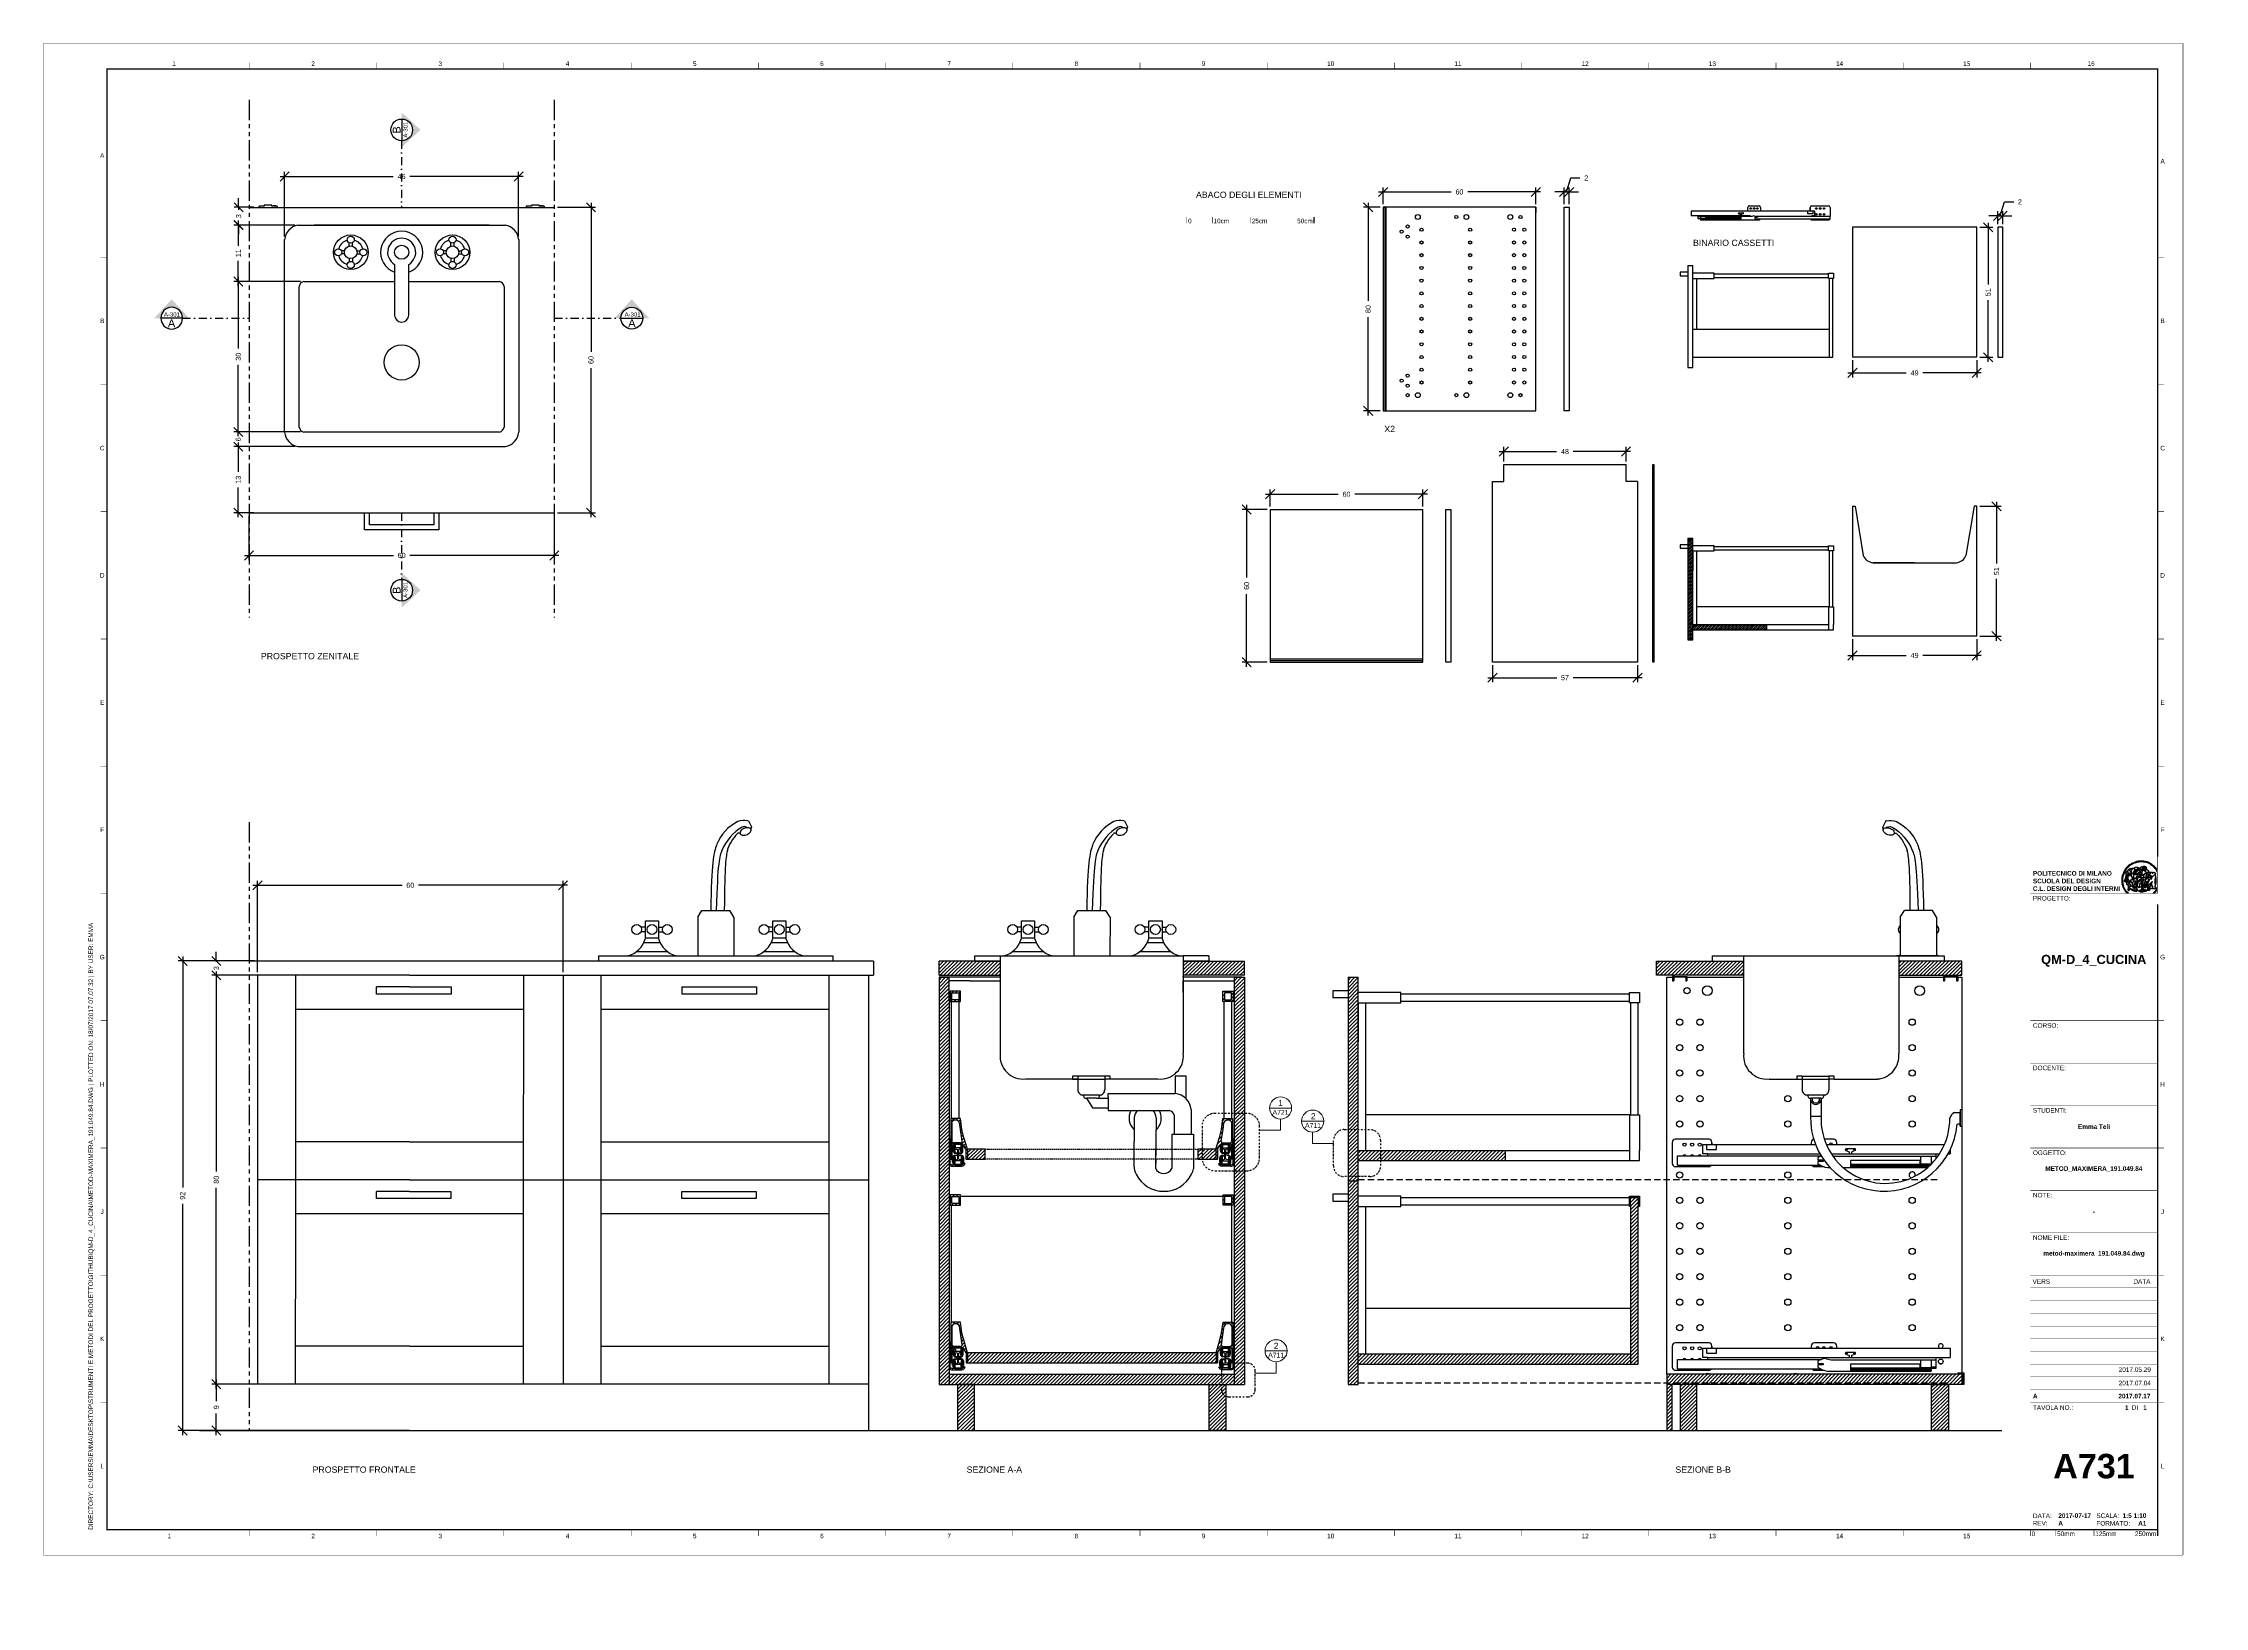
# Paper-space layout 'Layout3-A000' of a CAD drawing. Header units: millimetres. Extents: x 0 to 850, y -20 to 594.
# The model-space entities are those that its viewports show. They can reach past a viewport. Long polylines and large blocks are cut down to what shows.
import ezdxf
from ezdxf.enums import TextEntityAlignment as Align

# ---------------------------------------------------------------- set-up
doc = ezdxf.new("R2010")
doc.units = ezdxf.units.MM
doc.set_wipeout_variables(frame=1)
for name, pattern in [('CENTERX2', [4, 2.5, -0.5, 0.5, -0.5]), ('FANTASMA2', [31.75, 15.875, -3.175, 3.175, -3.175, 3.175, -3.175]), ('TRATTEGGIATO', [0.75, 0.5, -0.25]), ('TRATTOPUNTO', [25.4, 12.7, -6.35, 0, -6.35])]:
    doc.linetypes.add(name, pattern=pattern)
for name, color, linetype, lineweight in [('A-ANNO-SYMB', 3, 'Continuous', 15), ('A-ANNO-SYMBT', 3, 'CENTERX2', 9), ('A-GLAZ-FULL', 4, 'Continuous', 25)]:
    doc.layers.add(name, color=color, linetype=linetype, lineweight=lineweight)
for name, color, linetype in [('ARREDI SEZIONATI', 2, 'Continuous'), ('FINESTRE', 4, 'Continuous'), ('G-ANNO-LOGO', 3, 'Continuous'), ('G-ANNO-TEXT', 3, 'Continuous'), ('G-ANNO-TTLB', 3, 'Continuous'), ('linee sezionate', 4, 'Continuous'), ('prospetti', 2, 'Continuous'), ('quote', 3, 'Continuous'), ('simboli', 6, 'Continuous'), ('simboli tratteggiati', 1, 'Continuous'), ('viti', 5, 'Continuous')]:
    doc.layers.add(name, color=color, linetype=linetype)
doc.layers.add('G-ANNO-NPLT', color=210, linetype='Continuous', plot=False)
doc.layers.get('Defpoints').off()
doc.styles.add('ARIAL', font='arial.ttf')
doc.styles.add('ARIAL-BOLD', font='')
doc.styles.add('E-ARIAL', font='arial.ttf')
doc.styles.get("Standard").update_dxf_attribs({"font": 'arial.ttf'})
doc.styles.add('underline', font='arial.ttf')
doc.styles.get('ARIAL-BOLD').set_extended_font_data('Arial', bold=True)
doc.dimstyles.new('TICK_36', dxfattribs={"dimtxt": 2, "dimasz": 3.6, "dimexe": 1.8, "dimexo": 1.2, "dimgap": 1.8, "dimtad": 0, "dimdec": 0, "dimzin": 0, "dimdsep": 46, "dimtxsty": 'ARIAL', "dimblk": 'OBLIQUE', "dimcen": 1.8, "dimdle": 1.8, "dimclrd": 256, "dimclrt": 256, "dimadec": 0, "dimazin": 0, "dimtfac": 1, "dimtdec": 0, "dimtmove": 1, "dimatfit": 3, "dimldrblk": 'OPEN90', "dimfxl": 1, "dimtfill": 1, "dimtolj": 1, "dimtzin": 0, "dimarcsym": 0})

# ---------------------------------------------------------------- blocks, each defined once
blk = doc.blocks.new('A1_GRID_LAYOUT')
at = {"layer": 'G-ANNO-NPLT', "const_width": 0.18}
for points in [[(841, 594), (0, 594)], [(0, 0), (0, 594)], [(841, 0), (841, 594)], [(841, 0), (0, 0)]]:
    blk.add_lwpolyline(points, dxfattribs=at)
at = {"layer": 'G-ANNO-TTLB', "const_width": 0.18, "flags": 128}
for points in [[(81, 586.5), (81, 584)], [(131, 586.5), (131, 584)], [(181, 586.5), (181, 584)], [(231, 586.5), (231, 584)], [(281, 586.5), (281, 584)], [(331, 586.5), (331, 584)], [(381, 586.5), (381, 584)], [(431, 586.5), (431, 584)], [(481, 586.5), (481, 584)], [(531, 586.5), (531, 584)], [(581, 586.5), (581, 584)], [(631, 586.5), (631, 584)], [(681, 586.5), (681, 584)], [(731, 586.5), (731, 584)], [(781, 586.5), (781, 584)], [(0, 578.5), (0, 576)], [(25, 510), (22.5, 510)], [(833.5, 510), (831, 510)], [(25, 460), (22.5, 460)], [(833.5, 460), (831, 460)], [(25, 410), (22.5, 410)], [(833.5, 410), (831, 410)], [(25, 360), (22.5, 360)], [(833.5, 360), (831, 360)], [(25, 310), (22.5, 310)], [(833.5, 310), (831, 310)], [(25, 260), (22.5, 260)], [(833.5, 260), (831, 260)], [(25, 210), (22.5, 210)], [(833.5, 210), (831, 210)], [(25, 160), (22.5, 160)], [(833.5, 160), (831, 160)], [(25, 110), (22.5, 110)], [(833.5, 110), (831, 110)], [(833.5, 110), (831, 110)], [(25, 60), (22.5, 60)], [(833.5, 60), (831, 60)], [(833.5, 60), (831, 60)], [(81, 10), (81, 7.5)], [(131, 10), (131, 7.5)], [(181, 10), (181, 7.5)], [(231, 10), (231, 7.5)], [(281, 10), (281, 7.5)], [(331, 10), (331, 7.5)], [(381, 10), (381, 7.5)], [(431, 10), (431, 7.5)], [(481, 10), (481, 7.5)], [(531, 10), (531, 7.5)], [(581, 10), (581, 7.5)], [(631, 10), (631, 7.5)], [(681, 10), (681, 7.5)], [(731, 10), (731, 7.5)], [(781, 10), (781, 7.5)]]:
    blk.add_lwpolyline(points, dxfattribs=at)
at = {"layer": 'G-ANNO-TTLB', "const_width": 0.5, "flags": 128}
blk.add_lwpolyline([(25, 584), (25, 10), (831, 10), (831, 584)], close=True, dxfattribs=at)
at = {"layer": 'G-ANNO-TTLB', "const_width": 0.18}
blk.add_lwpolyline([(716.5, 10), (776.5, 10)], dxfattribs=at)
at = {"layer": 'G-ANNO-TEXT', "style": 'ARIAL'}
for s, p in [('1', (51.35, 586.07)), ('2', (106, 586.07)), ('3', (156, 586.07)), ('4', (206, 586.07)), ('5', (256, 586.07)), ('6', (306, 586.07)), ('7', (356, 586.07)), ('8', (406, 586.07)), ('9', (456, 586.07)), ('10', (506, 586.07)), ('11', (556, 586.07)), ('12', (606, 586.07)), ('13', (656, 586.07)), ('14', (706, 586.07)), ('15', (756, 586.07)), ('16', (804.89, 586.07)), ('A', (23.09, 549.98)), ('A', (832.98, 547.71)), ('B', (23.09, 485)), ('B', (832.98, 485)), ('C', (23.09, 435)), ('C', (832.98, 435)), ('D', (23.09, 385)), ('D', (832.98, 385)), ('E', (23.09, 335)), ('E', (832.98, 335)), ('F', (23.09, 285)), ('F', (832.98, 285)), ('G', (23.09, 235)), ('G', (832.98, 235)), ('H', (23.09, 185)), ('H', (832.98, 185)), ('J', (23.09, 135)), ('J', (832.98, 135)), ('K', (23.09, 85)), ('K', (832.98, 85)), ('L', (23.09, 35)), ('L', (832.98, 35)), ('1', (49.49, 7.51)), ('2', (106, 7.51)), ('3', (156, 7.51)), ('4', (206, 7.51)), ('5', (256, 7.51)), ('6', (306, 7.51)), ('7', (356, 7.51)), ('8', (406, 7.51)), ('9', (456, 7.51)), ('10', (506, 7.51)), ('11', (556, 7.51)), ('12', (606, 7.51)), ('13', (656, 7.51)), ('14', (706, 7.51)), ('15', (756, 7.51))]:
    blk.add_text(s, height=1.8, dxfattribs=at).set_placement(p, align=Align.MIDDLE_CENTER)
at = {"layer": 'G-ANNO-TEXT', "insert": (17.7, 9.95), "char_height": 1.8, "attachment_point": 1, "rotation": 90, "style": 'ARIAL'}
blk.add_mtext_dynamic_manual_height_columns('DIRECTORY: C:\\\\USERS\\\\EMMA\\\\DESKTOP\\\\STRUMENTI E METODI DEL PROGETTO\\\\GITHUB\\\\QM-D_4_CUCINA\\\\METOD-MAXIMERA_191.049.84.DWG | PLOTTED ON: 18/07/2017 07.07.32 | BY USER: EMMA', width=412.209, gutter_width=9, heights=[0], dxfattribs=at)
blk = doc.blocks.new('*U54')
at = {"layer": 'G-ANNO-TTLB', "const_width": 0.18}
for points in [[(0, -2.5), (0, 0)], [(10, 0), (10, -2.5)], [(25, 0), (25, -2.5)]]:
    blk.add_lwpolyline(points, dxfattribs=at)
at = {"layer": 'G-ANNO-TTLB'}
blk.add_lwpolyline([(50, 0, 0.48, 0.48, 0), (50, -2.5, 0.48, 0.48, 0)], format="xyseb", dxfattribs=at)
at = {"layer": 'G-ANNO-TEXT', "style": 'E-ARIAL'}
blk.add_text('0', height=1.8, dxfattribs=at).set_placement((1.2, -0.7), align=Align.TOP_CENTER)
for s, p in [('50mm', (10.5, -2.5)), ('125mm', (25.5, -2.5))]:
    blk.add_text(s, height=1.8, dxfattribs=at).set_placement(p)
blk.add_text('250mm', height=1.8, dxfattribs=at).set_placement((49.5, -2.5), align=Align.RIGHT)
blk = doc.blocks.new('logoPolimi')
for p, q in [((-2.37, 0.12), (-2.16, 0.11)), ((-2.37, 0.01), (-2.16, 0.01)), ((-2.36, 0.23), (-2.15, 0.21)), ((-2.35, 0.34), (-2.14, 0.31)), ((-2.33, 0.45), (-2.12, 0.41)), ((-2.3, 0.55), (-2.1, 0.51)), ((-2.28, 0.66), (-2.07, 0.6)), ((-2.24, 0.77), (-2.04, 0.7)), ((-2.2, 0.87), (-2.01, 0.79)), ((-2.16, 0.97), (-1.97, 0.89)), ((-2.11, 1.07), (-1.93, 0.98)), ((-2.06, 1.17), (-1.88, 1.07)), ((-2.01, 1.26), (-1.83, 1.15)), ((-1.94, 1.36), (-1.77, 1.24)), ((-1.88, 1.45), (-1.71, 1.32)), ((-1.84, 0.03), (-1.82, 0.35)), ((-1.81, 1.53), (-1.65, 1.4)), ((-1.74, 1.61), (-1.58, 1.47)), ((-1.73, 0.59), (-1.73, 0.59)), ((-1.73, 0.59), (-1.73, 0.59)), ((-1.66, 1.69), (-1.51, 1.54)), ((-1.65, 0.57), (-1.65, 0.57)), ((-1.59, 1.12), (-1.59, 1.12)), ((-1.58, 1.77), (-1.44, 1.61)), ((-1.51, 0.55), (-1.51, 0.55)), ((-1.51, 0.55), (-1.51, 0.55)), ((-1.49, 1.84), (-1.36, 1.68)), ((-1.41, 1.91), (-1.28, 1.74)), ((-1.32, 1.97), (-1.2, 1.8)), ((-1.31, 0.79), (-1.21, 0.75)), ((-1.21, 0.75), (-1.31, 0.79)), ((-1.21, 0.75), (-1.31, 0.79)), ((-1.22, 2.03), (-1.11, 1.85)), ((-1.21, 0.75), (-1.21, 0.75)), ((-1.21, 0.75), (-1.21, 0.75)), ((-1.19, 0.76), (-1.19, 0.76)), ((-1.19, 0.76), (-1.19, 0.76)), ((-1.17, 0.99), (-1.18, 0.99)), ((-1.18, 0.99), (-1.17, 0.99)), ((-1.16, 0.57), (-1.16, 0.57)), ((-1.16, 0.57), (-1.16, 0.57)), ((-1.13, 2.09), (-1.03, 1.9)), ((-1.1, 0.01), (-0.99, 0.06)), ((-0.99, 0.06), (-1.1, 0.01)), ((-0.99, 0.06), (-1.1, 0.01)), ((-1.03, 2.14), (-0.94, 1.95)), ((-0.99, 0.06), (-0.99, 0.06)), ((-0.99, 0.06), (-0.99, 0.06)), ((-0.97, 0.79), (-0.98, 0.79)), ((-0.89, 0.84), (-0.97, 0.79)), ((-0.97, 0.79), (-0.89, 0.84)), ((-0.96, 1.41), (-0.96, 1.41)), ((-0.96, 1.41), (-0.96, 1.41)), ((-0.93, 2.18), (-0.84, 1.99)), ((-0.89, 0.84), (-0.82, 0.87)), ((-0.82, 0.87), (-0.89, 0.84)), ((-0.89, 0.84), (-0.82, 0.87)), ((-0.88, 0.83), (-0.89, 0.84)), ((-0.85, 1.39), (-0.85, 1.39)), ((-0.85, 1.39), (-0.85, 1.39)), ((-0.84, 0.14), (-0.84, 0.14)), ((-0.83, 2.22), (-0.75, 2.03)), ((-0.77, 1.08), (-0.78, 1.08)), ((-0.78, 1.08), (-0.77, 1.08)), ((-0.61, 1.12), (-0.77, 1.08)), ((-0.77, 1.08), (-0.61, 1.12)), ((-0.77, 1.08), (-0.61, 1.12)), ((-0.75, 1.3), (-0.76, 1.29)), ((-0.76, 1.29), (-0.75, 1.3)), ((-0.72, 2.26), (-0.66, 2.06)), ((-0.65, 0.99), (-0.7, 0.96)), ((-0.69, 0.18), (-0.68, 0.18)), ((-0.66, 0.93), (-0.66, 0.93)), ((-0.66, 0.93), (-0.64, 0.93)), ((-0.66, 0.93), (-0.66, 0.93)), ((-0.66, 0.93), (-0.66, 0.93)), ((-0.63, 1.01), (-0.63, 1.01)), ((-0.63, 1.01), (-0.62, 1.01)), ((-0.63, 0.66), (-0.63, 0.66)), ((-0.61, 2.29), (-0.56, 2.09)), ((-0.6, 1.12), (-0.61, 1.12)), ((-0.61, 1.12), (-0.6, 1.12)), ((-0.61, 1.12), (-0.6, 1.12)), ((-0.61, 0.86), (-0.57, 0.85)), ((-0.57, 0.85), (-0.61, 0.86)), ((-0.61, 0.86), (-0.57, 0.85)), ((-0.53, 1.08), (-0.6, 1.12)), ((-0.6, 1.12), (-0.6, 1.11)), ((-0.6, 1.12), (-0.53, 1.08)), ((-0.57, 0.8), (-0.59, 0.8)), ((-0.57, 0.85), (-0.53, 0.84)), ((-0.57, 0.85), (-0.57, 0.85)), ((-0.57, 0.85), (-0.57, 0.85)), ((-0.57, 0.85), (-0.53, 0.84)), ((-0.56, 0.29), (-0.49, 0.48)), ((-0.56, 0.14), (-0.56, 0.29)), ((-0.5, 0.11), (-0.56, 0.14)), ((-0.53, 0.84), (-0.51, 0.84)), ((-0.53, 0.84), (-0.51, 0.84)), ((-0.53, 0.84), (-0.53, 0.84)), ((-0.51, 2.32), (-0.46, 2.11)), ((-0.51, 0.11), (-0.51, 0.11)), ((-0.51, 0.11), (-0.51, 0.11)), ((-0.34, 0.33), (-0.5, 0.11)), ((-0.49, 0.48), (-0.41, 0.55)), ((-0.42, 0.8), (-0.47, 0.79)), ((-0.42, 0.8), (-0.47, 0.79)), ((-0.47, 0.79), (-0.45, 0.76)), ((-0.47, 0.79), (-0.45, 0.76)), ((-0.45, 1.14), (-0.42, 1.11)), ((-0.42, 1.26), (-0.36, 1.22)), ((-0.41, 0.55), (-0.34, 0.49)), ((-0.4, 2.34), (-0.36, 2.13)), ((-0.4, 1.37), (-0.38, 1.38)), ((-0.39, 1.37), (-0.4, 1.37)), ((-0.35, 1.33), (-0.4, 1.37)), ((-0.39, 1.24), (-0.4, 1.23)), ((-0.38, 1.14), (-0.38, 1.14)), ((-0.34, 0.49), (-0.09, 0.48)), ((-0.16, 0.32), (-0.34, 0.33)), ((-0.14, 0.32), (-0.31, 0.34)), ((-0.29, 2.35), (-0.26, 2.14)), ((-0.28, 1.3), (-0.29, 1.3)), ((-0.28, 1.3), (-0.28, 1.3)), ((-0.18, 2.36), (-0.16, 2.15)), ((-0.16, 1.24), (-0.16, 1.25)), ((-0.16, 1.25), (-0.16, 1.25)), ((-0.16, 0.49), (-0.14, 0.64)), ((-0.06, 0.27), (-0.16, 0.32)), ((-0.1, 0.88), (-0.09, 0.87)), ((-0.08, 1.37), (-0.08, 1.38)), ((-0.08, 1.23), (-0.05, 1.21)), ((-0.05, 1.21), (-0.08, 1.23)), ((-0.08, 1.23), (-0.05, 1.21)), ((-0.07, 2.37), (-0.06, 2.16)), ((-0.03, 0.26), (-0.06, 0.27)), ((-0.05, 1.21), (-0.04, 1.21)), ((-0.04, 1.21), (-0.05, 1.21)), ((-0.04, 1.21), (-0.04, 1.21)), ((-0.04, 1.21), (-0.04, 1.21)), ((-0.04, 0.48), (-0.03, 0.26)), ((0.03, 1.15), (0.03, 1.15)), ((0.03, 0.66), (0.03, 0.67)), ((0.04, 2.37), (0.04, 2.16)), ((0.07, 0.58), (0.07, 0.57)), ((0.1, 1.18), (0.1, 1.18)), ((0.1, 0.84), (0.1, 0.84)), ((0.13, 1.32), (0.17, 1.19)), ((0.15, 2.36), (0.14, 2.16)), ((0.14, 0.71), (0.34, 0.65)), ((0.31, 0.56), (0.17, 0.63)), ((0.26, 2.36), (0.24, 2.15)), ((0.27, 1.61), (0.27, 1.61)), ((0.27, 1.61), (0.27, 1.61)), ((0.27, 1.61), (0.27, 1.61)), ((0.29, 1.29), (0.29, 1.29)), ((0.29, 1.29), (0.29, 1.29)), ((0.29, 1.29), (0.29, 1.29)), ((0.29, 1.29), (0.29, 1.29)), ((0.33, 0.49), (0.34, 0.49)), ((0.33, 0.03), (0.35, 0.03)), ((0.33, 0.03), (0.35, 0.03)), ((0.37, 2.34), (0.34, 2.13)), ((0.34, 0.65), (0.34, 0.64)), ((0.35, 0.03), (0.57, 0.06)), ((0.35, 0.03), (0.57, 0.06)), ((0.35, 0.03), (0.35, 0.03)), ((0.35, 0.03), (0.35, 0.03)), ((0.38, 1.36), (0.37, 1.35)), ((0.38, 0.34), (0.37, 0.34)), ((0.38, 0.34), (0.38, 0.34)), ((0.43, 0.67), (0.39, 0.64)), ((0.48, 2.32), (0.44, 2.12)), ((0.49, 1.05), (0.51, 1.13)), ((0.51, 1.13), (0.49, 1.05)), ((0.49, 1.05), (0.51, 1.13)), ((0.51, 1.31), (0.5, 1.29)), ((0.51, 1.13), (0.52, 1.23)), ((0.52, 1.23), (0.51, 1.23)), ((0.51, 1.23), (0.52, 1.23)), ((0.52, 1.23), (0.51, 1.13)), ((0.51, 1.13), (0.52, 1.23)), ((0.52, 1.24), (0.6, 1.37)), ((0.52, 1.23), (0.6, 1.36)), ((0.6, 1.36), (0.52, 1.23)), ((0.52, 1.23), (0.52, 1.23)), ((0.52, 1.23), (0.52, 1.24)), ((0.52, 1.23), (0.52, 1.23)), ((0.55, 1.07), (0.53, 1.06)), ((0.53, 1.04), (0.53, 1.06)), ((0.53, 1.05), (0.53, 1.04)), ((0.59, 2.3), (0.54, 2.09)), ((0.54, 0.3), (0.63, 0.32)), ((0.54, -0.08), (0.61, 0.06)), ((0.61, 0.06), (0.54, -0.08)), ((0.54, -0.08), (0.61, 0.06)), ((0.56, 0.19), (0.59, 0.21)), ((0.57, 1.07), (0.57, 1.07)), ((0.57, 1.07), (0.57, 1.07)), ((0.57, 1.07), (0.57, 1.07)), ((0.57, 1.07), (0.57, 1.07)), ((0.57, 1.07), (0.57, 1.07)), ((0.57, 1.07), (0.57, 1.07)), ((0.57, 1.07), (0.57, 1.07)), ((0.58, 0.3), (0.59, 0.29)), ((0.59, 0.78), (0.59, 0.79)), ((0.59, 0.79), (0.59, 0.79)), ((0.59, 0.79), (0.59, 0.79)), ((0.59, 0.79), (0.59, 0.78)), ((0.61, 0.06), (0.6, 0.07)), ((0.6, 0.07), (0.61, 0.06)), ((0.61, 0.06), (0.61, 0.07)), ((0.62, 0.21), (0.65, 0.22)), ((0.69, 2.27), (0.63, 2.07)), ((0.64, 1.37), (0.65, 1.37)), ((0.69, 0.86), (0.68, 0.86)), ((0.68, 0.86), (0.69, 0.86)), ((0.68, 0.76), (0.68, 0.76)), ((0.8, 2.23), (0.73, 2.03)), ((0.76, 0.26), (0.76, 0.26)), ((0.9, 2.19), (0.82, 2)), ((0.82, 0.35), (0.84, 0.36)), ((0.82, 0.35), (0.82, 0.35)), ((0.84, 0.36), (0.84, 0.37)), ((0.85, 0.34), (1.05, 0.35)), ((1, 2.15), (0.91, 1.96)), ((0.93, 1.05), (0.93, 1.05)), ((0.93, 1.05), (0.93, 1.05)), ((0.93, 1.05), (0.93, 1.04)), ((0.93, 1.05), (0.93, 1.05)), ((0.97, 0.66), (0.96, 0.66)), ((1.01, 0.97), (0.98, 0.96)), ((1.1, 2.1), (1, 1.91)), ((1.2, 2.04), (1.09, 1.86)), ((1.17, 0.96), (1.17, 0.95)), ((1.17, 0.95), (1.17, 0.95)), ((1.29, 1.99), (1.18, 1.81)), ((1.38, 1.92), (1.26, 1.75)), ((1.34, 0.37), (1.26, 0.04)), ((1.27, 0.37), (1.27, 0.38)), ((1.28, 0.95), (1.28, 0.95)), ((1.47, 1.86), (1.34, 1.69)), ((1.37, 0.73), (1.46, 0.81)), ((1.41, 0.4), (1.41, 0.41)), ((1.56, 1.79), (1.42, 1.63)), ((1.64, 1.71), (1.49, 1.56)), ((1.49, 0.9), (1.57, 0.92)), ((1.72, 1.63), (1.56, 1.49)), ((1.67, 0.6), (1.57, 0.53)), ((1.79, 1.55), (1.63, 1.41)), ((1.86, 1.47), (1.7, 1.34)), ((1.93, 1.38), (1.76, 1.26)), ((1.99, 1.29), (1.81, 1.17)), ((2.05, 1.19), (1.87, 1.09)), ((2.1, 1.1), (1.92, 1)), ((2.15, 1), (1.96, 0.91)), ((2.19, 0.9), (2, 0.82)), ((2.23, 0.79), (2.04, 0.72)), ((2.27, 0.69), (2.07, 0.63)), ((2.3, 0.58), (2.09, 0.53)), ((2.32, 0.47), (2.12, 0.43)), ((2.34, 0.37), (2.13, 0.33)), ((2.36, 0.26), (2.15, 0.23)), ((2.37, 0.15), (2.16, 0.13)), ((2.37, 0.04), (2.16, 0.03)), ((-2.37, -0.1), (-2.16, -0.09)), ((-2.36, -0.21), (-2.15, -0.19)), ((-2.35, -0.32), (-2.14, -0.29)), ((-2.33, -0.43), (-2.12, -0.39)), ((-2.31, -0.54), (-2.1, -0.49)), ((-2.28, -0.65), (-2.08, -0.59)), ((-2.25, -0.75), (-2.05, -0.69)), ((-2.21, -0.86), (-2.02, -0.78)), ((-2.17, -0.96), (-1.98, -0.87)), ((-2.12, -1.06), (-1.93, -0.96)), ((-2.07, -1.16), (-1.89, -1.05)), ((-2.04, -0.15), (-1.97, -0.2)), ((-2.01, -1.25), (-1.84, -1.14)), ((-1.95, -1.34), (-1.78, -1.22)), ((-1.89, -1.43), (-1.72, -1.31)), ((-1.82, -1.52), (-1.66, -1.38)), ((-1.75, -1.6), (-1.59, -1.46)), ((-1.67, -1.68), (-1.52, -1.53)), ((-1.58, -0.12), (-1.6, -0.18)), ((-1.6, -0.18), (-1.58, -0.28)), ((-1.57, -0.54), (-1.59, -0.54)), ((-1.59, -0.54), (-1.59, -0.54)), ((-1.59, -1.76), (-1.45, -1.6)), ((-1.56, -0.32), (-1.56, -0.31)), ((-1.56, -0.31), (-1.56, -0.31)), ((-1.53, -0.65), (-1.53, -0.65)), ((-1.53, -0.65), (-1.53, -0.65)), ((-1.51, -1.83), (-1.37, -1.67)), ((-1.48, -0.86), (-1.48, -0.85)), ((-1.42, -0.37), (-1.42, -0.37)), ((-1.42, -1.9), (-1.29, -1.73)), ((-1.38, -0.46), (-1.38, -0.46)), ((-1.33, -1.96), (-1.21, -1.79)), ((-1.31, -0.24), (-1.31, -0.23)), ((-1.31, -0.23), (-1.31, -0.24)), ((-1.24, -2.02), (-1.13, -1.84)), ((-1.23, -0.19), (-1.23, -0.19)), ((-1.23, -0.19), (-1.23, -0.19)), ((-1.23, -0.19), (-1.23, -0.19)), ((-1.23, -0.19), (-1.23, -0.19)), ((-1.14, -2.08), (-1.04, -1.89)), ((-1.04, -2.13), (-0.95, -1.94)), ((-1.01, -0.39), (-1.02, -0.39)), ((-1.02, -0.39), (-1.01, -0.39)), ((-1.02, -0.7), (-1.02, -0.7)), ((-1.02, -0.7), (-1.02, -0.7)), ((-1.02, -0.7), (-1.02, -0.7)), ((-0.94, -2.18), (-0.86, -1.98)), ((-0.84, -2.22), (-0.77, -2.02)), ((-0.79, -0.51), (-0.83, -0.58)), ((-0.83, -0.58), (-0.79, -0.51)), ((-0.83, -0.58), (-0.79, -0.51)), ((-0.78, -1.05), (-0.83, -0.94)), ((-0.83, -0.94), (-0.78, -1.05)), ((-0.83, -0.94), (-0.83, -0.94)), ((-0.83, -0.94), (-0.78, -1.05)), ((-0.82, -1.23), (-0.82, -1.23)), ((-0.82, -1.23), (-0.77, -1.23)), ((-0.77, -1.23), (-0.82, -1.23)), ((-0.82, -1.23), (-0.82, -1.23)), ((-0.77, -1.23), (-0.82, -1.23)), ((-0.75, -0.96), (-0.8, -0.89)), ((-0.8, -0.89), (-0.79, -0.92)), ((-0.79, -0.92), (-0.8, -0.89)), ((-0.8, -0.89), (-0.75, -0.96)), ((-0.79, -0.92), (-0.8, -0.89)), ((-0.8, -0.89), (-0.8, -0.89)), ((-0.8, -0.89), (-0.75, -0.96)), ((-0.79, -0.92), (-0.78, -0.95)), ((-0.78, -0.95), (-0.79, -0.92)), ((-0.78, -0.95), (-0.79, -0.92)), ((-0.77, -0.49), (-0.78, -0.48)), ((-0.78, -0.48), (-0.77, -0.49)), ((-0.78, -0.95), (-0.76, -1)), ((-0.76, -1), (-0.78, -0.95)), ((-0.76, -1), (-0.78, -0.95)), ((-0.71, -0.89), (-0.75, -0.87)), ((-0.75, -0.87), (-0.71, -0.89)), ((-0.75, -0.87), (-0.71, -0.89)), ((-0.72, -1.01), (-0.75, -0.96)), ((-0.75, -0.96), (-0.72, -1.01)), ((-0.75, -0.96), (-0.72, -1.01)), ((-0.74, -2.25), (-0.67, -2.05)), ((-0.64, -0.93), (-0.71, -0.89)), ((-0.71, -0.89), (-0.64, -0.93)), ((-0.71, -0.89), (-0.64, -0.93)), ((-0.66, -0.53), (-0.66, -0.53)), ((-0.66, -0.53), (-0.66, -0.53)), ((-0.66, -0.53), (-0.66, -0.53)), ((-0.63, -2.29), (-0.57, -2.08)), ((-0.52, -2.31), (-0.48, -2.11)), ((-0.39, -0.81), (-0.51, -0.69)), ((-0.51, -1.04), (-0.5, -1.04)), ((-0.48, -0.42), (-0.48, -0.42)), ((-0.48, -0.42), (-0.48, -0.42)), ((-0.48, -0.42), (-0.48, -0.42)), ((-0.42, -2.33), (-0.38, -2.13)), ((-0.41, -0.51), (-0.41, -0.51)), ((-0.38, -0.05), (-0.39, -0.12)), ((-0.39, -0.12), (-0.37, -0.1)), ((-0.35, -0.14), (-0.37, -0.08)), ((-0.37, -0.09), (-0.37, -0.09)), ((-0.33, -0.12), (-0.35, -0.14)), ((-0.32, -0.14), (-0.35, -0.14)), ((-0.35, -0.18), (-0.34, -0.22)), ((-0.34, -0.08), (-0.29, -0.16)), ((-0.34, -0.22), (-0.34, -0.22)), ((-0.27, -0.17), (-0.32, -0.14)), ((-0.31, -2.35), (-0.28, -2.14)), ((-0.25, -0.91), (-0.26, -0.9)), ((-0.26, -1.29), (0.1, -1.2)), ((0.1, -1.2), (-0.26, -1.29)), ((0.08, -1.4), (-0.26, -1.29)), ((-0.26, -1.29), (0.08, -1.4)), ((-0.26, -1.38), (-0.26, -1.29)), ((-0.26, -1.29), (-0.26, -1.29)), ((-0.26, -1.29), (-0.26, -1.38)), ((-0.26, -1.29), (0.08, -1.4)), ((-0.26, -1.29), (-0.26, -1.29)), ((0.08, -1.49), (-0.26, -1.38)), ((-0.26, -1.38), (0.09, -1.49)), ((-0.2, -2.36), (-0.18, -2.15)), ((-0.14, -0.15), (-0.16, -0.13)), ((-0.11, -0.04), (-0.12, -0.05)), ((-0.09, -2.37), (-0.08, -2.16)), ((-0.04, -0.41), (-0.01, -0.44)), ((-0.01, -0.44), (-0.04, -0.41)), ((-0.04, -0.41), (-0.01, -0.44)), ((0.03, -2.37), (0.02, -2.16)), ((0.07, -0.84), (0.07, -0.84)), ((0.07, -0.84), (0.07, -0.84)), ((0.1, -1.2), (0.08, -1.32)), ((0.08, -1.32), (0.13, -1.2)), ((0.08, -1.4), (0.72, -1.22)), ((0.72, -1.22), (0.08, -1.4)), ((0.08, -1.4), (0.72, -1.22)), ((0.72, -1.31), (0.08, -1.49)), ((0.08, -1.44), (0.08, -1.4)), ((0.08, -1.4), (0.08, -1.44)), ((0.08, -1.4), (0.08, -1.49)), ((0.08, -1.49), (0.08, -1.44)), ((0.08, -1.44), (0.08, -1.44)), ((0.08, -1.44), (0.08, -1.45)), ((0.08, -1.45), (0.08, -1.46)), ((0.08, -1.46), (0.08, -1.49)), ((0.1, -1.01), (0.09, -0.86)), ((0.1, -1.01), (0.09, -0.86)), ((0.09, -1.49), (0.72, -1.31)), ((0.1, -1.2), (0.12, -1.04)), ((0.12, -1.04), (0.1, -1.2)), ((0.13, -1.2), (0.1, -1.2)), ((0.1, -1.2), (0.13, -1.2)), ((0.13, -1.2), (0.1, -1.2)), ((0.1, -1.2), (0.1, -1.2)), ((0.11, -0.44), (0.11, -0.44)), ((0.11, -0.44), (0.11, -0.44)), ((0.12, -0.21), (0.12, -0.21)), ((0.12, -0.21), (0.12, -0.21)), ((0.12, -0.21), (0.12, -0.21)), ((0.12, -0.21), (0.12, -0.21)), ((0.12, -0.21), (0.12, -0.21)), ((0.12, -0.21), (0.12, -0.21)), ((0.12, -0.21), (0.12, -0.21)), ((0.12, -0.21), (0.12, -0.21)), ((0.12, -0.21), (0.12, -0.21)), ((0.12, -0.21), (0.12, -0.21)), ((0.12, -0.21), (0.12, -0.21)), ((0.12, -0.21), (0.12, -0.21)), ((0.12, -0.21), (0.12, -0.21)), ((0.12, -0.56), (0.14, -0.53)), ((0.14, -0.53), (0.12, -0.56)), ((0.12, -0.56), (0.14, -0.53)), ((0.12, -1.04), (0.12, -1.04)), ((0.12, -1.04), (0.12, -1.04)), ((0.12, -1.04), (0.12, -1.04)), ((0.14, -2.37), (0.12, -2.16)), ((0.21, -0.99), (0.13, -1.2)), ((0.13, -1.2), (0.21, -0.99)), ((0.36, -1.14), (0.13, -1.2)), ((0.13, -1.2), (0.26, -1.17)), ((0.14, -0.53), (0.16, -0.49)), ((0.16, -0.49), (0.14, -0.53)), ((0.14, -0.53), (0.16, -0.49)), ((0.16, -0.49), (0.16, -0.49)), ((0.16, -0.49), (0.16, -0.49)), ((0.28, -1.19), (0.21, -0.99)), ((0.21, -0.99), (0.31, -1.27)), ((0.25, -2.36), (0.22, -2.15)), ((0.24, -0.17), (0.24, -0.16)), ((0.24, -0.16), (0.24, -0.17)), ((0.25, -0.84), (0.25, -0.88)), ((0.25, -0.88), (0.25, -0.84)), ((0.25, -0.88), (0.25, -0.84)), ((0.25, -0.88), (0.29, -1.17)), ((0.26, -0.88), (0.25, -0.88)), ((0.31, -1.27), (0.25, -0.88)), ((0.26, -1.17), (0.28, -1.16)), ((0.28, -1.16), (0.36, -1.14)), ((0.29, -1.17), (0.28, -1.19)), ((0.35, -2.34), (0.32, -2.14)), ((0.36, -1.14), (0.72, -1.22)), ((0.72, -1.22), (0.36, -1.14)), ((0.46, -2.32), (0.42, -2.12)), ((0.49, -0.31), (0.49, -0.31)), ((0.49, -0.31), (0.49, -0.31)), ((0.5, -0.27), (0.5, -0.27)), ((0.51, -0.27), (0.51, -0.27)), ((0.57, -2.3), (0.52, -2.1)), ((0.68, -2.27), (0.62, -2.07)), ((0.78, -2.24), (0.71, -2.04)), ((0.72, -0.81), (0.75, -0.89)), ((0.72, -1.22), (0.72, -1.31)), ((0.72, -1.31), (0.72, -1.22)), ((0.74, -0.23), (0.74, -0.23)), ((0.74, -0.23), (0.75, -0.24)), ((0.75, -0.23), (0.75, -0.23)), ((0.89, -2.2), (0.81, -2)), ((0.86, -0.25), (0.82, -0.34)), ((0.87, -0.22), (0.86, -0.23)), ((0.87, -0.22), (0.86, -0.25)), ((0.99, -2.15), (0.9, -1.96)), ((0.96, -0.58), (0.96, -0.57)), ((1.09, -2.11), (0.99, -1.92)), ((1.05, -1.05), (1.04, -1.05)), ((1.19, -2.05), (1.08, -1.87)), ((1.28, -2), (1.17, -1.82)), ((1.37, -1.93), (1.25, -1.76)), ((1.31, -0.27), (1.3, -0.26)), ((1.3, -0.26), (1.3, -0.26)), ((1.3, -0.26), (1.3, -0.26)), ((1.3, -0.26), (1.31, -0.27)), ((1.3, -0.26), (1.3, -0.26)), ((1.46, -1.87), (1.33, -1.7)), ((1.54, -1.8), (1.41, -1.64)), ((1.63, -1.72), (1.48, -1.57)), ((1.71, -1.65), (1.55, -1.5)), ((1.78, -1.57), (1.62, -1.43)), ((1.85, -1.48), (1.69, -1.35)), ((1.92, -1.39), (1.75, -1.27)), ((1.98, -1.3), (1.81, -1.19)), ((2.04, -1.21), (1.86, -1.1)), ((2.09, -1.11), (1.91, -1.01)), ((2.14, -1.01), (1.95, -0.92)), ((2.19, -0.91), (1.99, -0.83)), ((2.23, -0.81), (2.03, -0.74)), ((2.26, -0.7), (2.06, -0.64)), ((2.29, -0.6), (2.09, -0.55)), ((2.32, -0.49), (2.11, -0.45)), ((2.34, -0.38), (2.13, -0.35)), ((2.35, -0.27), (2.15, -0.25)), ((2.37, -0.08), (2.16, -0.07)), ((2.36, -0.16), (2.16, -0.15))]:
    blk.add_line(p, q)
for points in [[(-1.9, 0.12), (-1.94, 0.02), (-2.05, -0.09), (-2.05, -0.09)], [(-1.86, 0.38), (-1.86, 0.38), (-1.87, 0.19), (-1.9, 0.12)], [(-1.76, 0.6), (-1.76, 0.6), (-1.84, 0.57), (-1.86, 0.38)], [(-1.86, -0.04), (-1.84, 0.02), (-1.84, 0.03), (-1.84, 0.03)], [(-1.82, 0.78), (-1.83, 0.8), (-1.85, 0.86), (-1.83, 0.88)], [(-1.82, 0.78), (-1.83, 0.8), (-1.85, 0.86), (-1.83, 0.88)], [(-1.83, 0.88), (-1.81, 0.9), (-1.76, 0.96), (-1.76, 0.96)], [(-1.83, 0.88), (-1.81, 0.9), (-1.76, 0.96), (-1.76, 0.96)], [(-1.76, 0.6), (-1.83, 0.7), (-1.78, 0.74), (-1.78, 0.74)], [(-1.78, 0.74), (-1.79, 0.74), (-1.83, 0.7), (-1.76, 0.6)], [(-1.78, 0.74), (-1.8, 0.76), (-1.81, 0.78), (-1.82, 0.78)], [(-1.78, 0.74), (-1.8, 0.76), (-1.81, 0.78), (-1.82, 0.78)], [(-1.82, 0.35), (-1.81, 0.5), (-1.73, 0.59), (-1.73, 0.59)], [(-1.82, -0.19), (-1.73, -0.07), (-1.75, 0.14), (-1.75, 0.3)], [(-1.75, 0.33), (-1.75, 0.17), (-1.73, -0.05), (-1.8, -0.17)], [(-1.78, 0.74), (-1.75, 0.72), (-1.72, 0.69), (-1.68, 0.7)], [(-1.68, 0.7), (-1.72, 0.69), (-1.75, 0.72), (-1.78, 0.74)], [(-1.68, 0.7), (-1.72, 0.69), (-1.75, 0.72), (-1.78, 0.74)], [(-1.78, 0.74), (-1.78, 0.74), (-1.78, 0.74), (-1.78, 0.74)], [(-1.76, 0.96), (-1.68, 1.1), (-1.59, 1.12), (-1.59, 1.12)], [(-1.76, 0.96), (-1.68, 1.1), (-1.6, 1.12), (-1.6, 1.12)], [(-1.73, 0.59), (-1.74, 0.59), (-1.75, 0.6), (-1.76, 0.6)], [(-1.73, 0.59), (-1.74, 0.59), (-1.75, 0.6), (-1.76, 0.6)], [(-1.75, 0.3), (-1.76, 0.47), (-1.65, 0.57), (-1.65, 0.57)], [(-1.65, 0.57), (-1.65, 0.57), (-1.76, 0.5), (-1.75, 0.33)], [(-1.65, 0.57), (-1.68, 0.58), (-1.7, 0.58), (-1.73, 0.59)], [(-1.65, 0.57), (-1.68, 0.58), (-1.7, 0.58), (-1.73, 0.59)], [(-1.5, 0.71), (-1.53, 0.74), (-1.61, 0.71), (-1.68, 0.7)], [(-1.68, 0.7), (-1.61, 0.71), (-1.53, 0.73), (-1.5, 0.71)], [(-1.5, 0.71), (-1.53, 0.73), (-1.61, 0.71), (-1.68, 0.7)], [(-1.51, 0.55), (-1.56, 0.56), (-1.61, 0.56), (-1.65, 0.57)], [(-1.65, 0.57), (-1.61, 0.56), (-1.56, 0.56), (-1.51, 0.55)], [(-1.51, 0.55), (-1.56, 0.56), (-1.61, 0.56), (-1.65, 0.57)], [(-1.59, 1.12), (-1.6, 1.06), (-1.61, 0.99), (-1.61, 0.97)], [(-1.61, 0.97), (-1.61, 0.99), (-1.6, 1.06), (-1.59, 1.12)], [(-1.61, 0.97), (-1.61, 0.99), (-1.6, 1.06), (-1.59, 1.12)], [(-1.61, 0.97), (-1.61, 0.95), (-1.56, 0.88), (-1.54, 0.87)], [(-1.54, 0.87), (-1.56, 0.88), (-1.61, 0.95), (-1.61, 0.97)], [(-1.54, 0.87), (-1.56, 0.88), (-1.61, 0.96), (-1.61, 0.97)], [(-1.59, 1.12), (-1.59, 1.13), (-1.59, 1.15), (-1.58, 1.16)], [(-1.59, 1.12), (-1.59, 1.13), (-1.59, 1.15), (-1.58, 1.16)], [(-1.58, 1.16), (-1.57, 1.21), (-1.52, 1.23), (-1.49, 1.25)], [(-1.58, 1.16), (-1.57, 1.21), (-1.52, 1.23), (-1.49, 1.25)], [(-1.58, 0.36), (-1.58, 0.48), (-1.51, 0.55), (-1.51, 0.55)], [(-1.51, 0.55), (-1.51, 0.55), (-1.58, 0.48), (-1.58, 0.36)], [(-1.51, 0.55), (-1.51, 0.55), (-1.58, 0.48), (-1.58, 0.36)], [(-1.55, 0.04), (-1.55, 0.08), (-1.58, 0.25), (-1.58, 0.36)], [(-1.58, 0.36), (-1.58, 0.25), (-1.55, 0.08), (-1.55, 0.04)], [(-1.58, 0.36), (-1.58, 0.25), (-1.55, 0.08), (-1.55, 0.04)], [(-1.58, -0.12), (-1.57, -0.06), (-1.55, 0.02), (-1.55, 0.04)], [(-1.55, 0.04), (-1.55, 0.02), (-1.57, -0.06), (-1.58, -0.12)], [(-1.55, 0.04), (-1.55, 0.02), (-1.56, -0.04), (-1.57, -0.1)], [(-1.54, 0.87), (-1.52, 0.85), (-1.47, 0.83), (-1.44, 0.83)], [(-1.44, 0.83), (-1.47, 0.83), (-1.52, 0.85), (-1.54, 0.87)], [(-1.45, 0.83), (-1.47, 0.83), (-1.52, 0.85), (-1.54, 0.87)], [(-1.51, 0.55), (-1.33, 0.54), (-1.16, 0.57), (-1.16, 0.57)], [(-1.16, 0.57), (-1.16, 0.57), (-1.33, 0.54), (-1.51, 0.55)], [(-1.16, 0.57), (-1.16, 0.57), (-1.33, 0.54), (-1.51, 0.55)], [(-1.5, 0.71), (-1.46, 0.68), (-1.4, 0.62), (-1.33, 0.66)], [(-1.33, 0.66), (-1.4, 0.62), (-1.46, 0.68), (-1.5, 0.71)], [(-1.33, 0.66), (-1.4, 0.62), (-1.46, 0.68), (-1.5, 0.71)], [(-1.49, 1.25), (-1.46, 1.26), (-1.42, 1.33), (-1.39, 1.36)], [(-1.49, 1.25), (-1.46, 1.27), (-1.43, 1.34), (-1.39, 1.36)], [(-1.31, 0.79), (-1.33, 0.79), (-1.42, 0.83), (-1.45, 0.83)], [(-1.44, 0.83), (-1.42, 0.83), (-1.33, 0.79), (-1.31, 0.79)], [(-1.31, 0.79), (-1.33, 0.79), (-1.42, 0.83), (-1.44, 0.83)], [(-1.35, 1.1), (-1.4, 1.17), (-1.36, 1.23), (-1.29, 1.31)], [(-1.29, 1.31), (-1.36, 1.23), (-1.4, 1.17), (-1.35, 1.1)], [(-1.35, 1.1), (-1.4, 1.17), (-1.36, 1.23), (-1.29, 1.31)], [(-1.39, 1.36), (-1.35, 1.38), (-1.26, 1.4), (-1.19, 1.41)], [(-1.39, 1.36), (-1.35, 1.38), (-1.26, 1.4), (-1.19, 1.41)], [(-1.18, 0.99), (-1.24, 0.97), (-1.3, 1.03), (-1.35, 1.1)], [(-1.35, 1.1), (-1.3, 1.03), (-1.24, 0.97), (-1.18, 0.99)], [(-1.18, 1), (-1.24, 0.97), (-1.3, 1.03), (-1.35, 1.1)], [(-1.33, 0.66), (-1.28, 0.7), (-1.23, 0.73), (-1.21, 0.75)], [(-1.21, 0.75), (-1.23, 0.73), (-1.28, 0.7), (-1.33, 0.66)], [(-1.21, 0.75), (-1.23, 0.73), (-1.28, 0.7), (-1.33, 0.66)], [(-1.29, 1.31), (-1.22, 1.39), (-1.01, 1.41), (-0.96, 1.41)], [(-0.96, 1.41), (-1.01, 1.41), (-1.22, 1.39), (-1.29, 1.31)], [(-1.29, 1.31), (-1.22, 1.39), (-1.01, 1.41), (-0.96, 1.41)], [(-1.24, -0.02), (-1.21, -0.01), (-1.1, 0.01), (-1.1, 0.01)], [(-1.1, 0.01), (-1.1, 0.01), (-1.21, -0.01), (-1.24, -0.02)], [(-1.1, 0.01), (-1.1, 0.01), (-1.21, -0.01), (-1.24, -0.02)], [(-1.21, 0.75), (-1.2, 0.75), (-1.19, 0.76), (-1.19, 0.76)], [(-1.19, 0.76), (-1.19, 0.76), (-1.2, 0.75), (-1.21, 0.75)], [(-1.19, 0.76), (-1.19, 0.76), (-1.2, 0.76), (-1.21, 0.75)], [(-1.19, 1.41), (-1.11, 1.43), (-0.97, 1.41), (-0.97, 1.41)], [(-1.19, 1.41), (-1.12, 1.43), (-0.98, 1.41), (-0.98, 1.41)], [(-1.19, 0.76), (-1.19, 0.77), (-1.18, 0.78), (-1.18, 0.79)], [(-1.18, 0.79), (-1.18, 0.78), (-1.19, 0.77), (-1.19, 0.76)], [(-1.19, 0.76), (-1.19, 0.77), (-1.19, 0.78), (-1.18, 0.79)], [(-1.18, 0.68), (-1.18, 0.68), (-1.19, 0.71), (-1.19, 0.76)], [(-1.19, 0.76), (-1.19, 0.71), (-1.18, 0.68), (-1.18, 0.68)], [(-1.18, 0.68), (-1.18, 0.68), (-1.19, 0.71), (-1.19, 0.76)], [(-1.18, 0.97), (-1.18, 0.97), (-1.18, 0.98), (-1.17, 0.99)], [(-1.17, 0.99), (-1.18, 0.98), (-1.18, 0.97), (-1.18, 0.97)], [(-1.18, 0.97), (-1.18, 0.97), (-1.18, 0.98), (-1.17, 0.99)], [(-1.18, 0.79), (-1.17, 0.86), (-1.18, 0.95), (-1.18, 0.97)], [(-1.18, 0.97), (-1.18, 0.95), (-1.17, 0.86), (-1.18, 0.79)], [(-1.18, 0.79), (-1.17, 0.86), (-1.18, 0.95), (-1.18, 0.97)], [(-1.16, 0.57), (-1.17, 0.6), (-1.18, 0.64), (-1.18, 0.68)], [(-1.18, 0.68), (-1.18, 0.64), (-1.17, 0.6), (-1.16, 0.57)], [(-1.16, 0.57), (-1.17, 0.6), (-1.18, 0.64), (-1.18, 0.68)], [(-1.17, 0.99), (-1.17, 1.03), (-1.16, 1.09), (-1.14, 1.13)], [(-1.09, 0.42), (-1.1, 0.44), (-1.14, 0.48), (-1.16, 0.57)], [(-1.16, 0.57), (-1.14, 0.48), (-1.1, 0.44), (-1.09, 0.42)], [(-1.09, 0.42), (-1.1, 0.44), (-1.14, 0.48), (-1.16, 0.57)], [(-1.14, 1.13), (-1.12, 1.18), (-1.05, 1.31), (-1.05, 1.31)], [(-1.12, 0.46), (-1.12, 0.46), (-1.13, 0.38), (-1.11, 0.26)], [(-1.11, 0.26), (-1.08, 0.14), (-1.05, 0.03), (-1.05, 0.03)], [(-1.02, 0.32), (-1.02, 0.32), (-1.08, 0.4), (-1.09, 0.42)], [(-1.09, 0.42), (-1.08, 0.4), (-1.02, 0.32), (-1.02, 0.32)], [(-1.02, 0.32), (-1.02, 0.32), (-1.08, 0.4), (-1.09, 0.42)], [(-0.98, 0.2), (-0.98, 0.21), (-1.02, 0.32), (-1.02, 0.32)], [(-1.02, 0.32), (-1.02, 0.32), (-0.98, 0.21), (-0.98, 0.2)], [(-0.98, 0.2), (-0.98, 0.21), (-1.02, 0.32), (-1.02, 0.32)], [(-1.01, 0.12), (-1, 0.16), (-0.98, 0.19), (-0.98, 0.2)], [(-0.98, 0.2), (-0.98, 0.19), (-1, 0.16), (-1.01, 0.12)], [(-1.01, 0.12), (-1, 0.16), (-0.98, 0.19), (-0.98, 0.2)], [(-0.99, 0.06), (-1, 0.07), (-1.01, 0.1), (-1.01, 0.12)], [(-1.01, 0.12), (-1.01, 0.1), (-1, 0.07), (-0.99, 0.06)], [(-0.99, 0.06), (-1, 0.07), (-1.01, 0.1), (-1.01, 0.12)], [(-0.99, 0.06), (-0.99, 0.06), (-0.99, 0.06), (-0.98, 0.05)], [(-0.98, 0.05), (-0.99, 0.06), (-0.99, 0.06), (-0.99, 0.06)], [(-0.99, 0.05), (-0.99, 0.06), (-0.99, 0.06), (-0.99, 0.06)], [(-0.95, 0.02), (-0.96, 0.03), (-0.97, 0.04), (-0.99, 0.05)], [(-0.98, 1.41), (-0.98, 1.41), (-0.97, 1.41), (-0.96, 1.41)], [(-0.98, 0.81), (-0.94, 0.85), (-0.92, 0.93), (-0.91, 0.97)], [(-0.91, 0.97), (-0.92, 0.93), (-0.94, 0.85), (-0.98, 0.81)], [(-0.91, 0.97), (-0.92, 0.93), (-0.94, 0.85), (-0.98, 0.81)], [(-0.98, 0.79), (-0.98, 0.81), (-0.98, 0.81), (-0.98, 0.81)], [(-0.98, 0.81), (-0.98, 0.81), (-0.98, 0.81), (-0.98, 0.79)], [(-0.98, 0.81), (-0.98, 0.81), (-0.98, 0.81), (-0.98, 0.79)], [(-0.98, 0.79), (-0.98, 0.79), (-0.98, 0.78), (-0.97, 0.77)], [(-0.98, 0.79), (-0.98, 0.79), (-0.98, 0.78), (-0.97, 0.77)], [(-0.98, 0.05), (-0.97, 0.04), (-0.96, 0.03), (-0.95, 0.02)], [(-0.95, 0.02), (-0.96, 0.03), (-0.97, 0.04), (-0.98, 0.05)], [(-0.97, 1.41), (-0.97, 1.41), (-0.97, 1.41), (-0.96, 1.41)], [(-0.97, 0.77), (-0.96, 0.74), (-0.91, 0.64), (-0.91, 0.57)], [(-0.97, 0.77), (-0.96, 0.74), (-0.91, 0.64), (-0.91, 0.57)], [(-0.96, 1.41), (-0.94, 1.41), (-0.9, 1.41), (-0.85, 1.39)], [(-0.96, 1.41), (-0.94, 1.41), (-0.9, 1.41), (-0.85, 1.39)], [(-0.95, 0.02), (-0.94, 0.01), (-0.92, 0.01), (-0.9, 0.01)], [(-0.9, 0.01), (-0.92, 0.01), (-0.94, 0.01), (-0.95, 0.02)], [(-0.91, 0.01), (-0.92, 0.01), (-0.94, 0.01), (-0.95, 0.02)], [(-0.91, 0.97), (-0.89, 1), (-0.87, 1.01), (-0.84, 1.02)], [(-0.84, 1.02), (-0.87, 1.01), (-0.89, 1), (-0.91, 0.97)], [(-0.84, 1.02), (-0.87, 1.01), (-0.89, 1.01), (-0.91, 0.97)], [(-0.91, 0.57), (-0.91, 0.5), (-0.9, 0.43), (-0.88, 0.37)], [(-0.91, 0.57), (-0.91, 0.5), (-0.9, 0.43), (-0.88, 0.37)], [(-0.87, 0.03), (-0.87, 0.03), (-0.89, 0.01), (-0.91, 0.01)], [(-0.9, 0.01), (-0.89, 0.01), (-0.87, 0.03), (-0.87, 0.03)], [(-0.87, 0.03), (-0.87, 0.03), (-0.89, 0.01), (-0.9, 0.01)], [(-0.88, 0.84), (-0.88, 0.84), (-0.89, 0.79), (-0.88, 0.77)], [(-0.88, 0.77), (-0.89, 0.79), (-0.88, 0.83), (-0.88, 0.83)], [(-0.74, 0.66), (-0.85, 0.67), (-0.88, 0.77), (-0.88, 0.77)], [(-0.88, 0.77), (-0.88, 0.77), (-0.85, 0.67), (-0.74, 0.66)], [(-0.88, 0.37), (-0.86, 0.32), (-0.83, 0.25), (-0.82, 0.25)], [(-0.88, 0.37), (-0.86, 0.32), (-0.83, 0.25), (-0.82, 0.25)], [(-0.87, 0.03), (-0.86, 0.03), (-0.86, 0.05), (-0.86, 0.06)], [(-0.86, 0.06), (-0.86, 0.05), (-0.86, 0.03), (-0.87, 0.03)], [(-0.86, 0.06), (-0.86, 0.05), (-0.86, 0.03), (-0.87, 0.03)], [(-0.85, 1.39), (-0.86, 1.42), (-0.8, 1.45), (-0.8, 1.46)], [(-0.85, 1.39), (-0.86, 1.42), (-0.83, 1.44), (-0.82, 1.45)], [(-0.86, 0.06), (-0.86, 0.07), (-0.86, 0.1), (-0.85, 0.11)], [(-0.85, 0.11), (-0.86, 0.1), (-0.86, 0.07), (-0.86, 0.06)], [(-0.85, 0.11), (-0.86, 0.1), (-0.86, 0.07), (-0.86, 0.06)], [(-0.81, 1.36), (-0.83, 1.37), (-0.84, 1.38), (-0.85, 1.39)], [(-0.85, 1.39), (-0.84, 1.38), (-0.83, 1.37), (-0.81, 1.36)], [(-0.85, 1.39), (-0.84, 1.38), (-0.83, 1.37), (-0.81, 1.36)], [(-0.85, 0.11), (-0.85, 0.12), (-0.84, 0.14), (-0.84, 0.14)], [(-0.84, 0.14), (-0.84, 0.14), (-0.85, 0.12), (-0.85, 0.11)], [(-0.84, 0.14), (-0.84, 0.14), (-0.85, 0.12), (-0.85, 0.11)], [(-0.84, 1.02), (-0.83, 1.03), (-0.81, 1.05), (-0.78, 1.08)], [(-0.78, 1.08), (-0.81, 1.05), (-0.83, 1.03), (-0.84, 1.02)], [(-0.78, 1.08), (-0.81, 1.05), (-0.83, 1.03), (-0.84, 1.02)], [(-0.84, 0.14), (-0.83, 0.15), (-0.81, 0.16), (-0.81, 0.16)], [(-0.81, 0.16), (-0.81, 0.16), (-0.83, 0.15), (-0.84, 0.14)], [(-0.81, 0.16), (-0.81, 0.16), (-0.84, 0.15), (-0.84, 0.14)], [(-0.84, 0.15), (-0.84, 0.15), (-0.84, 0.15), (-0.84, 0.14)], [(-0.84, 0.14), (-0.84, 0.14), (-0.84, 0.14), (-0.84, 0.14)], [(-0.84, 0.14), (-0.84, 0.14), (-0.84, 0.14), (-0.84, 0.14)], [(-0.84, 0.14), (-0.84, 0.14), (-0.84, 0.14), (-0.84, 0.14)], [(-0.82, 1.45), (-0.82, 1.45), (-0.8, 1.45), (-0.8, 1.45)], [(-0.82, 0.87), (-0.82, 0.87), (-0.72, 0.91), (-0.66, 0.93)], [(-0.66, 0.93), (-0.72, 0.91), (-0.82, 0.87), (-0.82, 0.87)], [(-0.82, 0.87), (-0.82, 0.87), (-0.72, 0.91), (-0.66, 0.93)], [(-0.82, 0.25), (-0.8, 0.25), (-0.77, 0.24), (-0.77, 0.23)], [(-0.82, 0.25), (-0.8, 0.25), (-0.78, 0.24), (-0.77, 0.23)], [(-0.76, 1.29), (-0.77, 1.32), (-0.79, 1.34), (-0.81, 1.36)], [(-0.81, 1.36), (-0.79, 1.34), (-0.77, 1.32), (-0.76, 1.29)], [(-0.81, 1.36), (-0.79, 1.34), (-0.77, 1.32), (-0.76, 1.3)], [(-0.81, 0.16), (-0.8, 0.17), (-0.8, 0.17), (-0.79, 0.18)], [(-0.79, 0.18), (-0.8, 0.17), (-0.8, 0.17), (-0.81, 0.16)], [(-0.79, 0.18), (-0.8, 0.17), (-0.8, 0.17), (-0.81, 0.16)], [(-0.8, 1.46), (-0.8, 1.49), (-0.69, 1.51), (-0.69, 1.51)], [(-0.8, 1.46), (-0.8, 1.49), (-0.75, 1.49), (-0.75, 1.49)], [(-0.8, 1.45), (-0.8, 1.45), (-0.8, 1.46), (-0.8, 1.46)], [(-0.79, 0.18), (-0.78, 0.18), (-0.77, 0.16), (-0.77, 0.16)], [(-0.77, 0.16), (-0.77, 0.16), (-0.78, 0.18), (-0.79, 0.18)], [(-0.77, 0.16), (-0.77, 0.16), (-0.78, 0.18), (-0.79, 0.18)], [(-0.78, 1.08), (-0.77, 1.1), (-0.76, 1.13), (-0.75, 1.16)], [(-0.75, 1.16), (-0.76, 1.13), (-0.77, 1.1), (-0.78, 1.08)], [(-0.75, 1.16), (-0.76, 1.13), (-0.77, 1.1), (-0.78, 1.08)], [(-0.77, 0.23), (-0.76, 0.22), (-0.72, 0.2), (-0.71, 0.2)], [(-0.77, 0.23), (-0.76, 0.22), (-0.72, 0.2), (-0.71, 0.2)], [(-0.77, 0.16), (-0.77, 0.16), (-0.74, 0.16), (-0.7, 0.17)], [(-0.7, 0.17), (-0.74, 0.16), (-0.77, 0.16), (-0.77, 0.16)], [(-0.7, 0.17), (-0.74, 0.16), (-0.77, 0.16), (-0.77, 0.16)], [(-0.76, 1.3), (-0.74, 1.25), (-0.73, 1.2), (-0.75, 1.16)], [(-0.75, 1.16), (-0.73, 1.2), (-0.74, 1.25), (-0.76, 1.29)], [(-0.76, 1.29), (-0.74, 1.25), (-0.73, 1.2), (-0.75, 1.16)], [(-0.75, 1.49), (-0.75, 1.52), (-0.69, 1.51), (-0.69, 1.51)], [(-0.7, 1.26), (-0.7, 1.28), (-0.73, 1.28), (-0.75, 1.3)], [(-0.75, 1.3), (-0.73, 1.28), (-0.7, 1.28), (-0.7, 1.26)], [(-0.71, 1.24), (-0.72, 1.25), (-0.73, 1.27), (-0.75, 1.28)], [(-0.63, 0.66), (-0.63, 0.66), (-0.73, 0.66), (-0.74, 0.66)], [(-0.74, 0.66), (-0.73, 0.66), (-0.63, 0.66), (-0.63, 0.66)], [(-0.65, 1.23), (-0.67, 1.24), (-0.71, 1.23), (-0.71, 1.24)], [(-0.71, 0.2), (-0.7, 0.2), (-0.69, 0.19), (-0.69, 0.18)], [(-0.71, 0.2), (-0.7, 0.2), (-0.69, 0.19), (-0.69, 0.18)], [(-0.65, 1.23), (-0.67, 1.24), (-0.7, 1.25), (-0.7, 1.26)], [(-0.7, 1.26), (-0.7, 1.25), (-0.67, 1.24), (-0.65, 1.23)], [(-0.7, 0.17), (-0.69, 0.17), (-0.68, 0.18), (-0.69, 0.18)], [(-0.69, 0.18), (-0.68, 0.18), (-0.69, 0.17), (-0.7, 0.17)], [(-0.69, 0.18), (-0.68, 0.18), (-0.69, 0.17), (-0.7, 0.17)], [(-0.69, 1.51), (-0.69, 1.59), (-0.51, 1.55), (-0.51, 1.55)], [(-0.69, 1.51), (-0.66, 1.55), (-0.66, 1.55), (-0.66, 1.55)], [(-0.66, 0.67), (-0.69, 0.69), (-0.68, 0.72), (-0.68, 0.76)], [(-0.68, 0.76), (-0.68, 0.72), (-0.69, 0.69), (-0.66, 0.67)], [(-0.66, 0.68), (-0.69, 0.69), (-0.68, 0.72), (-0.68, 0.76)], [(-0.68, 0.76), (-0.68, 0.79), (-0.67, 0.82), (-0.66, 0.83)], [(-0.66, 0.83), (-0.67, 0.82), (-0.68, 0.79), (-0.68, 0.76)], [(-0.68, 0.76), (-0.68, 0.79), (-0.67, 0.82), (-0.66, 0.83)], [(-0.68, 0.18), (-0.68, 0.18), (-0.56, 0.15), (-0.51, 0.11)], [(-0.68, 0.18), (-0.68, 0.18), (-0.56, 0.15), (-0.51, 0.11)], [(-0.66, 1.55), (-0.63, 1.57), (-0.51, 1.55), (-0.51, 1.55)], [(-0.62, 0.95), (-0.63, 0.95), (-0.64, 0.94), (-0.66, 0.93)], [(-0.66, 0.93), (-0.64, 0.94), (-0.63, 0.95), (-0.62, 0.95)], [(-0.66, 0.83), (-0.65, 0.85), (-0.61, 0.86), (-0.61, 0.86)], [(-0.61, 0.86), (-0.61, 0.86), (-0.65, 0.84), (-0.66, 0.83)], [(-0.66, 0.83), (-0.65, 0.84), (-0.61, 0.86), (-0.61, 0.86)], [(-0.63, 0.66), (-0.64, 0.67), (-0.65, 0.67), (-0.66, 0.68)], [(-0.63, 0.66), (-0.64, 0.67), (-0.65, 0.67), (-0.66, 0.67)], [(-0.66, 0.67), (-0.65, 0.67), (-0.64, 0.67), (-0.63, 0.66)], [(-0.59, 1.24), (-0.6, 1.23), (-0.63, 1.22), (-0.65, 1.23)], [(-0.65, 1.23), (-0.63, 1.22), (-0.6, 1.23), (-0.59, 1.24)], [(-0.56, 1.24), (-0.56, 1.24), (-0.63, 1.22), (-0.65, 1.23)], [(-0.63, 1.01), (-0.63, 1.01), (-0.64, 1), (-0.65, 0.99)], [(-0.64, 0.93), (-0.64, 0.93), (-0.58, 0.88), (-0.57, 0.85)], [(-0.64, 0.93), (-0.64, 0.93), (-0.58, 0.88), (-0.57, 0.85)], [(-0.6, 1.11), (-0.6, 1.11), (-0.59, 1.05), (-0.63, 1.01)], [(-0.6, 1.11), (-0.6, 1.11), (-0.59, 1.05), (-0.63, 1.01)], [(-0.5, 0.65), (-0.55, 0.61), (-0.6, 0.64), (-0.63, 0.66)], [(-0.5, 0.65), (-0.55, 0.61), (-0.6, 0.64), (-0.63, 0.66)], [(-0.62, 1.01), (-0.62, 1.01), (-0.62, 0.97), (-0.62, 0.95)], [(-0.62, 0.95), (-0.62, 0.97), (-0.62, 1.01), (-0.62, 1.01)], [(-0.56, 1.24), (-0.56, 1.24), (-0.57, 1.25), (-0.59, 1.24)], [(-0.59, 1.24), (-0.57, 1.25), (-0.56, 1.24), (-0.56, 1.24)], [(-0.41, 0.55), (-0.41, 0.55), (-0.59, 0.44), (-0.56, 0.15)], [(-0.52, 0.81), (-0.53, 0.8), (-0.56, 0.79), (-0.57, 0.8)], [(-0.57, 0.01), (-0.57, 0.01), (-0.38, -0.06), (-0.35, -0.15)], [(-0.49, 1.27), (-0.5, 1.26), (-0.53, 1.24), (-0.56, 1.24)], [(-0.52, 1.26), (-0.53, 1.26), (-0.54, 1.22), (-0.56, 1.24)], [(-0.56, 1.24), (-0.54, 1.22), (-0.53, 1.26), (-0.52, 1.26)], [(-0.47, 1.06), (-0.49, 1.06), (-0.53, 1.08), (-0.53, 1.08)], [(-0.53, 1.08), (-0.53, 1.08), (-0.49, 1.06), (-0.47, 1.06)], [(-0.53, 0.84), (-0.53, 0.84), (-0.52, 0.81), (-0.52, 0.81)], [(-0.49, 1.27), (-0.5, 1.26), (-0.51, 1.26), (-0.52, 1.26)], [(-0.52, 1.26), (-0.51, 1.26), (-0.5, 1.26), (-0.49, 1.27)], [(-0.51, 0.12), (-0.51, 0.12), (-0.52, 0.19), (-0.49, 0.21)], [(-0.51, 0.19), (-0.51, 0.18), (-0.52, 0.15), (-0.51, 0.14)], [(-0.51, 1.55), (-0.43, 1.57), (-0.43, 1.53), (-0.43, 1.53)], [(-0.51, 1.55), (-0.43, 1.57), (-0.35, 1.51), (-0.35, 1.51)], [(-0.51, 0.84), (-0.51, 0.84), (-0.46, 0.83), (-0.45, 0.83)], [(-0.51, 0.84), (-0.51, 0.84), (-0.46, 0.83), (-0.45, 0.83)], [(-0.42, 0.27), (-0.43, 0.27), (-0.5, 0.2), (-0.51, 0.19)], [(-0.51, 0.14), (-0.51, 0.13), (-0.47, 0.05), (-0.47, 0.04)], [(-0.51, 0.11), (-0.51, 0.11), (-0.51, 0.11), (-0.51, 0.11)], [(-0.51, 0.11), (-0.51, 0.11), (-0.47, 0.1), (-0.46, 0.04)], [(-0.51, 0.11), (-0.51, 0.11), (-0.51, 0.11), (-0.51, 0.11)], [(-0.51, 0.11), (-0.5, 0.11), (-0.5, 0.1), (-0.49, 0.1)], [(-0.47, 0.71), (-0.46, 0.66), (-0.5, 0.65), (-0.5, 0.65)], [(-0.47, 0.71), (-0.46, 0.66), (-0.5, 0.65), (-0.5, 0.65)], [(-0.44, 1.3), (-0.45, 1.3), (-0.47, 1.28), (-0.49, 1.27)], [(-0.49, 1.27), (-0.47, 1.28), (-0.45, 1.3), (-0.44, 1.3)], [(-0.44, 1.3), (-0.45, 1.3), (-0.47, 1.28), (-0.49, 1.27)], [(-0.49, 0.21), (-0.48, 0.21), (-0.47, 0.22), (-0.47, 0.23)], [(-0.49, 0.21), (-0.49, 0.21), (-0.49, 0.21), (-0.49, 0.21)], [(-0.37, -0.09), (-0.37, -0.07), (-0.49, 0.1), (-0.49, 0.1)], [(-0.46, 1.08), (-0.46, 1.07), (-0.46, 1.06), (-0.47, 1.06)], [(-0.47, 1.06), (-0.46, 1.06), (-0.46, 1.07), (-0.46, 1.08)], [(-0.45, 0.76), (-0.44, 0.74), (-0.47, 0.71), (-0.47, 0.71)], [(-0.45, 0.76), (-0.44, 0.74), (-0.47, 0.71), (-0.47, 0.71)], [(-0.47, 0.23), (-0.46, 0.24), (-0.44, 0.27), (-0.42, 0.27)], [(-0.47, 0.04), (-0.47, 0.03), (-0.44, 0.02), (-0.44, 0.01)], [(-0.44, 1.1), (-0.45, 1.1), (-0.46, 1.08), (-0.46, 1.08)], [(-0.46, 1.08), (-0.46, 1.09), (-0.45, 1.1), (-0.44, 1.1)], [(-0.46, 0.04), (-0.46, 0.03), (-0.45, 0.03), (-0.44, 0.02)], [(-0.45, 0.83), (-0.44, 0.83), (-0.39, 0.82), (-0.39, 0.82)], [(-0.45, 0.83), (-0.44, 0.83), (-0.39, 0.82), (-0.39, 0.82)], [(-0.36, 0.68), (-0.36, 0.66), (-0.45, 0.58), (-0.41, 0.55)], [(-0.41, 0.55), (-0.45, 0.58), (-0.4, 0.62), (-0.39, 0.62)], [(-0.41, 1.32), (-0.42, 1.3), (-0.43, 1.3), (-0.44, 1.3)], [(-0.44, 1.3), (-0.43, 1.3), (-0.42, 1.3), (-0.41, 1.32)], [(-0.41, 1.32), (-0.42, 1.3), (-0.43, 1.3), (-0.44, 1.3)], [(-0.42, 1.11), (-0.42, 1.11), (-0.44, 1.1), (-0.44, 1.1)], [(-0.44, 1.1), (-0.44, 1.1), (-0.42, 1.11), (-0.42, 1.11)], [(-0.44, 0.02), (-0.43, 0.01), (-0.44, 0.01), (-0.43, 0)], [(-0.44, 0.01), (-0.43, 0), (-0.43, -0.02), (-0.38, -0.05)], [(-0.43, 1.53), (-0.37, 1.53), (-0.35, 1.5), (-0.35, 1.5)], [(-0.4, 1.12), (-0.4, 1.11), (-0.42, 1.11), (-0.42, 1.11)], [(-0.42, 1.11), (-0.42, 1.11), (-0.4, 1.11), (-0.4, 1.12)], [(-0.39, 0.82), (-0.39, 0.81), (-0.42, 0.8), (-0.42, 0.8)], [(-0.39, 0.82), (-0.39, 0.81), (-0.42, 0.8), (-0.42, 0.8)], [(-0.35, 0.32), (-0.36, 0.31), (-0.41, 0.28), (-0.42, 0.27)], [(-0.42, 0.27), (-0.41, 0.27), (-0.39, 0.28), (-0.38, 0.3)], [(-0.4, 1.37), (-0.4, 1.37), (-0.39, 1.33), (-0.41, 1.32)], [(-0.41, 1.32), (-0.39, 1.33), (-0.4, 1.37), (-0.4, 1.37)], [(-0.4, 1.37), (-0.4, 1.37), (-0.39, 1.33), (-0.41, 1.32)], [(-0.34, 0.49), (-0.35, 0.51), (-0.36, 0.52), (-0.41, 0.55)], [(-0.41, 0.55), (-0.36, 0.52), (-0.35, 0.51), (-0.34, 0.49)], [(-0.38, 1.14), (-0.38, 1.14), (-0.39, 1.12), (-0.4, 1.12)], [(-0.4, 1.12), (-0.39, 1.12), (-0.38, 1.14), (-0.38, 1.14)], [(-0.37, 1.36), (-0.38, 1.36), (-0.38, 1.35), (-0.39, 1.37)], [(-0.39, 0.63), (-0.39, 0.64), (-0.38, 0.65), (-0.36, 0.67)], [(-0.39, 0.62), (-0.38, 0.63), (-0.39, 0.63), (-0.39, 0.63)], [(-0.38, 1.38), (-0.38, 1.38), (-0.38, 1.36), (-0.36, 1.36)], [(-0.38, 1.14), (-0.38, 1.14), (-0.35, 1.11), (-0.35, 1.15)], [(-0.35, 1.14), (-0.35, 1.11), (-0.38, 1.14), (-0.38, 1.14)], [(-0.38, 0.3), (-0.37, 0.31), (-0.34, 0.35), (-0.3, 0.34)], [(-0.35, 1.34), (-0.37, 1.35), (-0.37, 1.36), (-0.37, 1.36)], [(-0.36, 1.36), (-0.36, 1.36), (-0.37, 1.35), (-0.35, 1.34)], [(-0.36, 0.67), (-0.34, 0.68), (-0.35, 0.68), (-0.35, 0.73)], [(-0.35, 0.73), (-0.36, 0.68), (-0.35, 0.69), (-0.36, 0.68)], [(-0.35, 1.5), (-0.33, 1.52), (-0.31, 1.5), (-0.31, 1.5)], [(-0.35, 1.51), (-0.28, 1.52), (-0.25, 1.44), (-0.25, 1.44)], [(-0.28, 1.3), (-0.31, 1.32), (-0.34, 1.34), (-0.35, 1.34)], [(-0.35, 1.34), (-0.34, 1.34), (-0.31, 1.32), (-0.28, 1.3)], [(-0.28, 1.31), (-0.31, 1.32), (-0.31, 1.31), (-0.35, 1.33)], [(-0.3, 1.28), (-0.3, 1.26), (-0.34, 1.18), (-0.35, 1.14)], [(-0.35, 1.15), (-0.34, 1.18), (-0.3, 1.26), (-0.3, 1.28)], [(-0.3, 0.9), (-0.3, 0.9), (-0.34, 0.77), (-0.35, 0.73)], [(-0.35, 0.73), (-0.34, 0.78), (-0.32, 0.79), (-0.32, 0.79)], [(-0.31, 0.34), (-0.31, 0.34), (-0.34, 0.33), (-0.35, 0.32)], [(-0.25, 0.48), (-0.27, 0.49), (-0.33, 0.47), (-0.34, 0.49)], [(-0.34, 0.49), (-0.33, 0.47), (-0.21, 0.46), (-0.18, 0.47)], [(-0.32, 0.79), (-0.33, 0.84), (-0.31, 0.88), (-0.31, 0.88)], [(-0.31, 1.5), (-0.26, 1.48), (-0.25, 1.44), (-0.25, 1.44)], [(-0.31, 0.88), (-0.31, 0.91), (-0.26, 0.94), (-0.26, 0.94)], [(-0.29, 1.3), (-0.29, 1.3), (-0.29, 1.29), (-0.3, 1.28)], [(-0.3, 1.28), (-0.29, 1.29), (-0.29, 1.3), (-0.29, 1.3)], [(-0.3, 1.19), (-0.3, 1.2), (-0.26, 1.22), (-0.26, 1.22)], [(-0.3, 1.19), (-0.3, 1.2), (-0.26, 1.22), (-0.26, 1.22)], [(-0.25, 1.17), (-0.28, 1.17), (-0.29, 1.18), (-0.3, 1.19)], [(-0.25, 1.17), (-0.28, 1.17), (-0.29, 1.19), (-0.3, 1.19)], [(-0.26, 0.94), (-0.26, 0.94), (-0.29, 0.92), (-0.3, 0.9)], [(-0.3, 0.34), (-0.25, 0.33), (-0.15, 0.33), (-0.14, 0.32)], [(-0.25, 1.3), (-0.26, 1.3), (-0.27, 1.3), (-0.28, 1.31)], [(-0.25, 1.3), (-0.26, 1.3), (-0.27, 1.3), (-0.28, 1.3)], [(-0.26, 1.22), (-0.26, 1.22), (-0.22, 1.24), (-0.18, 1.24)], [(-0.26, 1.22), (-0.26, 1.22), (-0.22, 1.24), (-0.18, 1.24)], [(-0.26, 0.94), (-0.23, 1), (-0.18, 0.98), (-0.18, 0.98)], [(-0.18, 0.98), (-0.18, 0.98), (-0.23, 1), (-0.26, 0.94)], [(-0.25, 1.44), (-0.19, 1.42), (-0.22, 1.38), (-0.22, 1.38)], [(-0.25, 1.44), (-0.19, 1.42), (-0.21, 1.33), (-0.22, 1.33)], [(-0.22, 1.33), (-0.22, 1.32), (-0.22, 1.3), (-0.25, 1.3)], [(-0.22, 1.32), (-0.22, 1.32), (-0.22, 1.3), (-0.25, 1.3)], [(-0.22, 1.18), (-0.23, 1.17), (-0.23, 1.17), (-0.25, 1.17)], [(-0.22, 1.18), (-0.23, 1.17), (-0.23, 1.17), (-0.25, 1.17)], [(-0.18, 0.47), (-0.18, 0.47), (-0.23, 0.46), (-0.25, 0.48)], [(-0.22, 1.38), (-0.18, 1.35), (-0.21, 1.33), (-0.22, 1.32)], [(-0.21, 1.18), (-0.21, 1.19), (-0.22, 1.18), (-0.22, 1.18)], [(-0.21, 1.18), (-0.21, 1.18), (-0.22, 1.18), (-0.22, 1.18)], [(-0.22, 0.88), (-0.21, 0.91), (-0.19, 0.95), (-0.17, 0.96)], [(-0.17, 0.96), (-0.19, 0.95), (-0.21, 0.91), (-0.22, 0.88)], [(-0.22, 0.88), (-0.21, 0.91), (-0.19, 0.96), (-0.17, 0.96)], [(-0.19, 0.81), (-0.21, 0.83), (-0.22, 0.85), (-0.22, 0.88)], [(-0.22, 0.88), (-0.22, 0.85), (-0.21, 0.83), (-0.19, 0.81)], [(-0.19, 0.82), (-0.21, 0.83), (-0.22, 0.85), (-0.22, 0.88)], [(-0.13, 1.11), (-0.13, 1.11), (-0.2, 1.17), (-0.21, 1.18)], [(-0.13, 1.11), (-0.13, 1.11), (-0.2, 1.17), (-0.21, 1.18)], [(-0.16, 0), (-0.16, -0.01), (-0.17, -0.02), (-0.21, -0.04)], [(-0.17, 0.75), (-0.17, 0.77), (-0.18, 0.8), (-0.19, 0.82)], [(-0.17, 0.75), (-0.17, 0.77), (-0.18, 0.8), (-0.19, 0.81)], [(-0.19, 0.81), (-0.18, 0.8), (-0.17, 0.77), (-0.17, 0.75)], [(-0.19, -0.02), (-0.18, -0.02), (-0.16, -0.01), (-0.16, 0)], [(-0.18, 1.24), (-0.17, 1.24), (-0.17, 1.24), (-0.16, 1.25)], [(-0.18, 1.24), (-0.17, 1.24), (-0.17, 1.24), (-0.16, 1.24)], [(-0.18, 0.98), (-0.15, 0.99), (-0.13, 1), (-0.13, 1)], [(-0.13, 0.99), (-0.13, 0.99), (-0.15, 0.99), (-0.18, 0.98)], [(-0.18, 0.47), (-0.15, 0.48), (-0.14, 0.57), (-0.14, 0.57)], [(-0.15, 0.51), (-0.15, 0.49), (-0.18, 0.47), (-0.18, 0.47)], [(-0.17, 0.96), (-0.16, 0.96), (-0.13, 0.99), (-0.06, 0.97)], [(-0.06, 0.97), (-0.13, 0.99), (-0.16, 0.96), (-0.17, 0.96)], [(-0.17, 0.96), (-0.16, 0.97), (-0.13, 0.99), (-0.06, 0.97)], [(-0.15, 0.67), (-0.17, 0.7), (-0.17, 0.74), (-0.17, 0.75)], [(-0.17, 0.75), (-0.17, 0.74), (-0.17, 0.7), (-0.15, 0.67)], [(-0.15, 0.67), (-0.17, 0.7), (-0.17, 0.74), (-0.17, 0.75)], [(-0.17, -0.01), (-0.15, 0), (-0.08, 0.04), (-0.06, 0.05)], [(-0.16, 1.25), (-0.16, 1.25), (-0.16, 1.31), (-0.14, 1.33)], [(-0.16, 1.25), (-0.16, 1.25), (-0.16, 1.32), (-0.14, 1.33)], [(-0.16, 1.24), (-0.13, 1.25), (-0.11, 1.25), (-0.08, 1.23)], [(-0.08, 1.23), (-0.11, 1.25), (-0.13, 1.25), (-0.16, 1.24)], [(-0.16, 1.25), (-0.13, 1.25), (-0.11, 1.25), (-0.08, 1.23)], [(0.03, 0.66), (-0.09, 0.66), (-0.16, 0.69), (-0.16, 0.69)], [(-0.16, 0.49), (-0.16, 0.49), (0.03, 0.44), (0.07, 0.57)], [(0, 0.49), (-0.07, 0.47), (-0.16, 0.49), (-0.16, 0.49)], [(-0.16, 0), (-0.16, 0.01), (-0.14, 0.01), (-0.13, 0.01)], [(-0.13, 0.01), (-0.14, 0.01), (-0.16, 0.01), (-0.16, 0)], [(-0.14, 0.64), (-0.15, 0.65), (-0.15, 0.66), (-0.15, 0.67)], [(-0.15, 0.67), (-0.15, 0.66), (-0.15, 0.65), (-0.14, 0.64)], [(-0.14, 0.64), (-0.15, 0.65), (-0.15, 0.66), (-0.15, 0.67)], [(-0.14, 0.57), (-0.15, 0.56), (-0.15, 0.52), (-0.15, 0.51)], [(-0.14, 1.33), (-0.13, 1.34), (-0.1, 1.36), (-0.08, 1.37)], [(-0.14, 1.33), (-0.13, 1.34), (-0.1, 1.36), (-0.08, 1.37)], [(-0.14, 0.64), (-0.14, 0.61), (-0.13, 0.58), (-0.14, 0.57)], [(-0.14, 0.57), (-0.14, 0.59), (-0.14, 0.61), (-0.14, 0.64)], [(-0.06, 0.27), (-0.11, 0.27), (-0.14, 0.32), (-0.14, 0.32)], [(-0.14, 0.32), (-0.13, 0.31), (-0.07, 0.26), (-0.06, 0.26)], [(-0.04, 1.1), (-0.09, 1.08), (-0.13, 1.11), (-0.13, 1.11)], [(-0.04, 1.11), (-0.09, 1.08), (-0.13, 1.11), (-0.13, 1.11)], [(-0.06, 1.01), (-0.07, 1.01), (-0.13, 0.99), (-0.13, 0.99)], [(-0.13, 1), (-0.13, 1), (-0.11, 1), (-0.1, 1)], [(-0.13, 0.86), (-0.13, 0.86), (-0.1, 0.91), (-0.08, 0.89)], [(-0.13, 0.01), (-0.11, 0.02), (-0.07, 0.04), (-0.06, 0.05)], [(-0.06, 0.05), (-0.07, 0.04), (-0.11, 0.02), (-0.13, 0.01)], [(-0.08, 1.38), (-0.08, 1.38), (-0.12, 1.44), (-0.06, 1.51)], [(-0.08, 1.38), (-0.08, 1.38), (-0.12, 1.44), (-0.06, 1.51)], [(-0.1, 1), (-0.09, 1), (-0.06, 1.01), (-0.05, 1)], [(-0.09, 0.48), (-0.09, 0.48), (0, 0.47), (0.01, 0.49)], [(-0.05, 1.36), (-0.06, 1.37), (-0.07, 1.37), (-0.08, 1.37)], [(-0.08, 1.37), (-0.07, 1.37), (-0.06, 1.37), (-0.05, 1.36)], [(-0.08, 1.37), (-0.07, 1.37), (-0.06, 1.37), (-0.05, 1.36)], [(-0.06, 1.51), (0, 1.58), (0.02, 1.59), (0.04, 1.59)], [(-0.06, 1.51), (0, 1.58), (0.02, 1.59), (0.04, 1.59)], [(-0.05, 1.23), (-0.05, 1.23), (-0.06, 1.24), (-0.05, 1.25)], [(-0.05, 1.25), (-0.06, 1.24), (-0.05, 1.23), (-0.05, 1.23)], [(-0.05, 1.23), (-0.05, 1.23), (-0.06, 1.24), (-0.05, 1.25)], [(-0.01, 0.98), (-0.02, 1), (-0.06, 1.01), (-0.06, 1.01)], [(-0.06, 0.97), (-0.06, 0.97), (-0.03, 0.95), (-0.03, 0.95)], [(-0.03, 0.95), (-0.03, 0.95), (-0.06, 0.97), (-0.06, 0.97)], [(-0.06, 0.97), (-0.06, 0.97), (-0.03, 0.95), (-0.03, 0.95)], [(0.02, 0.2), (0.02, 0.21), (0, 0.26), (-0.06, 0.27)], [(-0.06, 0.26), (-0.05, 0.26), (-0.04, 0.26), (-0.03, 0.26)], [(-0.06, 0.05), (-0.04, 0.06), (0, 0.03), (0.01, 0.03)], [(-0.06, 0.05), (-0.05, 0.06), (-0.04, 0.06), (-0.03, 0.06)], [(-0.03, 0.06), (-0.04, 0.06), (-0.05, 0.06), (-0.06, 0.05)], [(0.1, 1.25), (0.08, 1.31), (-0.02, 1.35), (-0.05, 1.36)], [(-0.05, 1.36), (-0.02, 1.35), (0.08, 1.31), (0.1, 1.25)], [(-0.05, 1.36), (-0.02, 1.35), (0.08, 1.31), (0.1, 1.25)], [(-0.05, 1.25), (-0.04, 1.26), (-0.03, 1.25), (-0.03, 1.25)], [(-0.03, 1.25), (-0.03, 1.25), (-0.04, 1.26), (-0.05, 1.25)], [(-0.05, 1.25), (-0.04, 1.26), (-0.03, 1.25), (-0.03, 1.25)], [(-0.04, 1.21), (-0.05, 1.22), (-0.05, 1.23), (-0.05, 1.23)], [(-0.05, 1.23), (-0.05, 1.23), (-0.05, 1.22), (-0.04, 1.21)], [(-0.04, 1.21), (-0.05, 1.22), (-0.05, 1.23), (-0.05, 1.23)], [(-0.05, 1), (-0.05, 1), (-0.03, 1), (-0.02, 0.98)], [(-0.05, -0.03), (-0.05, -0.03), (-0.02, -0.01), (-0.01, 0.03)], [(-0.01, 0.03), (-0.02, -0.01), (-0.05, -0.03), (-0.05, -0.03)], [(-0.05, -0.03), (-0.05, -0.03), (-0.02, -0.01), (-0.01, 0.03)], [(-0.03, 1.18), (-0.03, 1.18), (-0.04, 1.2), (-0.04, 1.21)], [(0.03, 1.15), (0.02, 1.12), (-0.01, 1.12), (-0.04, 1.1)], [(0.03, 1.15), (0.02, 1.12), (-0.01, 1.13), (-0.04, 1.11)], [(-0.01, 0.9), (-0.04, 0.91), (-0.01, 0.93), (-0.01, 0.93)], [(-0.03, 1.25), (-0.02, 1.25), (-0.01, 1.24), (0, 1.23)], [(0, 1.23), (-0.01, 1.24), (-0.02, 1.25), (-0.03, 1.25)], [(-0.03, 1.25), (-0.02, 1.25), (-0.01, 1.24), (0, 1.23)], [(-0.03, 0.95), (-0.02, 0.94), (0, 0.93), (0.01, 0.92)], [(0.01, 0.92), (0, 0.93), (-0.02, 0.94), (-0.03, 0.95)], [(-0.03, 0.95), (-0.02, 0.94), (0, 0.93), (0.01, 0.92)], [(0.01, 0.23), (0.01, 0.25), (-0.02, 0.26), (-0.03, 0.26)], [(-0.03, 0.26), (-0.02, 0.26), (0.01, 0.25), (0.01, 0.23)], [(-0.03, 0.06), (-0.02, 0.05), (-0.01, 0.03), (-0.01, 0.03)], [(-0.01, 0.03), (-0.01, 0.03), (-0.02, 0.05), (-0.03, 0.06)], [(-0.02, 0.98), (-0.02, 0.98), (0.01, 0.98), (0.02, 0.97)], [(0.03, 0.95), (0.02, 0.97), (-0.01, 0.98), (-0.01, 0.98)], [(0.07, 0.85), (0.07, 0.85), (0.02, 0.89), (-0.01, 0.9)], [(-0.01, 0.03), (0, 0.03), (0.05, 0.04), (0.05, 0.04)], [(0.05, 0.04), (0.05, 0.04), (0, 0.03), (-0.01, 0.03)], [(0, 1.23), (0.01, 1.21), (0.01, 1.22), (0.02, 1.17)], [(0.02, 1.17), (0.01, 1.22), (0.01, 1.21), (0, 1.23)], [(0, 1.23), (0.01, 1.22), (0.01, 1.23), (0.02, 1.17)], [(0.06, 0.57), (0.04, 0.54), (0.03, 0.5), (0, 0.49)], [(0.01, 0.92), (0.03, 0.91), (0.03, 0.9), (0.03, 0.89)], [(0.03, 0.89), (0.03, 0.9), (0.03, 0.91), (0.01, 0.92)], [(0.01, 0.92), (0.03, 0.91), (0.03, 0.89), (0.03, 0.89)], [(0.01, 0.76), (0.01, 0.76), (0.04, 0.77), (0.06, 0.78)], [(0.01, 0.49), (0.03, 0.53), (0.07, 0.58), (0.07, 0.58)], [(0.02, 0.17), (0.04, 0.21), (0.01, 0.23), (0.01, 0.23)], [(0.01, 0.23), (0.01, 0.23), (0.04, 0.21), (0.02, 0.17)], [(0.01, 0.03), (0.02, 0.03), (0.12, 0.05), (0.08, 0.11)], [(0.02, 1.17), (0.03, 1.16), (0.03, 1.15), (0.03, 1.15)], [(0.03, 1.15), (0.03, 1.15), (0.03, 1.16), (0.02, 1.17)], [(0.02, 1.17), (0.03, 1.16), (0.03, 1.16), (0.03, 1.15)], [(0.02, 0.97), (0.02, 0.95), (0.05, 0.96), (0.05, 0.92)], [(0.08, 0.11), (0.04, 0.16), (0.02, 0.19), (0.02, 0.2)], [(0.07, 0.12), (0.07, 0.14), (0.02, 0.17), (0.02, 0.17)], [(0.02, 0.17), (0.02, 0.17), (0.07, 0.14), (0.07, 0.12)], [(0.21, 0.03), (0.21, 0.03), (0.02, -0.05), (0.1, -0.22)], [(0.08, 1.16), (0.07, 1.15), (0.03, 1.15), (0.03, 1.15)], [(0.08, 1.16), (0.07, 1.16), (0.03, 1.15), (0.03, 1.15)], [(0.06, 0.9), (0.07, 0.94), (0.03, 0.93), (0.03, 0.95)], [(0.03, 0.89), (0.03, 0.89), (0.05, 0.87), (0.05, 0.86)], [(0.05, 0.86), (0.05, 0.87), (0.03, 0.89), (0.03, 0.89)], [(0.03, 0.81), (0.06, 0.83), (0.07, 0.85), (0.07, 0.85)], [(0.03, 0.67), (0.04, 0.67), (0.06, 0.68), (0.08, 0.7)], [(0.08, 0.69), (0.07, 0.68), (0.04, 0.67), (0.03, 0.66)], [(0.04, 0.59), (0.04, 0.6), (0.03, 0.6), (0.03, 0.66)], [(0.03, 0.66), (0.03, 0.6), (0.06, 0.59), (0.06, 0.58)], [(0.04, 1.59), (0.07, 1.59), (0.11, 1.6), (0.11, 1.6)], [(0.04, 1.59), (0.07, 1.59), (0.11, 1.6), (0.11, 1.6)], [(0.06, 0.58), (0.05, 0.58), (0.05, 0.59), (0.04, 0.59)], [(0.05, 0.92), (0.05, 0.92), (0.07, 0.89), (0.07, 0.88)], [(0.05, 0.86), (0.05, 0.86), (0.07, 0.81), (0.07, 0.81)], [(0.06, 0.85), (0.05, 0.86), (0.05, 0.86), (0.05, 0.86)], [(0.05, 0.04), (0.09, 0.05), (0.08, 0.1), (0.07, 0.12)], [(0.07, 0.12), (0.08, 0.1), (0.09, 0.05), (0.05, 0.04)], [(0.08, 0.87), (0.08, 0.89), (0.06, 0.9), (0.06, 0.9)], [(0.07, 0.81), (0.07, 0.81), (0.06, 0.84), (0.06, 0.85)], [(0.08, 0.7), (0.06, 0.68), (0.08, 0.58), (0.06, 0.57)], [(0.08, 0.57), (0.08, 0.57), (0.07, 0.57), (0.06, 0.58)], [(0.06, 0.58), (0.07, 0.57), (0.07, 0.56), (0.07, 0.56)], [(0.07, 0.88), (0.07, 0.86), (0.1, 0.87), (0.1, 0.84)], [(0.07, 0.84), (0.07, 0.83), (0.08, 0.76), (0.08, 0.76)], [(0.07, 0.81), (0.07, 0.8), (0.08, 0.76), (0.08, 0.76)], [(0.08, 0.76), (0.08, 0.76), (0.07, 0.8), (0.07, 0.81)], [(0.07, 0.57), (0.08, 0.57), (0.08, 0.56), (0.08, 0.56)], [(0.07, 0.56), (0.07, 0.56), (0.09, 0.56), (0.11, 0.56)], [(0.1, 1.18), (0.1, 1.17), (0.09, 1.17), (0.08, 1.16)], [(0.1, 1.18), (0.1, 1.17), (0.09, 1.17), (0.08, 1.16)], [(0.11, 0.84), (0.1, 0.87), (0.08, 0.87), (0.08, 0.87)], [(0.08, 0.76), (0.08, 0.75), (0.09, 0.71), (0.08, 0.7)], [(0.08, 0.7), (0.09, 0.71), (0.08, 0.75), (0.08, 0.76)], [(0.08, 0.76), (0.08, 0.75), (0.1, 0.7), (0.08, 0.69)], [(0.11, 0.56), (0.1, 0.56), (0.08, 0.57), (0.08, 0.57)], [(0.08, 0.56), (0.08, 0.56), (0.1, 0.56), (0.11, 0.56)], [(0.1, 1.18), (0.11, 1.2), (0.12, 1.22), (0.1, 1.25)], [(0.1, 1.25), (0.12, 1.22), (0.11, 1.2), (0.1, 1.18)], [(0.1, 1.25), (0.12, 1.22), (0.11, 1.2), (0.1, 1.18)], [(0.16, 1.21), (0.15, 1.24), (0.11, 1.18), (0.1, 1.18)], [(0.16, 1.21), (0.15, 1.23), (0.11, 1.18), (0.1, 1.18)], [(0.1, 1.18), (0.1, 1.18), (0.1, 1.18), (0.1, 1.18)], [(0.1, 0.84), (0.1, 0.84), (0.15, 0.92), (0.16, 0.93)], [(0.11, 0.83), (0.1, 0.83), (0.1, 0.84), (0.1, 0.84)], [(0.1, 0.84), (0.1, 0.84), (0.1, 0.83), (0.11, 0.83)], [(0.11, 1.6), (0.11, 1.6), (0.19, 1.66), (0.27, 1.61)], [(0.11, 1.6), (0.11, 1.6), (0.19, 1.65), (0.27, 1.61)], [(0.11, 0.83), (0.11, 0.83), (0.16, 0.92), (0.16, 0.93)], [(0.12, 0.81), (0.12, 0.81), (0.11, 0.84), (0.11, 0.84)], [(0.12, 0.79), (0.11, 0.8), (0.11, 0.83), (0.11, 0.83)], [(0.11, 0.83), (0.11, 0.83), (0.11, 0.8), (0.12, 0.79)], [(0.11, 0.56), (0.11, 0.56), (0.12, 0.57), (0.14, 0.59)], [(0.14, 0.59), (0.12, 0.57), (0.11, 0.56), (0.11, 0.56)], [(0.11, 0.56), (0.13, 0.57), (0.15, 0.59), (0.15, 0.59)], [(0.12, -0.03), (0.12, -0.03), (0.11, 0.09), (0.12, 0.13)], [(0.13, 0.77), (0.12, 0.78), (0.12, 0.81), (0.12, 0.81)], [(0.12, 0.76), (0.12, 0.76), (0.12, 0.77), (0.12, 0.79)], [(0.12, 0.79), (0.12, 0.77), (0.12, 0.76), (0.12, 0.76)], [(0.15, 0.73), (0.15, 0.74), (0.12, 0.76), (0.12, 0.76)], [(0.12, 0.76), (0.12, 0.76), (0.15, 0.74), (0.15, 0.73)], [(0.12, 0.13), (0.12, 0.16), (0.15, 0.28), (0.17, 0.39)], [(0.12, 0.1), (0.12, 0.1), (0.2, 0.35), (0.25, 0.37)], [(0.13, 0.74), (0.13, 0.74), (0.14, 0.76), (0.13, 0.77)], [(0.16, 0.71), (0.16, 0.72), (0.14, 0.74), (0.13, 0.74)], [(0.14, 0.71), (0.14, 0.71), (0.15, 0.72), (0.15, 0.73)], [(0.15, 0.73), (0.15, 0.72), (0.14, 0.71), (0.14, 0.71)], [(0.16, 0.66), (0.16, 0.68), (0.14, 0.71), (0.14, 0.71)], [(0.14, 0.71), (0.14, 0.71), (0.16, 0.68), (0.16, 0.66)], [(0.14, 0.59), (0.17, 0.61), (0.15, 0.64), (0.16, 0.66)], [(0.16, 0.66), (0.15, 0.64), (0.17, 0.61), (0.14, 0.59)], [(0.16, 0.66), (0.17, 0.68), (0.15, 0.71), (0.15, 0.71)], [(0.15, 0.71), (0.15, 0.71), (0.16, 0.71), (0.16, 0.71)], [(0.15, 0.59), (0.18, 0.61), (0.16, 0.64), (0.16, 0.66)], [(0.16, 0.93), (0.16, 0.93), (0.23, 1.03), (0.16, 1.21)], [(0.16, 0.93), (0.16, 0.93), (0.23, 1.03), (0.16, 1.21)], [(0.18, 1.38), (0.18, 1.41), (0.21, 1.48), (0.21, 1.49)], [(0.21, 1.49), (0.21, 1.48), (0.18, 1.41), (0.18, 1.38)], [(0.18, 1.38), (0.18, 1.41), (0.21, 1.48), (0.21, 1.49)], [(0.2, 1.23), (0.2, 1.25), (0.18, 1.36), (0.18, 1.38)], [(0.18, 1.38), (0.18, 1.36), (0.2, 1.25), (0.2, 1.23)], [(0.2, 1.23), (0.2, 1.25), (0.18, 1.36), (0.18, 1.38)], [(0.23, 1.16), (0.23, 1.17), (0.21, 1.22), (0.2, 1.23)], [(0.2, 1.23), (0.21, 1.22), (0.23, 1.17), (0.23, 1.16)], [(0.23, 1.16), (0.23, 1.17), (0.21, 1.22), (0.2, 1.23)], [(0.21, 1.49), (0.21, 1.5), (0.23, 1.55), (0.24, 1.58)], [(0.24, 1.58), (0.23, 1.55), (0.21, 1.5), (0.21, 1.49)], [(0.21, 1.49), (0.21, 1.5), (0.23, 1.55), (0.24, 1.58)], [(0.22, 1.12), (0.22, 1.12), (0.22, 1.16), (0.23, 1.16)], [(0.23, 1.16), (0.22, 1.16), (0.22, 1.12), (0.22, 1.12)], [(0.22, 1.12), (0.22, 1.12), (0.23, 1.16), (0.23, 1.16)], [(0.25, 1.14), (0.24, 1.14), (0.22, 1.12), (0.22, 1.12)], [(0.22, 1.12), (0.22, 1.12), (0.24, 1.14), (0.25, 1.14)], [(0.25, 1.14), (0.24, 1.14), (0.22, 1.12), (0.22, 1.12)], [(0.24, 1.58), (0.25, 1.58), (0.26, 1.59), (0.27, 1.61)], [(0.27, 1.61), (0.26, 1.59), (0.25, 1.58), (0.24, 1.58)], [(0.24, 1.58), (0.25, 1.58), (0.26, 1.59), (0.27, 1.61)], [(0.28, 1.15), (0.27, 1.14), (0.25, 1.14), (0.25, 1.14)], [(0.25, 1.14), (0.25, 1.14), (0.27, 1.14), (0.28, 1.15)], [(0.28, 1.15), (0.27, 1.14), (0.25, 1.14), (0.25, 1.14)], [(0.27, 1.61), (0.28, 1.63), (0.31, 1.65), (0.32, 1.66)], [(0.27, 1.61), (0.29, 1.63), (0.31, 1.65), (0.32, 1.66)], [(0.27, 1.61), (0.27, 1.61), (0.27, 1.61), (0.27, 1.61)], [(0.28, 1.27), (0.27, 1.26), (0.28, 1.24), (0.28, 1.22)], [(0.28, 1.22), (0.28, 1.24), (0.27, 1.26), (0.28, 1.27)], [(0.28, 1.27), (0.27, 1.26), (0.28, 1.25), (0.28, 1.22)], [(0.29, 1.3), (0.28, 1.29), (0.28, 1.28), (0.28, 1.27)], [(0.29, 1.29), (0.28, 1.29), (0.28, 1.28), (0.28, 1.27)], [(0.28, 1.27), (0.28, 1.28), (0.28, 1.29), (0.29, 1.29)], [(0.28, 1.22), (0.28, 1.2), (0.28, 1.16), (0.28, 1.15)], [(0.28, 1.15), (0.28, 1.16), (0.28, 1.2), (0.28, 1.22)], [(0.28, 1.22), (0.28, 1.2), (0.28, 1.16), (0.28, 1.15)], [(0.35, 0.29), (0.34, 0.29), (0.28, 0.21), (0.29, 0.16)], [(0.35, 0.29), (0.34, 0.29), (0.28, 0.21), (0.29, 0.16)], [(0.3, 1.32), (0.3, 1.31), (0.29, 1.3), (0.29, 1.29)], [(0.29, 1.29), (0.29, 1.3), (0.3, 1.31), (0.3, 1.32)], [(0.3, 1.32), (0.3, 1.31), (0.29, 1.3), (0.29, 1.3)], [(0.37, 1.18), (0.32, 1.2), (0.29, 1.29), (0.29, 1.29)], [(0.29, 1.29), (0.29, 1.29), (0.32, 1.2), (0.37, 1.18)], [(0.29, 1.29), (0.29, 1.29), (0.32, 1.2), (0.37, 1.19)], [(0.29, 0.16), (0.3, 0.11), (0.33, 0.03), (0.33, 0.03)], [(0.29, 0.16), (0.3, 0.11), (0.33, 0.03), (0.33, 0.03)], [(0.31, 1.4), (0.31, 1.39), (0.3, 1.34), (0.3, 1.32)], [(0.31, 1.39), (0.31, 1.39), (0.3, 1.34), (0.3, 1.32)], [(0.3, 1.32), (0.3, 1.34), (0.31, 1.39), (0.31, 1.39)], [(0.32, 0.59), (0.3, 0.58), (0.32, 0.54), (0.32, 0.53)], [(0.32, 0.53), (0.32, 0.54), (0.3, 0.58), (0.32, 0.59)], [(0.35, 1.46), (0.34, 1.44), (0.32, 1.4), (0.31, 1.39)], [(0.31, 1.39), (0.32, 1.4), (0.34, 1.44), (0.35, 1.46)], [(0.35, 1.46), (0.34, 1.45), (0.32, 1.4), (0.31, 1.4)], [(0.32, 0.57), (0.31, 0.56), (0.31, 0.51), (0.32, 0.5)], [(0.32, 0.53), (0.31, 0.51), (0.33, 0.49), (0.33, 0.49)], [(0.33, 0.49), (0.33, 0.49), (0.31, 0.51), (0.32, 0.53)], [(0.32, 1.66), (0.33, 1.67), (0.41, 1.69), (0.41, 1.69)], [(0.32, 1.66), (0.33, 1.67), (0.4, 1.68), (0.4, 1.68)], [(0.34, 0.64), (0.33, 0.62), (0.33, 0.6), (0.32, 0.59)], [(0.34, 0.64), (0.34, 0.63), (0.32, 0.58), (0.32, 0.57)], [(0.32, 0.59), (0.33, 0.6), (0.33, 0.62), (0.34, 0.64)], [(0.32, 0.5), (0.33, 0.49), (0.33, 0.44), (0.34, 0.43)], [(0.35, 0.03), (0.35, 0.03), (0.33, -0.03), (0.32, -0.04)], [(0.32, -0.04), (0.33, -0.03), (0.35, 0.03), (0.35, 0.03)], [(0.32, -0.04), (0.33, -0.03), (0.35, 0.03), (0.35, 0.03)], [(0.4, 0.68), (0.39, 0.67), (0.34, 0.65), (0.34, 0.64)], [(0.37, 0.67), (0.36, 0.66), (0.35, 0.65), (0.34, 0.64)], [(0.34, 0.64), (0.35, 0.65), (0.36, 0.66), (0.37, 0.67)], [(0.39, 0.64), (0.39, 0.64), (0.35, 0.59), (0.34, 0.49)], [(0.34, 0.49), (0.34, 0.47), (0.34, 0.45), (0.34, 0.42)], [(0.34, 0.49), (0.34, 0.47), (0.34, 0.45), (0.35, 0.42)], [(0.34, 0.43), (0.35, 0.41), (0.37, 0.34), (0.4, 0.32)], [(0.34, 0.42), (0.34, 0.42), (0.35, 0.37), (0.38, 0.34)], [(0.39, 1.48), (0.38, 1.48), (0.35, 1.47), (0.35, 1.46)], [(0.35, 1.46), (0.35, 1.47), (0.38, 1.48), (0.39, 1.48)], [(0.39, 1.48), (0.38, 1.48), (0.35, 1.47), (0.35, 1.46)], [(0.35, 1.38), (0.35, 1.38), (0.38, 1.36), (0.41, 1.36)], [(0.35, 0.42), (0.35, 0.42), (0.35, 0.37), (0.38, 0.34)], [(0.37, 0.34), (0.37, 0.34), (0.36, 0.3), (0.35, 0.29)], [(0.37, 0.34), (0.37, 0.34), (0.36, 0.3), (0.35, 0.29)], [(0.37, 1.24), (0.37, 1.24), (0.39, 1.22), (0.41, 1.22)], [(0.51, 1.23), (0.45, 1.18), (0.37, 1.18), (0.37, 1.18)], [(0.37, 1.18), (0.37, 1.18), (0.45, 1.18), (0.51, 1.23)], [(0.37, 1.19), (0.37, 1.19), (0.45, 1.18), (0.52, 1.23)], [(0.43, 0.72), (0.4, 0.71), (0.41, 0.67), (0.37, 0.67)], [(0.37, 0.67), (0.41, 0.67), (0.4, 0.71), (0.43, 0.72)], [(0.38, 0.34), (0.39, 0.33), (0.44, 0.29), (0.44, 0.29)], [(0.46, 1.48), (0.45, 1.47), (0.4, 1.48), (0.39, 1.48)], [(0.39, 1.48), (0.4, 1.48), (0.45, 1.47), (0.46, 1.48)], [(0.46, 1.48), (0.45, 1.47), (0.4, 1.48), (0.39, 1.48)], [(0.4, 1.27), (0.4, 1.27), (0.39, 1.26), (0.42, 1.26)], [(0.4, 1.68), (0.4, 1.68), (0.5, 1.69), (0.55, 1.64)], [(0.46, 0.74), (0.42, 0.71), (0.4, 0.7), (0.4, 0.68)], [(0.4, 0.32), (0.44, 0.29), (0.49, 0.28), (0.5, 0.27)], [(0.41, 1.69), (0.41, 1.69), (0.5, 1.69), (0.55, 1.64)], [(0.5, 0.76), (0.49, 0.76), (0.46, 0.73), (0.43, 0.72)], [(0.43, 0.72), (0.46, 0.73), (0.49, 0.76), (0.5, 0.76)], [(0.47, 0.7), (0.46, 0.7), (0.43, 0.67), (0.43, 0.67)], [(0.44, 0.29), (0.44, 0.29), (0.47, 0.28), (0.47, 0.28)], [(0.53, 1.53), (0.53, 1.53), (0.47, 1.48), (0.46, 1.48)], [(0.46, 1.48), (0.47, 1.48), (0.53, 1.53), (0.53, 1.53)], [(0.53, 1.53), (0.53, 1.53), (0.47, 1.48), (0.46, 1.48)], [(0.64, 0.78), (0.61, 0.78), (0.5, 0.76), (0.46, 0.74)], [(0.53, 0.73), (0.51, 0.72), (0.48, 0.71), (0.47, 0.7)], [(0.47, 0.28), (0.48, 0.28), (0.5, 0.27), (0.5, 0.26)], [(0.48, 1.32), (0.48, 1.32), (0.52, 1.3), (0.55, 1.3)], [(0.52, 1.01), (0.51, 1.01), (0.49, 1.05), (0.49, 1.05)], [(0.49, 1.05), (0.49, 1.05), (0.51, 1.01), (0.52, 1.01)], [(0.52, 1.01), (0.51, 1.01), (0.49, 1.05), (0.49, 1.05)], [(0.56, 0.77), (0.55, 0.77), (0.51, 0.75), (0.5, 0.76)], [(0.5, 0.76), (0.51, 0.75), (0.55, 0.77), (0.56, 0.77)], [(0.5, 0.27), (0.5, 0.25), (0.54, 0.18), (0.56, 0.19)], [(0.5, 0.26), (0.51, 0.24), (0.53, 0.18), (0.56, 0.19)], [(0.53, 1.06), (0.53, 1.06), (0.52, 1), (0.52, 1.01)], [(0.53, 1.04), (0.53, 1.04), (0.52, 1), (0.52, 1.01)], [(0.52, 1.01), (0.52, 1), (0.53, 1.04), (0.53, 1.04)], [(0.54, 1.48), (0.54, 1.49), (0.53, 1.53), (0.53, 1.53)], [(0.53, 1.53), (0.53, 1.53), (0.54, 1.49), (0.54, 1.48)], [(0.54, 1.48), (0.54, 1.49), (0.53, 1.53), (0.53, 1.53)], [(0.55, 1.07), (0.54, 1.07), (0.53, 1.05), (0.53, 1.05)], [(0.53, 1.06), (0.53, 1.06), (0.54, 1.07), (0.55, 1.07)], [(0.59, 0.74), (0.58, 0.74), (0.54, 0.74), (0.53, 0.73)], [(0.58, 1.43), (0.57, 1.44), (0.54, 1.47), (0.54, 1.48)], [(0.54, 1.48), (0.54, 1.47), (0.57, 1.44), (0.58, 1.43)], [(0.58, 1.43), (0.57, 1.44), (0.54, 1.47), (0.54, 1.48)], [(0.68, 0.86), (0.54, 0.97), (0.57, 1.07), (0.57, 1.07)], [(0.57, 1.07), (0.57, 1.07), (0.54, 0.97), (0.68, 0.86)], [(0.57, 1.07), (0.57, 1.07), (0.54, 0.97), (0.68, 0.86)], [(0.55, 1.64), (0.55, 1.64), (0.6, 1.64), (0.62, 1.61)], [(0.55, 1.64), (0.55, 1.64), (0.6, 1.64), (0.62, 1.61)], [(0.57, 1.07), (0.56, 1.06), (0.55, 1.06), (0.55, 1.07)], [(0.55, 1.07), (0.55, 1.06), (0.56, 1.06), (0.57, 1.07)], [(0.57, 1.07), (0.56, 1.07), (0.55, 1.07), (0.55, 1.07)], [(0.59, 0.78), (0.58, 0.78), (0.57, 0.77), (0.56, 0.77)], [(0.56, 0.77), (0.57, 0.78), (0.58, 0.78), (0.59, 0.78)], [(0.56, 0.19), (0.57, 0.2), (0.59, 0.22), (0.61, 0.21)], [(0.57, 1.07), (0.57, 1.07), (0.58, 1.08), (0.58, 1.09)], [(0.58, 1.09), (0.58, 1.08), (0.57, 1.07), (0.57, 1.07)], [(0.58, 1.09), (0.58, 1.08), (0.57, 1.07), (0.57, 1.07)], [(0.57, 0.06), (0.57, 0.06), (0.58, 0.06), (0.6, 0.07)], [(0.57, 0.06), (0.57, 0.06), (0.58, 0.06), (0.6, 0.07)], [(0.6, 1.36), (0.6, 1.37), (0.59, 1.42), (0.58, 1.43)], [(0.58, 1.43), (0.59, 1.42), (0.6, 1.37), (0.6, 1.36)], [(0.6, 1.37), (0.6, 1.37), (0.59, 1.42), (0.58, 1.43)], [(0.58, 1.09), (0.6, 1.11), (0.59, 1.16), (0.59, 1.16)], [(0.59, 1.16), (0.59, 1.16), (0.6, 1.11), (0.58, 1.09)], [(0.59, 1.16), (0.59, 1.16), (0.6, 1.11), (0.58, 1.09)], [(0.59, 1.16), (0.59, 1.17), (0.59, 1.18), (0.6, 1.19)], [(0.6, 1.19), (0.59, 1.18), (0.59, 1.17), (0.59, 1.16)], [(0.61, 1.19), (0.59, 1.18), (0.59, 1.17), (0.59, 1.16)], [(0.59, 0.79), (0.59, 0.79), (0.63, 0.84), (0.69, 0.86)], [(0.69, 0.86), (0.63, 0.84), (0.59, 0.79), (0.59, 0.79)], [(0.59, 0.79), (0.59, 0.79), (0.63, 0.84), (0.69, 0.86)], [(0.63, 0.78), (0.63, 0.78), (0.61, 0.78), (0.59, 0.78)], [(0.59, 0.78), (0.61, 0.78), (0.63, 0.78), (0.63, 0.78)], [(0.66, 0.72), (0.66, 0.73), (0.6, 0.74), (0.59, 0.74)], [(0.59, 0.21), (0.59, 0.21), (0.62, 0.2), (0.63, 0.2)], [(0.6, 1.19), (0.62, 1.2), (0.62, 1.24), (0.62, 1.25)], [(0.62, 1.25), (0.62, 1.24), (0.62, 1.2), (0.6, 1.19)], [(0.6, 0.07), (0.62, 0.08), (0.65, 0.09), (0.66, 0.11)], [(0.6, 0.07), (0.62, 0.08), (0.65, 0.09), (0.66, 0.11)], [(0.62, 1.25), (0.62, 1.24), (0.62, 1.2), (0.61, 1.19)], [(0.61, 0.21), (0.63, 0.2), (0.69, 0.18), (0.72, 0.21)], [(0.62, 1.61), (0.63, 1.57), (0.66, 1.51), (0.66, 1.5)], [(0.62, 1.61), (0.63, 1.57), (0.66, 1.51), (0.66, 1.5)], [(0.62, 1.25), (0.62, 1.26), (0.63, 1.26), (0.64, 1.27)], [(0.64, 1.27), (0.63, 1.26), (0.62, 1.26), (0.62, 1.25)], [(0.64, 1.27), (0.63, 1.27), (0.62, 1.26), (0.62, 1.25)], [(0.63, 1.34), (0.63, 1.35), (0.63, 1.36), (0.64, 1.37)], [(0.64, 1.37), (0.63, 1.36), (0.63, 1.35), (0.63, 1.34)], [(0.64, 1.37), (0.63, 1.36), (0.63, 1.35), (0.63, 1.34)], [(0.64, 1.27), (0.65, 1.28), (0.63, 1.32), (0.63, 1.34)], [(0.63, 1.34), (0.63, 1.32), (0.65, 1.28), (0.64, 1.27)], [(0.63, 1.34), (0.63, 1.32), (0.65, 1.28), (0.64, 1.27)], [(0.68, 0.76), (0.66, 0.76), (0.64, 0.77), (0.63, 0.78)], [(0.63, 0.78), (0.64, 0.77), (0.66, 0.77), (0.68, 0.76)], [(0.63, 0.2), (0.64, 0.19), (0.7, 0.16), (0.76, 0.26)], [(0.65, 1.45), (0.65, 1.44), (0.65, 1.39), (0.64, 1.37)], [(0.65, 1.45), (0.65, 1.44), (0.65, 1.39), (0.64, 1.38)], [(0.64, 1.38), (0.64, 1.37), (0.64, 1.37), (0.64, 1.37)], [(0.64, 1.37), (0.64, 1.37), (0.64, 1.37), (0.64, 1.37)], [(0.76, 0.73), (0.76, 0.73), (0.67, 0.77), (0.64, 0.78)], [(0.66, 1.5), (0.66, 1.48), (0.65, 1.46), (0.65, 1.45)], [(0.66, 1.5), (0.66, 1.48), (0.65, 1.46), (0.65, 1.45)], [(0.65, 1.37), (0.65, 1.37), (0.8, 1.31), (0.89, 1.15)], [(0.65, 1.37), (0.65, 1.37), (0.8, 1.31), (0.89, 1.15)], [(0.67, 0.51), (0.67, 0.51), (0.65, 0.53), (0.66, 0.55)], [(0.65, 0.45), (0.66, 0.46), (0.67, 0.47), (0.67, 0.48)], [(0.66, 0.4), (0.65, 0.41), (0.65, 0.44), (0.65, 0.45)], [(0.72, 0.69), (0.72, 0.69), (0.67, 0.72), (0.66, 0.72)], [(0.66, 0.55), (0.68, 0.57), (0.72, 0.63), (0.72, 0.65)], [(0.72, 0.41), (0.71, 0.41), (0.66, 0.38), (0.66, 0.4)], [(0.66, 0.11), (0.69, 0.14), (0.76, 0.26), (0.76, 0.26)], [(0.66, 0.11), (0.69, 0.14), (0.77, 0.26), (0.77, 0.26)], [(0.67, 0.48), (0.68, 0.49), (0.67, 0.5), (0.67, 0.51)], [(0.91, 0.71), (0.83, 0.74), (0.75, 0.73), (0.68, 0.76)], [(0.68, 0.76), (0.69, 0.75), (0.71, 0.75), (0.71, 0.75)], [(0.69, 0.86), (0.7, 0.87), (0.96, 1.01), (1.2, 0.96)], [(0.69, 0.86), (0.7, 0.87), (0.71, 0.87), (0.73, 0.87)], [(0.73, 0.87), (0.71, 0.87), (0.7, 0.87), (0.69, 0.86)], [(0.71, 0.75), (0.73, 0.75), (0.78, 0.72), (0.79, 0.72)], [(0.72, 0.65), (0.73, 0.67), (0.72, 0.69), (0.72, 0.69)], [(0.76, 0.43), (0.76, 0.42), (0.72, 0.41), (0.72, 0.41)], [(0.72, 0.21), (0.76, 0.25), (0.79, 0.32), (0.83, 0.34)], [(0.73, 0.87), (0.79, 0.91), (0.91, 0.96), (1.02, 0.96)], [(0.98, 0.96), (0.87, 0.94), (0.79, 0.91), (0.73, 0.87)], [(0.88, 0.71), (0.86, 0.71), (0.76, 0.73), (0.76, 0.73)], [(0.8, 0.44), (0.79, 0.44), (0.76, 0.44), (0.76, 0.43)], [(0.76, 0.26), (0.77, 0.27), (0.78, 0.28), (0.79, 0.3)], [(0.76, 0.26), (0.77, 0.27), (0.78, 0.28), (0.79, 0.3)], [(0.79, 0.3), (0.79, 0.3), (0.78, 0.31), (0.82, 0.35)], [(0.79, 0.72), (0.8, 0.72), (0.83, 0.72), (0.83, 0.71)], [(0.82, 0.42), (0.82, 0.42), (0.81, 0.35), (0.79, 0.3)], [(0.79, 0.3), (0.79, 0.3), (0.81, 0.36), (0.84, 0.41)], [(0.83, 0.48), (0.82, 0.48), (0.81, 0.45), (0.8, 0.44)], [(0.82, 0.72), (0.82, 0.72), (0.97, 0.75), (0.97, 0.59)], [(0.83, 0.71), (0.82, 0.7), (0.82, 0.69), (0.82, 0.68)], [(0.82, 0.68), (0.83, 0.68), (0.85, 0.67), (0.85, 0.66)], [(0.93, 1.04), (0.9, 1.06), (0.87, 1.08), (0.83, 1.1)], [(0.85, 0.51), (0.84, 0.51), (0.84, 0.49), (0.83, 0.48)], [(0.83, 0.34), (0.87, 0.36), (0.92, 0.39), (0.94, 0.45)], [(0.85, 0.66), (0.85, 0.66), (0.84, 0.64), (0.84, 0.63)], [(0.84, 0.63), (0.84, 0.62), (0.86, 0.59), (0.87, 0.58)], [(0.84, 0.41), (0.84, 0.41), (0.86, 0.42), (0.87, 0.43)], [(0.84, -0.7), (0.84, -0.7), (0.87, -0.1), (1.27, 0.37)], [(0.84, 0.37), (0.84, 0.37), (0.91, 0.36), (0.91, 0.34)], [(0.84, -0.7), (0.84, -0.7), (0.87, -0.1), (1.27, 0.37)], [(0.86, 0.55), (0.86, 0.55), (0.85, 0.54), (0.85, 0.54)], [(0.85, 0.54), (0.86, 0.53), (0.86, 0.52), (0.85, 0.51)], [(0.87, 0.58), (0.87, 0.57), (0.87, 0.56), (0.86, 0.55)], [(0.87, 0.18), (0.87, 0.16), (0.86, 0.13), (0.88, 0.1)], [(0.87, 0.18), (0.87, 0.16), (0.86, 0.13), (0.88, 0.1)], [(0.87, 0.43), (0.95, 0.45), (0.98, 0.56), (0.98, 0.56)], [(0.91, 0.34), (0.9, 0.32), (0.87, 0.2), (0.87, 0.18)], [(0.91, 0.34), (0.9, 0.32), (0.87, 0.2), (0.87, 0.18)], [(1.41, 0.41), (0.88, 0.55), (1.23, 0.9), (1.28, 0.95)], [(1.41, 0.41), (0.88, 0.55), (1.23, 0.9), (1.28, 0.95)], [(0.97, 0.64), (0.95, 0.69), (0.91, 0.71), (0.88, 0.71)], [(0.88, 0.1), (0.89, 0.07), (0.9, 0), (0.9, -0.03)], [(0.88, 0.1), (0.89, 0.07), (0.9, 0), (0.9, -0.03)], [(0.89, 1.15), (0.89, 1.15), (0.93, 1.09), (0.93, 1.06)], [(0.89, 1.15), (0.89, 1.15), (0.93, 1.09), (0.93, 1.06)], [(0.96, 0.66), (0.95, 0.7), (0.94, 0.7), (0.91, 0.71)], [(0.93, 1.06), (0.93, 1.05), (0.93, 1.05), (0.93, 1.05)], [(0.93, 1.06), (0.93, 1.05), (0.93, 1.05), (0.93, 1.05)], [(0.93, 1.05), (0.93, 1.05), (0.93, 1.06), (0.93, 1.06)], [(0.93, 1.04), (0.98, 1), (1.01, 0.97), (1.01, 0.97)], [(1, 0.97), (1, 0.97), (0.98, 1), (0.93, 1.04)], [(0.94, 0.45), (0.96, 0.5), (0.99, 0.59), (0.97, 0.64)], [(1.17, 0.95), (1.04, 0.89), (0.97, 0.67), (0.97, 0.66)], [(0.97, 0.66), (0.97, 0.67), (1.04, 0.89), (1.18, 0.95)], [(0.98, 0.56), (0.98, 0.56), (0.98, 0.57), (0.97, 0.59)], [(1.27, 0.38), (1.12, 0.41), (0.98, 0.59), (0.98, 0.59)], [(0.99, 0.11), (0.99, 0.11), (0.99, 0.04), (1, -0.06)], [(1.02, 0.96), (1.06, 0.97), (1.14, 0.97), (1.17, 0.96)], [(1.05, 0.35), (1.05, 0.35), (1.1, 0.36), (1.13, 0.37)], [(1.18, 0.95), (1.23, 0.98), (1.28, 0.95), (1.28, 0.95)], [(1.41, 0.4), (1.37, 0.37), (1.32, 0.37), (1.27, 0.38)], [(1.27, 0.38), (1.32, 0.37), (1.37, 0.37), (1.41, 0.4)], [(1.28, 0.95), (1.32, 0.94), (1.36, 0.97), (1.5, 0.9)], [(1.28, 0.95), (1.31, 0.94), (1.4, 0.97), (1.49, 0.9)], [(1.57, 0.53), (1.54, 0.48), (1.44, 0.43), (1.41, 0.4)], [(1.5, 0.9), (1.51, 0.89), (1.58, 0.93), (1.6, 0.93)], [(1.57, 0.92), (1.7, 0.95), (1.76, 0.83), (1.76, 0.76)], [(1.6, 0.93), (1.64, 0.94), (1.74, 0.84), (1.76, 0.82)], [(1.76, 0.76), (1.76, 0.69), (1.67, 0.6), (1.67, 0.6)], [(1.71, 0.01), (1.68, -0.15), (1.74, -0.62), (1.73, -0.71)], [(1.75, 0.72), (1.74, 0.69), (1.71, 0.67), (1.71, 0.65)], [(1.71, 0.65), (1.75, 0.57), (1.78, 0.49), (1.79, 0.34)], [(1.71, 0.31), (1.71, 0.31), (1.74, 0.17), (1.71, 0.01)], [(1.72, 0.66), (1.77, 0.55), (1.79, 0.39), (1.82, 0.18)], [(1.82, 0.18), (1.86, -0.22), (1.76, -0.58), (1.73, -0.71)], [(1.76, 0.82), (1.76, 0.8), (1.77, 0.76), (1.75, 0.72)], [(1.79, 0.34), (1.79, 0.34), (1.82, 0.21), (1.82, 0.07)], [(1.82, 0.07), (1.83, -0.04), (1.82, -0.16), (1.82, -0.24)], [(-2.05, -0.09), (-2.05, -0.09), (-2.07, -0.12), (-2.04, -0.15)], [(-1.95, -0.22), (-1.95, -0.22), (-1.96, -0.21), (-1.95, -0.2)], [(-1.95, -0.2), (-1.94, -0.2), (-1.93, -0.18), (-1.92, -0.16)], [(-1.84, -0.25), (-1.84, -0.26), (-1.95, -0.23), (-1.95, -0.22)], [(-1.92, -0.16), (-1.92, -0.16), (-1.92, -0.16), (-1.9, -0.13)], [(-1.9, -0.13), (-1.89, -0.1), (-1.86, -0.04), (-1.86, -0.04)], [(-1.81, -0.2), (-1.81, -0.2), (-1.86, -0.26), (-1.82, -0.26)], [(-1.81, -0.25), (-1.85, -0.25), (-1.84, -0.23), (-1.84, -0.23)], [(-1.84, -0.23), (-1.83, -0.22), (-1.82, -0.2), (-1.82, -0.19)], [(-1.82, -0.26), (-1.78, -0.26), (-1.75, -0.26), (-1.73, -0.28)], [(-1.8, -0.17), (-1.8, -0.18), (-1.81, -0.19), (-1.81, -0.2)], [(-1.73, -0.29), (-1.75, -0.26), (-1.77, -0.26), (-1.81, -0.25)], [(-1.73, -0.41), (-1.73, -0.46), (-1.77, -0.58), (-1.65, -0.58)], [(-1.73, -0.28), (-1.72, -0.29), (-1.71, -0.3), (-1.7, -0.31)], [(-1.63, -0.31), (-1.66, -0.33), (-1.71, -0.31), (-1.73, -0.29)], [(-1.62, -0.31), (-1.64, -0.31), (-1.72, -0.36), (-1.73, -0.41)], [(-1.7, -0.31), (-1.7, -0.31), (-1.66, -0.32), (-1.61, -0.31)], [(-1.65, -0.58), (-1.65, -0.58), (-1.61, -0.56), (-1.59, -0.54)], [(-1.58, -0.28), (-1.58, -0.28), (-1.56, -0.32), (-1.63, -0.31)], [(-1.56, -0.32), (-1.58, -0.31), (-1.61, -0.31), (-1.62, -0.31)], [(-1.57, -0.1), (-1.58, -0.14), (-1.6, -0.22), (-1.57, -0.31)], [(-1.59, -0.19), (-1.59, -0.18), (-1.59, -0.15), (-1.58, -0.12)], [(-1.56, -0.31), (-1.59, -0.26), (-1.59, -0.21), (-1.59, -0.19)], [(-1.59, -0.54), (-1.58, -0.53), (-1.58, -0.53), (-1.58, -0.53)], [(-1.59, -0.54), (-1.58, -0.53), (-1.58, -0.53), (-1.58, -0.53)], [(-1.58, -0.53), (-1.56, -0.51), (-1.48, -0.46), (-1.46, -0.46)], [(-1.58, -0.53), (-1.56, -0.51), (-1.48, -0.46), (-1.46, -0.46)], [(-1.58, -1.15), (-1.58, -1.13), (-1.54, -1.04), (-1.52, -1)], [(-1.53, -1), (-1.54, -1.04), (-1.58, -1.13), (-1.58, -1.15)], [(-1.52, -1.26), (-1.52, -1.26), (-1.57, -1.17), (-1.58, -1.15)], [(-1.58, -1.15), (-1.57, -1.18), (-1.53, -1.26), (-1.52, -1.27)], [(-1.54, -0.64), (-1.57, -0.61), (-1.57, -0.54), (-1.57, -0.54)], [(-1.57, -0.54), (-1.57, -0.54), (-1.57, -0.61), (-1.54, -0.64)], [(-1.51, -0.32), (-1.51, -0.32), (-1.53, -0.32), (-1.56, -0.32)], [(-1.51, -0.32), (-1.52, -0.32), (-1.54, -0.32), (-1.56, -0.32)], [(-1.48, -0.85), (-1.56, -0.77), (-1.53, -0.65), (-1.53, -0.65)], [(-1.53, -0.65), (-1.53, -0.65), (-1.56, -0.78), (-1.48, -0.85)], [(-1.53, -0.65), (-1.53, -0.64), (-1.54, -0.64), (-1.54, -0.64)], [(-1.54, -0.64), (-1.54, -0.64), (-1.54, -0.64), (-1.53, -0.65)], [(-1.53, -0.65), (-1.5, -0.68), (-1.41, -0.73), (-1.31, -0.74)], [(-1.31, -0.74), (-1.41, -0.73), (-1.5, -0.68), (-1.53, -0.65)], [(-1.53, -0.65), (-1.5, -0.68), (-1.41, -0.73), (-1.31, -0.74)], [(-1.51, -0.9), (-1.51, -0.92), (-1.51, -0.96), (-1.53, -1)], [(-1.52, -1), (-1.51, -0.96), (-1.51, -0.92), (-1.5, -0.9)], [(-1.51, -1.28), (-1.51, -1.28), (-1.52, -1.27), (-1.52, -1.26)], [(-1.52, -1.27), (-1.52, -1.27), (-1.51, -1.28), (-1.51, -1.28)], [(-1.42, -0.37), (-1.42, -0.37), (-1.5, -0.32), (-1.51, -0.32)], [(-1.42, -0.37), (-1.42, -0.37), (-1.5, -0.32), (-1.51, -0.32)], [(-1.48, -0.86), (-1.48, -0.86), (-1.5, -0.87), (-1.51, -0.9)], [(-1.48, -1.29), (-1.48, -1.29), (-1.5, -1.28), (-1.51, -1.28)], [(-1.51, -1.28), (-1.51, -1.29), (-1.48, -1.29), (-1.48, -1.29)], [(-1.5, -0.9), (-1.5, -0.87), (-1.48, -0.86), (-1.48, -0.86)], [(-1.48, -0.85), (-1.48, -0.85), (-1.48, -0.85), (-1.48, -0.86)], [(-1.48, -0.86), (-1.48, -0.85), (-1.48, -0.85), (-1.48, -0.85)], [(-1.48, -0.85), (-1.48, -0.85), (-1.48, -0.85), (-1.48, -0.86)], [(-1.48, -0.86), (-1.39, -0.93), (-1.31, -1.02), (-1.2, -1.07)], [(-1.2, -1.07), (-1.31, -1.02), (-1.39, -0.93), (-1.48, -0.86)], [(-1.48, -0.86), (-1.39, -0.93), (-1.31, -1.02), (-1.21, -1.07)], [(-1.47, -1.17), (-1.48, -1.18), (-1.47, -1.19), (-1.47, -1.2)], [(-1.47, -1.2), (-1.47, -1.19), (-1.48, -1.18), (-1.47, -1.17)], [(-1.45, -1.29), (-1.46, -1.29), (-1.47, -1.29), (-1.48, -1.29)], [(-1.48, -1.29), (-1.48, -1.29), (-1.46, -1.29), (-1.46, -1.29)], [(-1.45, -1.14), (-1.45, -1.15), (-1.47, -1.16), (-1.47, -1.17)], [(-1.47, -1.17), (-1.47, -1.16), (-1.46, -1.15), (-1.45, -1.14)], [(-1.47, -1.2), (-1.46, -1.21), (-1.45, -1.21), (-1.44, -1.21)], [(-1.44, -1.21), (-1.45, -1.21), (-1.46, -1.21), (-1.47, -1.2)], [(-1.46, -0.46), (-1.45, -0.46), (-1.41, -0.46), (-1.38, -0.46)], [(-1.46, -0.46), (-1.45, -0.46), (-1.41, -0.46), (-1.38, -0.46)], [(-1.46, -1.29), (-1.45, -1.29), (-1.44, -1.28), (-1.44, -1.28)], [(-1.33, -1.07), (-1.34, -1.07), (-1.44, -1.14), (-1.45, -1.14)], [(-1.45, -1.14), (-1.44, -1.14), (-1.34, -1.07), (-1.33, -1.07)], [(-1.43, -1.28), (-1.44, -1.28), (-1.45, -1.29), (-1.45, -1.29)], [(-1.44, -1.21), (-1.43, -1.21), (-1.42, -1.22), (-1.41, -1.22)], [(-1.41, -1.22), (-1.42, -1.22), (-1.43, -1.21), (-1.44, -1.21)], [(-1.43, -1.26), (-1.44, -1.26), (-1.43, -1.27), (-1.43, -1.28)], [(-1.44, -1.28), (-1.44, -1.27), (-1.44, -1.26), (-1.43, -1.26)], [(-1.41, -1.22), (-1.4, -1.22), (-1.43, -1.25), (-1.43, -1.26)], [(-1.43, -1.26), (-1.43, -1.26), (-1.4, -1.22), (-1.41, -1.22)], [(-1.36, -0.27), (-1.39, -0.31), (-1.41, -0.34), (-1.42, -0.37)], [(-1.42, -0.37), (-1.41, -0.34), (-1.39, -0.31), (-1.36, -0.27)], [(-1.36, -0.27), (-1.39, -0.31), (-1.41, -0.34), (-1.42, -0.37)], [(-1.42, -0.39), (-1.42, -0.38), (-1.42, -0.38), (-1.42, -0.37)], [(-1.42, -0.37), (-1.42, -0.38), (-1.42, -0.38), (-1.42, -0.39)], [(-1.38, -0.46), (-1.39, -0.45), (-1.42, -0.42), (-1.42, -0.39)], [(-1.42, -0.39), (-1.42, -0.42), (-1.39, -0.45), (-1.38, -0.46)], [(-1.36, -0.21), (-1.38, -0.19), (-1.37, -0.17), (-1.37, -0.1)], [(-1.37, -0.1), (-1.37, -0.17), (-1.38, -0.19), (-1.36, -0.21)], [(-1.37, -0.1), (-1.37, -0.17), (-1.38, -0.19), (-1.36, -0.21)], [(-1.38, -0.46), (-1.36, -0.47), (-1.34, -0.47), (-1.33, -0.48)], [(-1.37, -0.1), (-1.37, -0.04), (-1.27, -0.02), (-1.24, -0.02)], [(-1.24, -0.02), (-1.27, -0.02), (-1.37, -0.04), (-1.37, -0.1)], [(-1.24, -0.02), (-1.27, -0.02), (-1.37, -0.04), (-1.37, -0.1)], [(-1.31, -0.23), (-1.31, -0.23), (-1.33, -0.22), (-1.36, -0.21)], [(-1.36, -0.21), (-1.33, -0.22), (-1.31, -0.23), (-1.31, -0.23)], [(-1.36, -0.21), (-1.34, -0.22), (-1.32, -0.23), (-1.32, -0.23)], [(-1.31, -0.24), (-1.33, -0.25), (-1.35, -0.26), (-1.36, -0.27)], [(-1.36, -0.27), (-1.35, -0.26), (-1.33, -0.25), (-1.31, -0.24)], [(-1.31, -0.24), (-1.33, -0.25), (-1.35, -0.26), (-1.36, -0.27)], [(-1.33, -0.48), (-1.31, -0.5), (-1.31, -0.56), (-1.3, -0.57)], [(-1.26, -1.1), (-1.27, -1.08), (-1.31, -1.07), (-1.33, -1.07)], [(-1.33, -1.07), (-1.31, -1.07), (-1.27, -1.08), (-1.26, -1.1)], [(-1.23, -0.19), (-1.23, -0.19), (-1.27, -0.21), (-1.31, -0.24)], [(-1.31, -0.24), (-1.27, -0.21), (-1.23, -0.19), (-1.23, -0.19)], [(-1.23, -0.19), (-1.23, -0.19), (-1.28, -0.21), (-1.31, -0.24)], [(-1.31, -0.74), (-1.2, -0.75), (-1.08, -0.76), (-1.02, -0.7)], [(-1.02, -0.7), (-1.08, -0.76), (-1.2, -0.75), (-1.31, -0.74)], [(-1.31, -0.74), (-1.2, -0.75), (-1.08, -0.76), (-1.02, -0.7)], [(-1.3, -0.57), (-1.29, -0.58), (-1.22, -0.63), (-1.22, -0.63)], [(-1.26, -0.16), (-1.26, -0.16), (-1.25, -0.17), (-1.23, -0.19)], [(-1.08, -1.23), (-1.11, -1.22), (-1.24, -1.11), (-1.26, -1.1)], [(-1.26, -1.1), (-1.24, -1.11), (-1.11, -1.22), (-1.08, -1.24)], [(-1.02, -0.39), (-1.07, -0.36), (-1.18, -0.24), (-1.23, -0.19)], [(-1.23, -0.19), (-1.18, -0.24), (-1.07, -0.36), (-1.02, -0.39)], [(-1.23, -0.19), (-1.18, -0.24), (-1.07, -0.36), (-1.02, -0.39)], [(-1.21, -1.07), (-1.1, -1.12), (-0.87, -1.21), (-0.85, -1.22)], [(-1.2, -1.07), (-1.1, -1.12), (-0.87, -1.21), (-0.85, -1.22)], [(-0.85, -1.22), (-0.87, -1.21), (-1.1, -1.12), (-1.2, -1.07)], [(-0.88, -1.32), (-0.94, -1.32), (-1.05, -1.25), (-1.08, -1.23)], [(-1.08, -1.24), (-1.06, -1.25), (-0.94, -1.32), (-0.88, -1.32)], [(-1.03, -0.55), (-1.03, -0.49), (-1.02, -0.44), (-1.01, -0.39)], [(-1.01, -0.39), (-1.02, -0.44), (-1.03, -0.49), (-1.03, -0.55)], [(-1.01, -0.39), (-1.02, -0.44), (-1.03, -0.49), (-1.03, -0.55)], [(-1.02, -0.7), (-1.02, -0.65), (-1.02, -0.6), (-1.03, -0.55)], [(-1.03, -0.55), (-1.02, -0.6), (-1.02, -0.65), (-1.02, -0.7)], [(-1.03, -0.55), (-1.02, -0.6), (-1.02, -0.65), (-1.02, -0.7)], [(-0.97, -0.86), (-1, -0.84), (-1.01, -0.78), (-1.02, -0.7)], [(-1.02, -0.7), (-1.01, -0.78), (-1, -0.84), (-0.97, -0.86)], [(-1.02, -0.7), (-1.02, -0.7), (-1.02, -0.7), (-1.02, -0.7)], [(-1.02, -0.7), (-1.01, -0.78), (-1, -0.84), (-0.97, -0.86)], [(-0.96, -0.26), (-0.98, -0.3), (-0.99, -0.34), (-1.01, -0.39)], [(-1.01, -0.39), (-0.99, -0.34), (-0.98, -0.3), (-0.96, -0.26)], [(-0.96, -0.26), (-0.98, -0.3), (-1, -0.34), (-1.01, -0.39)], [(-0.93, -0.9), (-0.94, -0.89), (-0.97, -0.86), (-0.97, -0.86)], [(-0.97, -0.86), (-0.97, -0.86), (-0.94, -0.89), (-0.93, -0.9)], [(-0.97, -0.86), (-0.97, -0.86), (-0.94, -0.89), (-0.93, -0.9)], [(-0.86, -0.15), (-0.86, -0.15), (-0.93, -0.19), (-0.96, -0.26)], [(-0.96, -0.26), (-0.93, -0.19), (-0.86, -0.15), (-0.86, -0.15)], [(-0.86, -0.15), (-0.86, -0.15), (-0.93, -0.19), (-0.96, -0.26)], [(-0.89, -0.93), (-0.9, -0.92), (-0.93, -0.9), (-0.93, -0.9)], [(-0.93, -0.9), (-0.93, -0.9), (-0.9, -0.92), (-0.89, -0.93)], [(-0.93, -0.9), (-0.93, -0.9), (-0.9, -0.92), (-0.89, -0.93)], [(-0.91, -1.01), (-0.92, -1), (-0.91, -0.98), (-0.91, -0.98)], [(-0.91, -0.98), (-0.91, -0.98), (-0.92, -1), (-0.91, -1.01)], [(-0.91, -0.98), (-0.91, -0.98), (-0.92, -1), (-0.91, -1.01)], [(-0.91, -0.98), (-0.91, -0.98), (-0.89, -0.97), (-0.89, -0.96)], [(-0.89, -0.96), (-0.89, -0.97), (-0.91, -0.98), (-0.91, -0.98)], [(-0.89, -0.96), (-0.89, -0.97), (-0.91, -0.98), (-0.91, -0.98)], [(-0.89, -1.01), (-0.9, -1.01), (-0.91, -1.01), (-0.91, -1.01)], [(-0.91, -1.01), (-0.91, -1.01), (-0.9, -1.01), (-0.89, -1.01)], [(-0.91, -1.01), (-0.91, -1.01), (-0.9, -1.01), (-0.9, -1.01)], [(-0.9, -1.01), (-0.89, -1), (-0.88, -1), (-0.87, -0.99)], [(-0.89, -0.96), (-0.88, -0.96), (-0.89, -0.93), (-0.89, -0.93)], [(-0.89, -0.93), (-0.89, -0.93), (-0.88, -0.96), (-0.89, -0.96)], [(-0.89, -0.93), (-0.89, -0.93), (-0.88, -0.96), (-0.89, -0.96)], [(-0.87, -0.99), (-0.88, -0.99), (-0.89, -1), (-0.89, -1.01)], [(-0.89, -1.01), (-0.89, -1), (-0.88, -0.99), (-0.87, -0.99)], [(-0.83, -0.58), (-0.83, -0.58), (-0.87, -0.69), (-0.88, -0.71)], [(-0.88, -0.71), (-0.87, -0.69), (-0.83, -0.58), (-0.83, -0.58)], [(-0.88, -0.71), (-0.87, -0.69), (-0.83, -0.58), (-0.83, -0.58)], [(-0.88, -0.71), (-0.88, -0.73), (-0.84, -0.73), (-0.83, -0.74)], [(-0.83, -0.74), (-0.84, -0.73), (-0.88, -0.73), (-0.88, -0.71)], [(-0.83, -0.74), (-0.84, -0.73), (-0.88, -0.73), (-0.88, -0.71)], [(-0.68, -1.36), (-0.73, -1.35), (-0.83, -1.33), (-0.88, -1.32)], [(-0.88, -1.32), (-0.83, -1.33), (-0.73, -1.35), (-0.68, -1.36)], [(-0.83, -0.96), (-0.84, -0.98), (-0.87, -0.99), (-0.87, -0.99)], [(-0.87, -0.99), (-0.87, -0.99), (-0.84, -0.98), (-0.83, -0.96)], [(-0.87, -0.99), (-0.87, -0.99), (-0.84, -0.98), (-0.83, -0.97)], [(-0.86, -0.15), (-0.86, -0.15), (-0.81, -0.09), (-0.7, -0.09)], [(-0.66, -0.33), (-0.65, -0.29), (-0.63, -0.23), (-0.86, -0.15)], [(-0.86, -0.15), (-0.63, -0.23), (-0.65, -0.29), (-0.66, -0.33)], [(-0.66, -0.33), (-0.65, -0.29), (-0.63, -0.23), (-0.86, -0.15)], [(-0.85, -1.22), (-0.84, -1.22), (-0.83, -1.22), (-0.82, -1.23)], [(-0.82, -1.23), (-0.83, -1.22), (-0.84, -1.22), (-0.85, -1.22)], [(-0.85, -1.22), (-0.84, -1.22), (-0.83, -1.22), (-0.82, -1.23)], [(-0.83, -0.74), (-0.81, -0.74), (-0.77, -0.77), (-0.76, -0.77)], [(-0.76, -0.77), (-0.77, -0.77), (-0.81, -0.74), (-0.83, -0.74)], [(-0.76, -0.77), (-0.77, -0.77), (-0.81, -0.74), (-0.83, -0.74)], [(-0.83, -0.94), (-0.83, -0.94), (-0.83, -0.95), (-0.83, -0.96)], [(-0.83, -0.96), (-0.83, -0.95), (-0.83, -0.94), (-0.83, -0.94)], [(-0.83, -0.97), (-0.83, -0.95), (-0.83, -0.94), (-0.83, -0.94)], [(-0.82, -1.23), (-0.77, -1.25), (-0.69, -1.28), (-0.68, -1.3)], [(-0.78, -0.48), (-0.79, -0.5), (-0.79, -0.51), (-0.79, -0.51)], [(-0.79, -0.51), (-0.79, -0.51), (-0.79, -0.5), (-0.78, -0.48)], [(-0.79, -0.51), (-0.79, -0.51), (-0.79, -0.5), (-0.78, -0.48)], [(-0.78, -0.48), (-0.76, -0.45), (-0.74, -0.4), (-0.74, -0.38)], [(-0.74, -0.38), (-0.74, -0.4), (-0.76, -0.45), (-0.78, -0.48)], [(-0.78, -0.48), (-0.76, -0.45), (-0.74, -0.4), (-0.74, -0.38)], [(-0.76, -1.05), (-0.76, -1.06), (-0.78, -1.05), (-0.78, -1.05)], [(-0.78, -1.05), (-0.78, -1.05), (-0.76, -1.06), (-0.76, -1.05)], [(-0.78, -1.05), (-0.78, -1.05), (-0.76, -1.06), (-0.76, -1.05)], [(-0.66, -0.53), (-0.73, -0.53), (-0.77, -0.49), (-0.77, -0.49)], [(-0.77, -0.49), (-0.77, -0.49), (-0.73, -0.53), (-0.66, -0.53)], [(-0.77, -0.49), (-0.77, -0.49), (-0.73, -0.53), (-0.66, -0.53)], [(-0.77, -1.23), (-0.57, -1.24), (-0.56, -1.15), (-0.52, -1.07)], [(-0.52, -1.07), (-0.56, -1.15), (-0.57, -1.24), (-0.77, -1.23)], [(-0.52, -1.07), (-0.56, -1.15), (-0.57, -1.24), (-0.77, -1.23)], [(-0.76, -0.77), (-0.76, -0.78), (-0.73, -0.8), (-0.73, -0.81)], [(-0.73, -0.81), (-0.73, -0.8), (-0.76, -0.78), (-0.76, -0.77)], [(-0.73, -0.81), (-0.73, -0.8), (-0.76, -0.78), (-0.76, -0.77)], [(-0.76, -1), (-0.76, -1), (-0.75, -1.03), (-0.75, -1.04)], [(-0.75, -1.04), (-0.75, -1.03), (-0.76, -1), (-0.76, -1)], [(-0.75, -1.04), (-0.76, -1.03), (-0.76, -1), (-0.76, -1)], [(-0.75, -1.04), (-0.75, -1.04), (-0.76, -1.05), (-0.76, -1.05)], [(-0.76, -1.05), (-0.76, -1.05), (-0.75, -1.04), (-0.75, -1.04)], [(-0.76, -1.05), (-0.76, -1.05), (-0.75, -1.05), (-0.75, -1.04)], [(-0.75, -0.87), (-0.73, -0.89), (-0.71, -0.94), (-0.71, -0.94)], [(-0.71, -0.94), (-0.71, -0.94), (-0.73, -0.89), (-0.75, -0.87)], [(-0.71, -0.94), (-0.71, -0.94), (-0.73, -0.89), (-0.75, -0.87)], [(-0.74, -0.38), (-0.74, -0.38), (-0.66, -0.37), (-0.66, -0.33)], [(-0.66, -0.33), (-0.66, -0.37), (-0.74, -0.38), (-0.74, -0.38)], [(-0.74, -0.38), (-0.74, -0.38), (-0.66, -0.37), (-0.66, -0.33)], [(-0.73, -0.81), (-0.73, -0.81), (-0.72, -0.82), (-0.72, -0.82)], [(-0.72, -0.82), (-0.72, -0.82), (-0.73, -0.81), (-0.73, -0.81)], [(-0.72, -0.82), (-0.72, -0.82), (-0.73, -0.81), (-0.73, -0.81)], [(-0.72, -0.82), (-0.71, -0.83), (-0.69, -0.84), (-0.69, -0.84)], [(-0.69, -0.84), (-0.69, -0.84), (-0.71, -0.83), (-0.72, -0.82)], [(-0.69, -0.84), (-0.69, -0.84), (-0.71, -0.83), (-0.72, -0.82)], [(-0.7, -1.02), (-0.71, -1.02), (-0.72, -1.01), (-0.72, -1.01)], [(-0.72, -1.01), (-0.72, -1.01), (-0.71, -1.02), (-0.7, -1.02)], [(-0.72, -1.01), (-0.72, -1.01), (-0.71, -1.02), (-0.7, -1.02)], [(-0.71, -0.94), (-0.71, -0.94), (-0.69, -0.97), (-0.69, -0.99)], [(-0.69, -0.99), (-0.69, -0.97), (-0.71, -0.94), (-0.71, -0.94)], [(-0.69, -0.99), (-0.69, -0.97), (-0.71, -0.94), (-0.71, -0.94)], [(-0.7, -0.09), (-0.7, -0.09), (-0.66, -0.09), (-0.62, -0.09)], [(-0.69, -0.99), (-0.68, -1.01), (-0.69, -1.01), (-0.7, -1.02)], [(-0.7, -1.02), (-0.69, -1.01), (-0.68, -1.01), (-0.69, -0.99)], [(-0.7, -1.02), (-0.69, -1.01), (-0.68, -1.01), (-0.69, -0.99)], [(-0.69, -0.84), (-0.69, -0.84), (-0.64, -0.9), (-0.63, -0.91)], [(-0.63, -0.91), (-0.64, -0.9), (-0.69, -0.84), (-0.69, -0.84)], [(-0.63, -0.91), (-0.64, -0.9), (-0.69, -0.84), (-0.69, -0.84)], [(-0.51, -1.34), (-0.55, -1.39), (-0.64, -1.37), (-0.68, -1.36)], [(-0.68, -1.36), (-0.64, -1.37), (-0.55, -1.39), (-0.51, -1.35)], [(-0.66, -0.53), (-0.57, -0.51), (-0.51, -0.46), (-0.48, -0.42)], [(-0.54, -0.48), (-0.59, -0.51), (-0.63, -0.52), (-0.66, -0.53)], [(-0.66, -0.53), (-0.66, -0.53), (-0.61, -0.63), (-0.61, -0.66)], [(-0.66, -0.53), (-0.66, -0.53), (-0.61, -0.63), (-0.61, -0.66)], [(-0.63, -0.93), (-0.63, -0.93), (-0.64, -0.93), (-0.64, -0.93)], [(-0.64, -0.93), (-0.64, -0.93), (-0.63, -0.93), (-0.63, -0.93)], [(-0.64, -0.93), (-0.64, -0.93), (-0.63, -0.93), (-0.63, -0.93)], [(-0.63, -0.91), (-0.63, -0.91), (-0.62, -0.92), (-0.63, -0.93)], [(-0.63, -0.93), (-0.62, -0.92), (-0.63, -0.91), (-0.63, -0.91)], [(-0.63, -0.93), (-0.62, -0.92), (-0.63, -0.91), (-0.63, -0.91)], [(-0.61, -0.66), (-0.6, -0.68), (-0.58, -0.77), (-0.56, -0.84)], [(-0.61, -0.66), (-0.6, -0.69), (-0.58, -0.77), (-0.56, -0.84)], [(-0.45, -0.6), (-0.46, -0.65), (-0.58, -0.75), (-0.58, -0.75)], [(-0.56, -0.84), (-0.54, -0.88), (-0.53, -0.92), (-0.53, -0.93)], [(-0.56, -0.84), (-0.54, -0.88), (-0.53, -0.92), (-0.53, -0.93)], [(-0.48, -0.42), (-0.51, -0.46), (-0.54, -0.48), (-0.54, -0.48)], [(-0.53, -0.93), (-0.52, -0.94), (-0.49, -0.97), (-0.5, -1.03)], [(-0.53, -0.93), (-0.52, -0.94), (-0.49, -0.98), (-0.5, -1.03)], [(-0.48, -0.42), (-0.45, -0.35), (-0.42, -0.26), (-0.52, -0.13)], [(-0.52, -1.07), (-0.51, -1.06), (-0.51, -1.05), (-0.51, -1.04)], [(-0.51, -1.04), (-0.51, -1.05), (-0.51, -1.06), (-0.52, -1.07)], [(-0.51, -1.04), (-0.51, -1.05), (-0.51, -1.06), (-0.52, -1.07)], [(-0.51, -0.69), (-0.48, -0.52), (-0.41, -0.51), (-0.41, -0.51)], [(-0.5, -1.03), (-0.5, -1.03), (-0.51, -1.04), (-0.51, -1.04)], [(-0.5, -1.03), (-0.5, -1.04), (-0.51, -1.04), (-0.51, -1.04)], [(-0.44, -1.27), (-0.45, -1.3), (-0.47, -1.3), (-0.51, -1.34)], [(-0.51, -1.35), (-0.47, -1.3), (-0.45, -1.3), (-0.45, -1.27)], [(-0.5, -0.69), (-0.5, -0.69), (-0.32, -0.89), (-0.25, -0.9)], [(-0.5, -1.04), (-0.5, -1.04), (-0.48, -1.07), (-0.45, -1.11)], [(-0.45, -1.11), (-0.48, -1.07), (-0.5, -1.04), (-0.5, -1.04)], [(-0.34, -0.22), (-0.34, -0.27), (-0.36, -0.41), (-0.48, -0.42)], [(-0.48, -0.42), (-0.36, -0.41), (-0.34, -0.26), (-0.34, -0.22)], [(-0.41, -0.51), (-0.41, -0.51), (-0.43, -0.56), (-0.45, -0.6)], [(-0.45, -1.11), (-0.43, -1.15), (-0.44, -1.24), (-0.44, -1.27)], [(-0.45, -1.27), (-0.44, -1.24), (-0.43, -1.16), (-0.45, -1.11)], [(-0.43, 0), (-0.42, -0.02), (-0.4, -0.03), (-0.39, -0.05)], [(-0.41, -0.51), (-0.38, -0.42), (-0.35, -0.28), (-0.34, -0.23)], [(-0.36, -0.33), (-0.38, -0.37), (-0.38, -0.42), (-0.41, -0.51)], [(-0.39, -0.8), (-0.39, -0.8), (-0.41, -0.54), (-0.41, -0.5)], [(-0.39, -0.05), (-0.38, -0.06), (-0.37, -0.09), (-0.37, -0.09)], [(-0.26, -0.9), (-0.32, -0.89), (-0.39, -0.81), (-0.39, -0.81)], [(-0.21, -0.04), (-0.21, -0.04), (-0.37, -0.08), (-0.37, -0.08)], [(-0.37, -0.08), (-0.37, -0.07), (-0.35, -0.09), (-0.34, -0.08)], [(-0.37, -0.08), (-0.36, -0.07), (-0.29, -0.08), (-0.28, -0.07)], [(-0.37, -0.1), (-0.37, -0.1), (-0.26, -0.11), (-0.25, -0.08)], [(-0.37, -0.09), (-0.36, -0.13), (-0.35, -0.18), (-0.35, -0.18)], [(-0.35, -0.17), (-0.35, -0.17), (-0.36, -0.13), (-0.37, -0.09)], [(-0.34, -0.22), (-0.34, -0.21), (-0.35, -0.17), (-0.35, -0.17)], [(-0.34, -0.23), (-0.34, -0.23), (-0.35, -0.19), (-0.34, -0.18)], [(-0.33, -0.1), (-0.33, -0.1), (-0.31, -0.13), (-0.29, -0.15)], [(-0.29, -0.15), (-0.28, -0.17), (-0.22, -0.2), (-0.18, -0.19)], [(-0.29, -0.16), (-0.29, -0.16), (-0.2, -0.21), (-0.19, -0.2)], [(-0.28, -0.07), (-0.27, -0.06), (-0.25, -0.07), (-0.25, -0.06)], [(-0.19, -0.19), (-0.21, -0.2), (-0.27, -0.17), (-0.27, -0.17)], [(-0.25, -0.08), (-0.24, -0.06), (-0.2, -0.03), (-0.17, -0.01)], [(-0.25, -0.06), (-0.24, -0.05), (-0.23, -0.05), (-0.21, -0.04)], [(-0.17, -0.58), (-0.18, -0.72), (-0.25, -0.9), (-0.25, -0.9)], [(-0.25, -0.9), (-0.25, -0.9), (-0.18, -0.9), (-0.11, -0.87)], [(-0.11, -0.88), (-0.18, -0.9), (-0.25, -0.91), (-0.25, -0.91)], [(-0.21, -0.04), (-0.2, -0.03), (-0.2, -0.02), (-0.19, -0.02)], [(-0.19, -0.2), (-0.17, -0.19), (-0.16, -0.17), (-0.15, -0.17)], [(-0.15, -0.17), (-0.16, -0.17), (-0.18, -0.18), (-0.19, -0.19)], [(-0.18, -0.19), (-0.16, -0.18), (-0.16, -0.17), (-0.15, -0.17)], [(-0.15, -0.41), (-0.16, -0.51), (-0.17, -0.58), (-0.17, -0.58)], [(-0.15, -0.17), (-0.14, -0.16), (-0.13, -0.15), (-0.12, -0.15)], [(-0.12, -0.15), (-0.13, -0.15), (-0.14, -0.16), (-0.15, -0.17)], [(-0.15, -0.17), (-0.14, -0.16), (-0.13, -0.15), (-0.12, -0.15)], [(-0.08, -0.05), (-0.08, -0.05), (-0.12, -0.04), (-0.13, -0.02)], [(-0.09, -0.12), (-0.09, -0.12), (-0.12, -0.11), (-0.12, -0.1)], [(-0.12, -0.15), (-0.11, -0.15), (-0.09, -0.12), (-0.09, -0.12)], [(-0.09, -0.12), (-0.09, -0.12), (-0.11, -0.15), (-0.12, -0.15)], [(-0.12, -0.15), (-0.11, -0.15), (-0.09, -0.12), (-0.09, -0.12)], [(0.07, -0.84), (0, -0.8), (-0.04, -0.86), (-0.11, -0.88)], [(-0.11, -0.87), (-0.04, -0.85), (0, -0.8), (0.07, -0.84)], [(-0.09, -0.12), (-0.09, -0.12), (-0.06, -0.13), (-0.05, -0.11)], [(-0.05, -0.11), (-0.06, -0.13), (-0.09, -0.12), (-0.09, -0.12)], [(-0.09, -0.12), (-0.09, -0.12), (-0.06, -0.13), (-0.05, -0.11)], [(-0.04, -0.37), (-0.03, -0.39), (-0.08, -0.38), (-0.04, -0.41)], [(-0.04, -0.41), (-0.08, -0.38), (-0.03, -0.39), (-0.04, -0.37)], [(-0.04, -0.37), (-0.03, -0.39), (-0.08, -0.38), (-0.04, -0.41)], [(-0.05, -0.11), (-0.05, -0.09), (-0.05, -0.03), (-0.05, -0.03)], [(-0.05, -0.03), (-0.05, -0.03), (-0.05, -0.09), (-0.05, -0.11)], [(-0.05, -0.11), (-0.05, -0.09), (-0.05, -0.03), (-0.05, -0.03)], [(-0.02, -0.36), (-0.03, -0.36), (-0.04, -0.36), (-0.04, -0.37)], [(-0.04, -0.37), (-0.04, -0.36), (-0.03, -0.36), (-0.02, -0.36)], [(-0.02, -0.36), (-0.03, -0.36), (-0.04, -0.36), (-0.04, -0.37)], [(0.02, -0.4), (0.02, -0.4), (0, -0.36), (-0.02, -0.36)], [(-0.02, -0.36), (0, -0.36), (0.02, -0.4), (0.02, -0.4)], [(0.02, -0.4), (0.02, -0.4), (0, -0.36), (-0.02, -0.36)], [(-0.01, -0.44), (-0.01, -0.44), (0.02, -0.46), (0.04, -0.47)], [(0.04, -0.47), (0.02, -0.46), (-0.01, -0.44), (-0.01, -0.44)], [(-0.01, -0.44), (-0.01, -0.44), (0.02, -0.46), (0.04, -0.47)], [(0.06, -0.38), (0.05, -0.38), (0.02, -0.4), (0.02, -0.4)], [(0.02, -0.4), (0.02, -0.4), (0.05, -0.38), (0.06, -0.38)], [(0.06, -0.38), (0.05, -0.39), (0.02, -0.4), (0.02, -0.4)], [(0.04, -0.47), (0.06, -0.47), (0.09, -0.47), (0.11, -0.44)], [(0.11, -0.44), (0.09, -0.47), (0.06, -0.47), (0.04, -0.47)], [(0.04, -0.47), (0.06, -0.47), (0.09, -0.47), (0.11, -0.44)], [(0.08, -0.27), (0.08, -0.28), (0.06, -0.34), (0.06, -0.35)], [(0.06, -0.35), (0.06, -0.34), (0.08, -0.28), (0.08, -0.27)], [(0.08, -0.27), (0.08, -0.28), (0.06, -0.34), (0.06, -0.35)], [(0.06, -0.35), (0.06, -0.36), (0.06, -0.38), (0.06, -0.38)], [(0.06, -0.38), (0.06, -0.38), (0.06, -0.36), (0.06, -0.35)], [(0.06, -0.35), (0.06, -0.36), (0.06, -0.38), (0.06, -0.38)], [(0.12, -0.63), (0.09, -0.68), (0.07, -0.72), (0.06, -0.75)], [(0.06, -0.75), (0.07, -0.72), (0.09, -0.68), (0.12, -0.63)], [(0.06, -0.75), (0.07, -0.72), (0.1, -0.68), (0.12, -0.63)], [(0.06, -0.75), (0.06, -0.78), (0.06, -0.81), (0.07, -0.84)], [(0.07, -0.84), (0.06, -0.81), (0.06, -0.78), (0.06, -0.75)], [(0.07, -0.84), (0.06, -0.81), (0.06, -0.78), (0.06, -0.75)], [(0.09, -0.86), (0.08, -0.86), (0.08, -0.85), (0.07, -0.84)], [(0.09, -0.86), (0.08, -0.86), (0.08, -0.85), (0.07, -0.84)], [(0.12, -0.21), (0.08, -0.26), (0.09, -0.25), (0.08, -0.27)], [(0.08, -0.27), (0.09, -0.25), (0.08, -0.26), (0.12, -0.21)], [(0.12, -0.21), (0.08, -0.26), (0.09, -0.25), (0.08, -0.27)], [(0.1, -0.49), (0.09, -0.5), (0.08, -0.54), (0.08, -0.55)], [(0.08, -0.55), (0.08, -0.54), (0.09, -0.5), (0.1, -0.49)], [(0.1, -0.49), (0.09, -0.5), (0.08, -0.54), (0.08, -0.55)], [(0.08, -0.55), (0.08, -0.55), (0.1, -0.59), (0.12, -0.56)], [(0.12, -0.56), (0.1, -0.59), (0.08, -0.55), (0.08, -0.55)], [(0.08, -0.55), (0.08, -0.55), (0.1, -0.59), (0.12, -0.56)], [(0.11, -0.34), (0.1, -0.35), (0.09, -0.39), (0.12, -0.4)], [(0.11, -0.44), (0.11, -0.46), (0.1, -0.48), (0.1, -0.49)], [(0.1, -0.49), (0.1, -0.48), (0.11, -0.46), (0.11, -0.44)], [(0.11, -0.44), (0.11, -0.46), (0.1, -0.48), (0.1, -0.49)], [(0.12, -1.04), (0.1, -1.04), (0.1, -1.01), (0.1, -1.01)], [(0.12, -1.04), (0.1, -1.04), (0.1, -1.01), (0.1, -1.01)], [(0.12, -0.4), (0.12, -0.4), (0.11, -0.42), (0.11, -0.44)], [(0.16, -0.18), (0.12, -0.21), (0.12, -0.21), (0.12, -0.21)], [(0.12, -0.21), (0.12, -0.21), (0.12, -0.21), (0.16, -0.18)], [(0.16, -0.18), (0.12, -0.21), (0.12, -0.21), (0.12, -0.21)], [(0.12, -0.21), (0.12, -0.21), (0.12, -0.21), (0.12, -0.21)], [(0.12, -0.21), (0.12, -0.21), (0.12, -0.21), (0.12, -0.21)], [(0.12, -0.21), (0.12, -0.21), (0.12, -0.21), (0.12, -0.21)], [(0.12, -0.21), (0.12, -0.21), (0.12, -0.21), (0.12, -0.21)], [(0.12, -0.21), (0.12, -0.21), (0.12, -0.21), (0.12, -0.21)], [(0.12, -0.21), (0.12, -0.21), (0.12, -0.21), (0.12, -0.21)], [(0.12, -0.21), (0.12, -0.21), (0.12, -0.21), (0.12, -0.21)], [(0.12, -0.21), (0.12, -0.21), (0.12, -0.21), (0.12, -0.21)], [(0.12, -0.21), (0.12, -0.21), (0.12, -0.21), (0.12, -0.21)], [(0.12, -0.4), (0.12, -0.4), (0.15, -0.4), (0.15, -0.37)], [(0.16, -0.49), (0.15, -0.55), (0.13, -0.61), (0.12, -0.63)], [(0.12, -0.63), (0.13, -0.61), (0.15, -0.55), (0.16, -0.49)], [(0.12, -0.63), (0.13, -0.61), (0.15, -0.55), (0.16, -0.49)], [(0.12, -1.04), (0.12, -1.04), (0.14, -1.02), (0.14, -1)], [(0.14, -1), (0.14, -1.02), (0.12, -1.04), (0.12, -1.04)], [(0.14, -1), (0.14, -1.02), (0.12, -1.04), (0.12, -1.04)], [(0.14, -1), (0.15, -0.97), (0.17, -0.9), (0.19, -0.87)], [(0.19, -0.87), (0.17, -0.9), (0.15, -0.97), (0.14, -1)], [(0.19, -0.87), (0.17, -0.9), (0.15, -0.97), (0.14, -1)], [(0.15, -0.37), (0.15, -0.35), (0.16, -0.34), (0.17, -0.32)], [(0.24, -0.16), (0.24, -0.16), (0.2, -0.13), (0.16, -0.18)], [(0.16, -0.18), (0.2, -0.13), (0.24, -0.16), (0.24, -0.16)], [(0.24, -0.17), (0.24, -0.17), (0.2, -0.13), (0.16, -0.18)], [(0.16, -0.49), (0.18, -0.42), (0.2, -0.36), (0.2, -0.36)], [(0.2, -0.36), (0.2, -0.36), (0.18, -0.42), (0.16, -0.49)], [(0.16, -0.49), (0.18, -0.42), (0.2, -0.36), (0.2, -0.36)], [(0.19, -0.87), (0.21, -0.84), (0.25, -0.84), (0.25, -0.84)], [(0.25, -0.84), (0.25, -0.84), (0.21, -0.84), (0.19, -0.87)], [(0.25, -0.84), (0.25, -0.84), (0.21, -0.84), (0.19, -0.87)], [(0.2, -0.36), (0.21, -0.27), (0.23, -0.21), (0.24, -0.17)], [(0.24, -0.17), (0.23, -0.21), (0.21, -0.27), (0.2, -0.36)], [(0.2, -0.36), (0.21, -0.27), (0.23, -0.21), (0.24, -0.17)], [(0.32, -0.04), (0.31, -0.05), (0.28, -0.07), (0.24, -0.17)], [(0.24, -0.17), (0.28, -0.07), (0.31, -0.05), (0.32, -0.04)], [(0.24, -0.17), (0.28, -0.07), (0.31, -0.05), (0.32, -0.04)], [(0.27, -0.61), (0.26, -0.64), (0.26, -0.66), (0.28, -0.75)], [(0.28, -0.75), (0.26, -0.66), (0.26, -0.64), (0.27, -0.61)], [(0.28, -0.75), (0.29, -0.81), (0.27, -0.85), (0.26, -0.88)], [(0.26, -0.88), (0.27, -0.85), (0.3, -0.81), (0.28, -0.75)], [(0.47, -0.32), (0.39, -0.46), (0.28, -0.6), (0.27, -0.61)], [(0.27, -0.61), (0.28, -0.6), (0.39, -0.46), (0.47, -0.32)], [(0.45, -0.93), (0.4, -0.92), (0.41, -0.87), (0.41, -0.87)], [(0.41, -0.87), (0.41, -0.87), (0.4, -0.92), (0.45, -0.93)], [(0.41, -0.87), (0.41, -0.87), (0.43, -0.8), (0.44, -0.79)], [(0.44, -0.79), (0.43, -0.8), (0.41, -0.87), (0.41, -0.87)], [(0.44, -0.72), (0.44, -0.7), (0.46, -0.65), (0.48, -0.62)], [(0.48, -0.62), (0.46, -0.65), (0.44, -0.7), (0.44, -0.72)], [(0.44, -0.79), (0.44, -0.78), (0.44, -0.74), (0.44, -0.72)], [(0.44, -0.72), (0.44, -0.74), (0.44, -0.78), (0.44, -0.79)], [(0.6, -0.92), (0.57, -0.93), (0.5, -0.93), (0.45, -0.93)], [(0.45, -0.93), (0.5, -0.93), (0.57, -0.94), (0.6, -0.92)], [(0.5, -0.27), (0.49, -0.28), (0.48, -0.3), (0.47, -0.32)], [(0.47, -0.32), (0.48, -0.3), (0.49, -0.28), (0.5, -0.27)], [(0.48, -0.62), (0.5, -0.6), (0.49, -0.52), (0.49, -0.51)], [(0.49, -0.51), (0.49, -0.53), (0.5, -0.6), (0.48, -0.62)], [(0.49, -0.31), (0.49, -0.3), (0.5, -0.28), (0.51, -0.27)], [(0.49, -0.28), (0.49, -0.28), (0.49, -0.49), (0.49, -0.51)], [(0.49, -0.51), (0.49, -0.49), (0.49, -0.31), (0.49, -0.31)], [(0.5, -0.27), (0.53, -0.2), (0.55, -0.14), (0.54, -0.08)], [(0.54, -0.08), (0.55, -0.14), (0.53, -0.2), (0.5, -0.27)], [(0.5, -0.27), (0.53, -0.2), (0.55, -0.14), (0.54, -0.08)], [(0.74, -0.23), (0.68, -0.24), (0.6, -0.25), (0.5, -0.27)], [(0.5, -0.27), (0.6, -0.25), (0.68, -0.24), (0.75, -0.23)], [(0.51, -0.27), (0.6, -0.25), (0.68, -0.24), (0.74, -0.23)], [(0.58, -0.75), (0.57, -0.77), (0.59, -0.8), (0.6, -0.82)], [(0.6, -0.82), (0.59, -0.8), (0.57, -0.77), (0.58, -0.75)], [(0.59, -0.63), (0.58, -0.65), (0.58, -0.7), (0.58, -0.71)], [(0.58, -0.71), (0.58, -0.7), (0.58, -0.65), (0.59, -0.63)], [(0.58, -0.71), (0.58, -0.72), (0.58, -0.75), (0.58, -0.75)], [(0.58, -0.75), (0.58, -0.75), (0.58, -0.72), (0.58, -0.71)], [(0.69, -0.48), (0.69, -0.48), (0.6, -0.61), (0.59, -0.63)], [(0.59, -0.63), (0.6, -0.61), (0.69, -0.48), (0.69, -0.48)], [(0.6, -0.82), (0.61, -0.83), (0.63, -0.84), (0.64, -0.86)], [(0.64, -0.86), (0.63, -0.85), (0.61, -0.83), (0.6, -0.82)], [(0.64, -0.86), (0.65, -0.88), (0.63, -0.91), (0.6, -0.92)], [(0.6, -0.92), (0.63, -0.91), (0.65, -0.88), (0.64, -0.86)], [(0.74, -0.51), (0.72, -0.55), (0.67, -0.65), (0.72, -0.81)], [(0.75, -0.24), (0.73, -0.42), (0.69, -0.48), (0.69, -0.48)], [(0.69, -0.48), (0.69, -0.48), (0.73, -0.42), (0.75, -0.24)], [(0.86, -0.23), (0.86, -0.23), (0.82, -0.23), (0.74, -0.23)], [(0.82, -0.34), (0.82, -0.34), (0.75, -0.48), (0.74, -0.51)], [(0.75, -0.23), (0.82, -0.23), (0.87, -0.23), (0.87, -0.23)], [(0.75, -0.89), (0.79, -1.02), (0.8, -1.03), (0.85, -1.04)], [(0.87, -0.65), (0.87, -0.65), (0.76, -0.73), (0.92, -0.78)], [(0.82, -1.17), (0.82, -1.16), (0.82, -1.15), (0.83, -1.14)], [(0.83, -1.14), (0.82, -1.15), (0.82, -1.16), (0.82, -1.18)], [(0.85, -1.24), (0.83, -1.23), (0.83, -1.21), (0.82, -1.17)], [(0.82, -1.18), (0.83, -1.21), (0.83, -1.24), (0.85, -1.24)], [(0.83, -1.14), (0.83, -1.12), (0.84, -1.1), (0.85, -1.09)], [(0.85, -1.09), (0.84, -1.1), (0.83, -1.12), (0.83, -1.14)], [(0.88, -0.64), (0.87, -0.65), (0.84, -0.7), (0.84, -0.7)], [(0.88, -0.64), (0.87, -0.65), (0.84, -0.7), (0.84, -0.7)], [(0.85, -1.09), (0.85, -1.07), (0.87, -1.01), (0.87, -0.99)], [(0.87, -0.99), (0.87, -1.01), (0.86, -1.07), (0.85, -1.09)], [(0.91, -1.23), (0.91, -1.23), (0.88, -1.24), (0.85, -1.24)], [(0.85, -1.24), (0.88, -1.24), (0.91, -1.23), (0.91, -1.23)], [(0.9, -0.03), (0.9, -0.07), (0.88, -0.15), (0.87, -0.2)], [(0.9, -0.03), (0.9, -0.07), (0.88, -0.15), (0.87, -0.2)], [(0.87, -0.2), (0.87, -0.21), (0.87, -0.22), (0.87, -0.22)], [(0.87, -0.2), (0.87, -0.21), (0.87, -0.22), (0.87, -0.22)], [(0.87, -0.99), (0.87, -0.96), (0.89, -0.91), (0.92, -0.85)], [(0.92, -0.85), (0.89, -0.91), (0.87, -0.96), (0.87, -0.99)], [(0.96, -0.57), (0.92, -0.6), (0.89, -0.63), (0.88, -0.64)], [(0.96, -0.58), (0.92, -0.6), (0.89, -0.63), (0.88, -0.64)], [(0.96, -1.25), (0.95, -1.25), (0.91, -1.23), (0.91, -1.23)], [(0.91, -1.23), (0.91, -1.23), (0.95, -1.25), (0.96, -1.25)], [(0.92, -0.85), (0.94, -0.79), (0.96, -0.58), (0.96, -0.58)], [(0.96, -0.58), (0.96, -0.58), (0.94, -0.79), (0.92, -0.85)], [(1.27, -0.3), (1.23, -0.35), (1.07, -0.49), (0.96, -0.57)], [(0.96, -0.57), (1.07, -0.49), (1.23, -0.35), (1.27, -0.3)], [(1.27, -0.3), (1.23, -0.35), (1.07, -0.49), (0.96, -0.58)], [(1.01, -1.24), (1, -1.25), (0.98, -1.25), (0.96, -1.25)], [(0.96, -1.25), (0.98, -1.25), (1, -1.25), (1.01, -1.24)], [(1.06, -1.22), (1.05, -1.23), (1.02, -1.23), (1.01, -1.24)], [(1.01, -1.24), (1.03, -1.24), (1.05, -1.23), (1.06, -1.22)], [(1.04, -1.05), (1.04, -1.02), (1.03, -0.96), (1.04, -0.92)], [(1.04, -0.92), (1.03, -0.96), (1.04, -1.02), (1.04, -1.05)], [(1.05, -1.05), (1.04, -1.02), (1.03, -0.96), (1.04, -0.92)], [(1.04, -0.92), (1.07, -0.88), (1.32, -0.52), (1.31, -0.27)], [(1.31, -0.27), (1.32, -0.52), (1.07, -0.88), (1.04, -0.92)], [(1.04, -0.92), (1.07, -0.88), (1.32, -0.52), (1.31, -0.27)], [(1.04, -1.05), (1.05, -1.06), (1.05, -1.07), (1.05, -1.07)], [(1.39, -1.07), (1.23, -1.06), (1.06, -1.05), (1.05, -1.05)], [(1.39, -1.07), (1.23, -1.06), (1.06, -1.05), (1.05, -1.05)], [(1.05, -1.07), (1.05, -1.07), (1.05, -1.06), (1.05, -1.05)], [(1.05, -1.07), (1.05, -1.07), (1.1, -1.14), (1.1, -1.16)], [(1.1, -1.16), (1.1, -1.14), (1.05, -1.07), (1.05, -1.07)], [(1.1, -1.16), (1.1, -1.18), (1.07, -1.21), (1.06, -1.22)], [(1.06, -1.22), (1.07, -1.21), (1.1, -1.18), (1.1, -1.16)], [(1.14, -0.94), (1.14, -0.94), (1.24, -1.05), (1.31, -1.07)], [(1.25, -0.56), (1.37, -0.7), (1.51, -0.84), (1.51, -0.84)], [(1.3, -0.26), (1.29, -0.27), (1.28, -0.28), (1.27, -0.3)], [(1.27, -0.3), (1.28, -0.28), (1.29, -0.27), (1.3, -0.26)], [(1.3, -0.26), (1.29, -0.27), (1.28, -0.28), (1.27, -0.3)], [(1.46, -0.23), (1.46, -0.23), (1.37, -0.22), (1.3, -0.26)], [(1.58, -1.07), (1.58, -1.07), (1.38, -1.03), (1.37, -0.71)], [(1.48, -1.07), (1.44, -1.07), (1.43, -1.07), (1.39, -1.07)], [(1.48, -1.07), (1.44, -1.07), (1.43, -1.07), (1.39, -1.07)], [(1.81, -1.05), (1.81, -1.05), (1.58, -1.08), (1.48, -1.07)], [(1.81, -1.05), (1.81, -1.05), (1.58, -1.08), (1.48, -1.07)], [(1.73, -0.71), (1.69, -0.85), (1.75, -1.04), (1.81, -1.05)], [(1.82, -0.24), (1.83, -0.38), (1.71, -0.64), (1.71, -0.79)], [(1.71, -0.79), (1.71, -0.84), (1.74, -1.03), (1.81, -1.05)]]:
    blk.add_open_spline(points, degree=3)
blk = doc.blocks.new('BLOCK_TITLE')
at = {"layer": 'G-ANNO-TTLB'}
for points, const_width in [([(0, 200), (-50, 200)], 0.18), ([(0, 183.33), (-50, 183.33)], 0.18), ([(0, 166.67), (-50, 166.67)], 0.18), ([(-50, 166.67), (0, 166.67)], 0.18), ([(-50, 150), (0, 150)], 0.18), ([(-50, 150), (0, 150)], 0.18), ([(-50, 150), (0, 150)], 0.18), ([(-50, 150), (0, 150)], 0.18), ([(-50, 133.33), (0, 133.33)], 0.18), ([(-50, 116.67), (0, 116.67)], 0.18), ([(-50, 116.67), (0, 116.67)], 0.18), ([(-50, 100), (0, 100)], 0.18), ([(-50, 95), (0, 95)], 0.12), ([(-50, 90), (0, 90)], 0.12), ([(-50, 85), (0, 85)], 0.12), ([(-50, 80), (0, 80)], 0.12), ([(-50, 75), (0, 75)], 0.12), ([(-50, 70), (0, 70)], 0.12), ([(-50, 65), (0, 65)], 0.12), ([(-50, 60), (0, 60)], 0.12), ([(-50, 55), (0, 55)], 0.12), ([(-50, 50), (0, 50)], 0.18), ([(-50, 50), (0, 50)], 0.18)]:
    blk.add_lwpolyline(points, dxfattribs=dict(at, const_width=const_width))
at = {"layer": 'G-ANNO-TTLB', "const_width": 0.18, "flags": 128}
blk.add_lwpolyline([(2.5, 50), (0, 50)], dxfattribs=at)
blk.add_lwpolyline([(2.5, 50), (0, 50)], dxfattribs=at)
at = {"layer": 'G-ANNO-LOGO', "xscale": 3.231488093374238, "yscale": 3.231488093374238, "zscale": 3.231488093374238}
blk.add_blockref('logoPolimi', (-6.57, 255.3), dxfattribs=at)
at = {"layer": 'G-ANNO-TEXT', "style": 'ARIAL'}
for s, p in [('PROGETTO:', (-49, 249.02)), ('CORSO:', (-49, 199.02)), ('DOCENTE:', (-49, 182.35)), ('STUDENTI:', (-49, 165.68)), ('OGGETTO:', (-49, 149.02)), ('NOTE:', (-49, 132.35)), ('NOME FILE:', (-49, 115.68)), ('TAVOLA NO.:', (-49, 48.88))]:
    blk.add_text(s, height=1.8, dxfattribs=at).set_placement(p, align=Align.TOP_LEFT)
for s, p in [('VERS', (-49.13, 97.5)), ('DI', (-10.14, 47.99)), ('REV:', (-49.1, 2.54)), ('DATA:', (-49, 5.44)), ('SCALA:', (-24.06, 5.5)), ('FORMATO:', (-24.06, 2.5))]:
    blk.add_text(s, height=1.8, dxfattribs=at).set_placement(p, align=Align.MIDDLE_LEFT)
at = {"layer": 'G-ANNO-TEXT'}
for s, style, p in [('DATA', 'ARIAL', (-2.81, 97.5)), ('A1', 'ARIAL-BOLD', (-4.42, 2.5))]:
    blk.add_text(s, height=1.8, dxfattribs=dict(at, style=style)).set_placement(p, align=Align.MIDDLE_RIGHT)
at = {"layer": 'G-ANNO-TEXT', "style": 'ARIAL-BOLD'}
for tag, p, height in [('PROJECT_TITLE_001', (-45.32, 222.27), 3.6), ('STUDENTS_001', (-31.83, 160.46), 1.8), ('STUDENTS_002', (-31.97, 157.43), 1.8), ('STUDENTS_003', (-31.98, 154.4), 1.8), ('DRAWING_TITLE_001', (-35.37, 141), 1.8), ('NOTES_001', (-25.48, 124.1), 1.8), ('FILENAME_001', (-44.91, 107.69), 1.8)]:
    blk.add_attdef(tag, p, '', height=height, dxfattribs=at)
at = {"layer": 'G-ANNO-TEXT', "style": 'ARIAL-BOLD', "flags": 2}
for tag, p in [('CLASS_001', (-38.72, 192.28)), ('CLASS_002', (-34.96, 189.25)), ('PROFESSOR_001', (-36.33, 174.1))]:
    blk.add_attdef(tag, p, '', height=1.8, dxfattribs=at)
at = {"layer": 'G-ANNO-TEXT', "style": 'ARIAL-BOLD'}
for tag, p in [('VERSION_9', (-49, 92.5)), ('VERSION_8', (-49, 87.5)), ('VERSION_7', (-49, 82.5)), ('VERSION_6', (-49, 77.5)), ('VERSION_5', (-49, 72.5)), ('VERSION_4', (-49, 67.5)), ('VERSION_3', (-49, 62.5)), ('VERSION_2', (-49, 57.5)), ('VERSION_1', (-49, 52.5)), ('SHEET_TOTAL', (-5.68, 47.98)), ('DATE', (-39.01, 5.53)), ('REV', (-39.01, 2.51))]:
    blk.add_attdef(tag, text='', height=1.8, dxfattribs=at).set_placement(p, align=Align.MIDDLE_LEFT)
for tag, p in [('DATA_9', (-2.81, 92.5)), ('DATA_8', (-2.81, 87.5)), ('DATA_7', (-2.81, 82.5)), ('DATA_6', (-2.81, 77.5)), ('DATA_5', (-2.81, 72.5)), ('DATA_4', (-2.81, 67.5)), ('DATA_3', (-2.81, 62.5)), ('DATA_2', (-2.81, 57.5)), ('DATA_1', (-2.81, 52.5)), ('SHEET_COPY', (-11.42, 47.98)), ('SCALE', (-4.42, 5.53))]:
    blk.add_attdef(tag, text='', height=1.8, dxfattribs=at).set_placement(p, align=Align.MIDDLE_RIGHT)
blk.add_attdef('SHEET', text='', height=9.6, dxfattribs=at).set_placement((-25, 25), align=Align.MIDDLE_CENTER)
at = {"color": 7, "lineweight": 0, "true_color": 0xffffff}
blk.add_wipeout([(-25, 250), (0, 250), (0, 264.52), (5.75, 264.52), (5.75, 245.69), (-25, 245.69)], dxfattribs=at).dxf.layer = 'G-ANNO-TTLB'
at = {"layer": 'G-ANNO-TTLB', "const_width": 0.18}
blk.add_lwpolyline([(0, 250), (-50, 250)], dxfattribs=at)
at = {"layer": 'G-ANNO-TEXT', "insert": (-49, 250.98), "char_height": 1.8, "width": 56.8694, "attachment_point": 7, "style": 'ARIAL-BOLD'}
blk.add_mtext('POLITECNICO DI MILANO\\PSCUOLA DEL DESIGN\\PC.L. DESIGN DEGLI INTERNI', dxfattribs=at)
blk = doc.blocks.new('_Oblique')
at = {"color": 0, "linetype": 'ByBlock', "lineweight": -2}
blk.add_line((-0.5, -0.5), (0.5, 0.5), dxfattribs=at)
blk = doc.blocks.new('*D9')
at = {"layer": 'quote', "color": 0, "lineweight": -2, "transparency": 16777216}
for p, q in [((84.15, 229.04), (84.15, 265.01)), ((204.23, 229.04), (204.23, 265.01))]:
    blk.add_line(p, q, dxfattribs=at)
at = {"layer": 'quote', "lineweight": -2, "transparency": 16777216}
for p, q in [((82.35, 263.21), (140.96, 263.21)), ((206.03, 263.21), (147.43, 263.21))]:
    blk.add_line(p, q, dxfattribs=at)
at = {"layer": 'quote', "lineweight": -2, "transparency": 16777216, "xscale": 3.6, "yscale": 3.6, "zscale": 3.6, "rotation": 180}
blk.add_blockref('_Oblique', (84.15, 263.21), dxfattribs=at)
at = {"layer": 'quote', "lineweight": -2, "transparency": 16777216, "xscale": 3.6, "yscale": 3.6, "zscale": 3.6}
blk.add_blockref('_Oblique', (204.23, 263.21), dxfattribs=at)
at = {"layer": 'quote', "transparency": 16777216, "insert": (144.19, 263.21), "char_height": 2, "attachment_point": 5, "style": 'ARIAL', "bg_fill": 3, "box_fill_scale": 1.1, "bg_fill_color": 256, "bg_fill_true_color": 13158600, "bg_fill_transparency": 0}
blk.add_mtext('\\A1;60', dxfattribs=at)
blk = doc.blocks.new('_Open90')
at = {"color": 0, "linetype": 'ByBlock', "lineweight": -2}
for p, q in [((0, 0), (-1, 0)), ((-0.5, 0.5), (0, 0)), ((0, 0), (-0.5, -0.5))]:
    blk.add_line(p, q, dxfattribs=at)
blk = doc.blocks.new('*D10')
at = {"layer": 'quote', "color": 0, "lineweight": -2, "transparency": 16777216}
for p, q in [((82.95, 233.46), (52.92, 233.46)), ((82.95, 48.98), (52.92, 48.98))]:
    blk.add_line(p, q, dxfattribs=at)
at = {"layer": 'quote', "lineweight": -2, "transparency": 16777216}
for p, q in [((54.72, 235.26), (54.72, 144.45)), ((54.72, 47.18), (54.72, 138))]:
    blk.add_line(p, q, dxfattribs=at)
at = {"layer": 'quote', "lineweight": -2, "transparency": 16777216, "xscale": 3.6, "yscale": 3.6, "zscale": 3.6}
for p, rotation in [((54.72, 233.46), 90), ((54.72, 48.98), 270)]:
    blk.add_blockref('_Oblique', p, dxfattribs=dict(at, rotation=rotation))
at = {"layer": 'quote', "transparency": 16777216, "insert": (54.72, 141.22), "char_height": 2, "attachment_point": 5, "rotation": 90, "style": 'ARIAL', "bg_fill": 3, "box_fill_scale": 1.1, "bg_fill_color": 256, "bg_fill_true_color": 13158600, "bg_fill_transparency": 0}
blk.add_mtext('\\A1;92', dxfattribs=at)
blk = doc.blocks.new('*D11')
at = {"layer": 'quote', "lineweight": -2, "transparency": 16777216}
for p, q in [((67.94, 68.97), (67.94, 60.53)), ((67.94, 47.18), (67.94, 55.62))]:
    blk.add_line(p, q, dxfattribs=at)
at = {"layer": 'quote', "color": 0, "lineweight": -2, "transparency": 16777216}
for p, q in [((82.95, 67.17), (66.14, 67.17)), ((82.95, 48.98), (66.14, 48.98))]:
    blk.add_line(p, q, dxfattribs=at)
at = {"layer": 'quote', "lineweight": -2, "transparency": 16777216, "xscale": 3.6, "yscale": 3.6, "zscale": 3.6}
for p, rotation in [((67.94, 67.17), 90), ((67.94, 48.98), 270)]:
    blk.add_blockref('_Oblique', p, dxfattribs=dict(at, rotation=rotation))
at = {"layer": 'quote', "transparency": 16777216, "insert": (67.94, 58.08), "char_height": 2, "attachment_point": 5, "rotation": 90, "style": 'ARIAL', "bg_fill": 3, "box_fill_scale": 1.1, "bg_fill_color": 256, "bg_fill_true_color": 13158600, "bg_fill_transparency": 0}
blk.add_mtext('\\A1;9', dxfattribs=at)
blk = doc.blocks.new('*D12')
at = {"layer": 'quote', "lineweight": -2, "transparency": 16777216}
for p, q in [((67.94, 229.64), (67.94, 150.73)), ((67.94, 65.37), (67.94, 144.27))]:
    blk.add_line(p, q, dxfattribs=at)
at = {"layer": 'quote', "color": 0, "lineweight": -2, "transparency": 16777216}
for p, q in [((82.95, 227.84), (66.14, 227.84)), ((82.95, 67.17), (66.14, 67.17))]:
    blk.add_line(p, q, dxfattribs=at)
at = {"layer": 'quote', "lineweight": -2, "transparency": 16777216, "xscale": 3.6, "yscale": 3.6, "zscale": 3.6}
for p, rotation in [((67.94, 227.84), 90), ((67.94, 67.17), 270)]:
    blk.add_blockref('_Oblique', p, dxfattribs=dict(at, rotation=rotation))
at = {"layer": 'quote', "transparency": 16777216, "insert": (67.94, 147.5), "char_height": 2, "attachment_point": 5, "rotation": 90, "style": 'ARIAL', "bg_fill": 3, "box_fill_scale": 1.1, "bg_fill_color": 256, "bg_fill_true_color": 13158600, "bg_fill_transparency": 0}
blk.add_mtext('\\A1;80', dxfattribs=at)
blk = doc.blocks.new('*D13')
at = {"layer": 'quote', "color": 0, "lineweight": -2, "transparency": 16777216}
for p, q in [((82.95, 233.46), (66.14, 233.46)), ((82.95, 227.84), (66.14, 227.84))]:
    blk.add_line(p, q, dxfattribs=at)
at = {"layer": 'quote', "lineweight": -2, "transparency": 16777216}
for p, q in [((67.94, 233.46), (67.94, 237.06)), ((67.94, 233.46), (67.94, 233.11)), ((67.94, 227.84), (67.94, 228.2)), ((67.94, 227.84), (67.94, 224.24))]:
    blk.add_line(p, q, dxfattribs=at)
at = {"layer": 'quote', "lineweight": -2, "transparency": 16777216, "xscale": 3.6, "yscale": 3.6, "zscale": 3.6}
for p, rotation in [((67.94, 233.46), 270), ((67.94, 227.84), 90)]:
    blk.add_blockref('_Oblique', p, dxfattribs=dict(at, rotation=rotation))
at = {"layer": 'quote', "transparency": 16777216, "insert": (67.94, 230.65), "char_height": 2, "attachment_point": 5, "rotation": 90, "style": 'ARIAL', "bg_fill": 3, "box_fill_scale": 1.1, "bg_fill_color": 256, "bg_fill_true_color": 13158600, "bg_fill_transparency": 0}
blk.add_mtext('\\A1;3', dxfattribs=at)
blk = doc.blocks.new('*D14')
at = {"layer": 'quote', "color": 0, "lineweight": -2, "transparency": 16777216}
for p, q in [((80.79, 408.42), (80.79, 391.03)), ((200.79, 408.42), (200.79, 391.03))]:
    blk.add_line(p, q, dxfattribs=at)
at = {"layer": 'quote', "lineweight": -2, "transparency": 16777216}
for p, q in [((78.99, 392.83), (137.56, 392.83)), ((202.59, 392.83), (144.03, 392.83))]:
    blk.add_line(p, q, dxfattribs=at)
at = {"layer": 'quote', "lineweight": -2, "transparency": 16777216, "xscale": 3.6, "yscale": 3.6, "zscale": 3.6, "rotation": 180}
blk.add_blockref('_Oblique', (80.79, 392.83), dxfattribs=at)
at = {"layer": 'quote', "lineweight": -2, "transparency": 16777216, "xscale": 3.6, "yscale": 3.6, "zscale": 3.6}
blk.add_blockref('_Oblique', (200.79, 392.83), dxfattribs=at)
at = {"layer": 'quote', "transparency": 16777216, "insert": (140.79, 392.83), "char_height": 2, "attachment_point": 5, "style": 'ARIAL', "bg_fill": 3, "box_fill_scale": 1.1, "bg_fill_color": 256, "bg_fill_true_color": 13158600, "bg_fill_transparency": 0}
blk.add_mtext('\\A1;60', dxfattribs=at)
blk = doc.blocks.new('*D15')
at = {"layer": 'quote', "color": 0, "lineweight": -2, "transparency": 16777216}
for p, q in [((201.99, 529.62), (217.03, 529.62)), ((201.99, 409.62), (217.03, 409.62))]:
    blk.add_line(p, q, dxfattribs=at)
at = {"layer": 'quote', "lineweight": -2, "transparency": 16777216}
for p, q in [((215.23, 531.42), (215.23, 472.86)), ((215.23, 407.82), (215.23, 466.39))]:
    blk.add_line(p, q, dxfattribs=at)
at = {"layer": 'quote', "lineweight": -2, "transparency": 16777216, "xscale": 3.6, "yscale": 3.6, "zscale": 3.6}
for p, rotation in [((215.23, 529.62), 90), ((215.23, 409.62), 270)]:
    blk.add_blockref('_Oblique', p, dxfattribs=dict(at, rotation=rotation))
at = {"layer": 'quote', "transparency": 16777216, "insert": (215.23, 469.62), "char_height": 2, "attachment_point": 5, "rotation": 90, "style": 'ARIAL', "bg_fill": 3, "box_fill_scale": 1.1, "bg_fill_color": 256, "bg_fill_true_color": 13158600, "bg_fill_transparency": 0}
blk.add_mtext('\\A1;60', dxfattribs=at)
blk = doc.blocks.new('*D16')
at = {"layer": 'quote', "lineweight": -2, "transparency": 16777216}
for p, q in [((93, 541.73), (137.52, 541.73)), ((188.59, 541.73), (144.06, 541.73))]:
    blk.add_line(p, q, dxfattribs=at)
at = {"layer": 'quote', "color": 0, "lineweight": -2, "transparency": 16777216}
for p, q in [((94.8, 518.17), (94.8, 543.53)), ((186.79, 518.18), (186.79, 543.53))]:
    blk.add_line(p, q, dxfattribs=at)
at = {"layer": 'quote', "lineweight": -2, "transparency": 16777216, "xscale": 3.6, "yscale": 3.6, "zscale": 3.6, "rotation": 180}
blk.add_blockref('_Oblique', (94.8, 541.73), dxfattribs=at)
at = {"layer": 'quote', "lineweight": -2, "transparency": 16777216, "xscale": 3.6, "yscale": 3.6, "zscale": 3.6}
blk.add_blockref('_Oblique', (186.79, 541.73), dxfattribs=at)
at = {"layer": 'quote', "transparency": 16777216, "insert": (140.79, 541.73), "char_height": 2, "attachment_point": 5, "style": 'ARIAL', "bg_fill": 3, "box_fill_scale": 1.1, "bg_fill_color": 256, "bg_fill_true_color": 13158600, "bg_fill_transparency": 0}
blk.add_mtext('\\A1;46', dxfattribs=at)
blk = doc.blocks.new('*D17')
at = {"layer": 'quote', "lineweight": -2, "transparency": 16777216}
for p, q in [((76.59, 502.27), (76.59, 474.13)), ((76.59, 439.53), (76.59, 467.67))]:
    blk.add_line(p, q, dxfattribs=at)
at = {"layer": 'quote', "color": 0, "lineweight": -2, "transparency": 16777216}
for p, q in [((87.8, 500.47), (74.79, 500.47)), ((101.09, 441.33), (74.79, 441.33))]:
    blk.add_line(p, q, dxfattribs=at)
at = {"layer": 'quote', "lineweight": -2, "transparency": 16777216, "xscale": 3.6, "yscale": 3.6, "zscale": 3.6}
for p, rotation in [((76.59, 500.47), 90), ((76.59, 441.33), 270)]:
    blk.add_blockref('_Oblique', p, dxfattribs=dict(at, rotation=rotation))
at = {"layer": 'quote', "transparency": 16777216, "insert": (76.59, 470.9), "char_height": 2, "attachment_point": 5, "rotation": 90, "style": 'ARIAL', "bg_fill": 3, "box_fill_scale": 1.1, "bg_fill_color": 256, "bg_fill_true_color": 13158600, "bg_fill_transparency": 0}
blk.add_mtext('\\A1;30', dxfattribs=at)
blk = doc.blocks.new('*D18')
at = {"layer": 'quote', "color": 0, "lineweight": -2, "transparency": 16777216}
for p, q in [((98.83, 522.65), (74.79, 522.65)), ((101.09, 500.47), (74.79, 500.47))]:
    blk.add_line(p, q, dxfattribs=at)
at = {"layer": 'quote', "lineweight": -2, "transparency": 16777216}
for p, q in [((76.59, 524.45), (76.59, 514.51)), ((76.59, 498.67), (76.59, 508.61))]:
    blk.add_line(p, q, dxfattribs=at)
at = {"layer": 'quote', "lineweight": -2, "transparency": 16777216, "xscale": 3.6, "yscale": 3.6, "zscale": 3.6}
for p, rotation in [((76.59, 522.65), 90), ((76.59, 500.47), 270)]:
    blk.add_blockref('_Oblique', p, dxfattribs=dict(at, rotation=rotation))
at = {"layer": 'quote', "transparency": 16777216, "insert": (76.59, 511.56), "char_height": 2, "attachment_point": 5, "rotation": 90, "style": 'ARIAL', "bg_fill": 3, "box_fill_scale": 1.1, "bg_fill_color": 256, "bg_fill_true_color": 13158600, "bg_fill_transparency": 0}
blk.add_mtext('\\A1;11', dxfattribs=at)
blk = doc.blocks.new('*D20')
at = {"layer": 'quote', "color": 0, "lineweight": -2, "transparency": 16777216}
for p, q in [((82.65, 529.62), (74.93, 529.62)), ((82.65, 522.65), (74.93, 522.65))]:
    blk.add_line(p, q, dxfattribs=at)
at = {"layer": 'quote', "lineweight": -2, "transparency": 16777216}
for p, q in [((76.73, 529.62), (76.73, 533.22)), ((76.73, 529.62), (76.73, 528.59)), ((76.73, 522.65), (76.73, 523.68)), ((76.73, 522.65), (76.73, 519.05))]:
    blk.add_line(p, q, dxfattribs=at)
at = {"layer": 'quote', "lineweight": -2, "transparency": 16777216, "xscale": 3.6, "yscale": 3.6, "zscale": 3.6}
for p, rotation in [((76.73, 529.62), 270), ((76.73, 522.65), 90)]:
    blk.add_blockref('_Oblique', p, dxfattribs=dict(at, rotation=rotation))
at = {"layer": 'quote', "transparency": 16777216, "insert": (76.73, 526.14), "char_height": 2, "attachment_point": 5, "rotation": 90, "style": 'ARIAL', "bg_fill": 3, "box_fill_scale": 1.1, "bg_fill_color": 256, "bg_fill_true_color": 13158600, "bg_fill_transparency": 0}
blk.add_mtext('\\A1;3', dxfattribs=at)
blk = doc.blocks.new('*D21')
at = {"layer": 'quote', "color": 0, "lineweight": -2, "transparency": 16777216}
for p, q in [((98.83, 435.58), (74.79, 435.58)), ((82.65, 409.62), (74.79, 409.62))]:
    blk.add_line(p, q, dxfattribs=at)
at = {"layer": 'quote', "lineweight": -2, "transparency": 16777216}
for p, q in [((76.59, 437.38), (76.59, 425.74)), ((76.59, 407.82), (76.59, 419.46))]:
    blk.add_line(p, q, dxfattribs=at)
at = {"layer": 'quote', "lineweight": -2, "transparency": 16777216, "xscale": 3.6, "yscale": 3.6, "zscale": 3.6}
for p, rotation in [((76.59, 435.58), 90), ((76.59, 409.62), 270)]:
    blk.add_blockref('_Oblique', p, dxfattribs=dict(at, rotation=rotation))
at = {"layer": 'quote', "transparency": 16777216, "insert": (76.59, 422.6), "char_height": 2, "attachment_point": 5, "rotation": 90, "style": 'ARIAL', "bg_fill": 3, "box_fill_scale": 1.1, "bg_fill_color": 256, "bg_fill_true_color": 13158600, "bg_fill_transparency": 0}
blk.add_mtext('\\A1;13', dxfattribs=at)
blk = doc.blocks.new('*D29')
at = {"layer": 'quote', "color": 0, "lineweight": -2, "transparency": 16777216}
for p, q in [((525.39, 529.62), (518.89, 529.62)), ((525.39, 449.62), (518.89, 449.62))]:
    blk.add_line(p, q, dxfattribs=at)
at = {"layer": 'quote', "lineweight": -2, "transparency": 16777216}
for p, q in [((520.69, 531.42), (520.69, 492.85)), ((520.69, 447.82), (520.69, 486.39))]:
    blk.add_line(p, q, dxfattribs=at)
at = {"layer": 'quote', "lineweight": -2, "transparency": 16777216, "xscale": 3.6, "yscale": 3.6, "zscale": 3.6}
for p, rotation in [((520.69, 529.62), 90), ((520.69, 449.62), 270)]:
    blk.add_blockref('_Oblique', p, dxfattribs=dict(at, rotation=rotation))
at = {"layer": 'quote', "transparency": 16777216, "insert": (520.69, 489.62), "char_height": 2, "attachment_point": 5, "rotation": 90, "style": 'ARIAL', "bg_fill": 3, "box_fill_scale": 1.1, "bg_fill_color": 256, "bg_fill_true_color": 13158600, "bg_fill_transparency": 0}
blk.add_mtext('\\A1;80', dxfattribs=at)
blk = doc.blocks.new('*D30')
at = {"layer": 'quote', "lineweight": -2, "transparency": 16777216}
for p, q in [((524.79, 535.64), (553.35, 535.64)), ((588.39, 535.64), (559.82, 535.64))]:
    blk.add_line(p, q, dxfattribs=at)
at = {"layer": 'quote', "color": 0, "lineweight": -2, "transparency": 16777216}
for p, q in [((526.59, 530.82), (526.59, 537.44)), ((586.59, 530.82), (586.59, 537.44))]:
    blk.add_line(p, q, dxfattribs=at)
at = {"layer": 'quote', "lineweight": -2, "transparency": 16777216, "xscale": 3.6, "yscale": 3.6, "zscale": 3.6, "rotation": 180}
blk.add_blockref('_Oblique', (526.59, 535.64), dxfattribs=at)
at = {"layer": 'quote', "lineweight": -2, "transparency": 16777216, "xscale": 3.6, "yscale": 3.6, "zscale": 3.6}
blk.add_blockref('_Oblique', (586.59, 535.64), dxfattribs=at)
at = {"layer": 'quote', "transparency": 16777216, "insert": (556.59, 535.64), "char_height": 2, "attachment_point": 5, "style": 'ARIAL', "bg_fill": 3, "box_fill_scale": 1.1, "bg_fill_color": 256, "bg_fill_true_color": 13158600, "bg_fill_transparency": 0}
blk.add_mtext('\\A1;60', dxfattribs=at)
blk = doc.blocks.new('*D31')
at = {"layer": 'quote', "lineweight": -2, "transparency": 16777216}
for p, q in [((597.72, 535.64), (594.12, 535.64)), ((597.72, 535.64), (599.72, 535.64)), ((597.72, 535.64), (599.72, 535.64)), ((598.72, 535.64), (600.37, 541.14)), ((599.72, 535.64), (603.32, 535.64)), ((600.37, 541.14), (603.97, 541.14))]:
    blk.add_line(p, q, dxfattribs=at)
at = {"layer": 'quote', "color": 0, "lineweight": -2, "transparency": 16777216}
for p, q in [((597.72, 530.82), (597.72, 537.44)), ((599.72, 530.82), (599.72, 537.44))]:
    blk.add_line(p, q, dxfattribs=at)
at = {"layer": 'quote', "lineweight": -2, "transparency": 16777216, "xscale": 3.6, "yscale": 3.6, "zscale": 3.6}
blk.add_blockref('_Oblique', (597.72, 535.64), dxfattribs=at)
at = {"layer": 'quote', "transparency": 16777216, "insert": (606.43, 541.14), "char_height": 2, "attachment_point": 5, "style": 'ARIAL', "bg_fill": 3, "box_fill_scale": 1.1, "bg_fill_color": 256, "bg_fill_true_color": 13158600, "bg_fill_transparency": 0}
blk.add_mtext('\\A1;2', dxfattribs=at)
at = {"layer": 'quote', "lineweight": -2, "transparency": 16777216, "xscale": 3.6, "yscale": 3.6, "zscale": 3.6, "rotation": 180}
blk.add_blockref('_Oblique', (599.72, 535.64), dxfattribs=at)
blk = doc.blocks.new('*D32')
at = {"layer": 'quote', "lineweight": -2, "transparency": 16777216}
for p, q in [((480.39, 416.87), (508.95, 416.87)), ((543.99, 416.87), (515.42, 416.87))]:
    blk.add_line(p, q, dxfattribs=at)
at = {"layer": 'quote', "color": 0, "lineweight": -2, "transparency": 16777216}
for p, q in [((482.19, 412.06), (482.19, 418.67)), ((542.19, 412.06), (542.19, 418.67))]:
    blk.add_line(p, q, dxfattribs=at)
at = {"layer": 'quote', "lineweight": -2, "transparency": 16777216, "xscale": 3.6, "yscale": 3.6, "zscale": 3.6, "rotation": 180}
blk.add_blockref('_Oblique', (482.19, 416.87), dxfattribs=at)
at = {"layer": 'quote', "lineweight": -2, "transparency": 16777216, "xscale": 3.6, "yscale": 3.6, "zscale": 3.6}
blk.add_blockref('_Oblique', (542.19, 416.87), dxfattribs=at)
at = {"layer": 'quote', "transparency": 16777216, "insert": (512.19, 416.87), "char_height": 2, "attachment_point": 5, "style": 'ARIAL', "bg_fill": 3, "box_fill_scale": 1.1, "bg_fill_color": 256, "bg_fill_true_color": 13158600, "bg_fill_transparency": 0}
blk.add_mtext('\\A1;60', dxfattribs=at)
blk = doc.blocks.new('*D33')
at = {"layer": 'quote', "color": 0, "lineweight": -2, "transparency": 16777216}
for p, q in [((480.99, 410.86), (471.13, 410.86)), ((480.99, 350.86), (471.13, 350.86))]:
    blk.add_line(p, q, dxfattribs=at)
at = {"layer": 'quote', "lineweight": -2, "transparency": 16777216}
for p, q in [((472.93, 412.66), (472.93, 384.09)), ((472.93, 349.06), (472.93, 377.62))]:
    blk.add_line(p, q, dxfattribs=at)
at = {"layer": 'quote', "lineweight": -2, "transparency": 16777216, "xscale": 3.6, "yscale": 3.6, "zscale": 3.6}
for p, rotation in [((472.93, 410.86), 90), ((472.93, 350.86), 270)]:
    blk.add_blockref('_Oblique', p, dxfattribs=dict(at, rotation=rotation))
at = {"layer": 'quote', "transparency": 16777216, "insert": (472.93, 380.86), "char_height": 2, "attachment_point": 5, "rotation": 90, "style": 'ARIAL', "bg_fill": 3, "box_fill_scale": 1.1, "bg_fill_color": 256, "bg_fill_true_color": 13158600, "bg_fill_transparency": 0}
blk.add_mtext('\\A1;60', dxfattribs=at)
blk = doc.blocks.new('*D34')
at = {"layer": 'quote', "color": 0, "lineweight": -2, "transparency": 16777216}
for p, q in [((569.56, 349.72), (569.56, 342.99)), ((626.56, 349.72), (626.56, 342.99))]:
    blk.add_line(p, q, dxfattribs=at)
at = {"layer": 'quote', "lineweight": -2, "transparency": 16777216}
for p, q in [((567.76, 344.79), (594.83, 344.79)), ((628.36, 344.79), (601.3, 344.79))]:
    blk.add_line(p, q, dxfattribs=at)
at = {"layer": 'quote', "lineweight": -2, "transparency": 16777216, "xscale": 3.6, "yscale": 3.6, "zscale": 3.6, "rotation": 180}
blk.add_blockref('_Oblique', (569.56, 344.79), dxfattribs=at)
at = {"layer": 'quote', "lineweight": -2, "transparency": 16777216, "xscale": 3.6, "yscale": 3.6, "zscale": 3.6}
blk.add_blockref('_Oblique', (626.56, 344.79), dxfattribs=at)
at = {"layer": 'quote', "transparency": 16777216, "insert": (598.06, 344.79), "char_height": 2, "attachment_point": 5, "style": 'ARIAL', "bg_fill": 3, "box_fill_scale": 1.1, "bg_fill_color": 256, "bg_fill_true_color": 13158600, "bg_fill_transparency": 0}
blk.add_mtext('\\A1;57', dxfattribs=at)
blk = doc.blocks.new('*D35')
at = {"layer": 'quote', "lineweight": -2, "transparency": 16777216}
for p, q in [((572.26, 433.65), (594.79, 433.65)), ((623.86, 433.65), (601.34, 433.65))]:
    blk.add_line(p, q, dxfattribs=at)
at = {"layer": 'quote', "color": 0, "lineweight": -2, "transparency": 16777216}
for p, q in [((574.06, 429.75), (574.06, 435.45)), ((622.06, 429.75), (622.06, 435.45))]:
    blk.add_line(p, q, dxfattribs=at)
at = {"layer": 'quote', "lineweight": -2, "transparency": 16777216, "xscale": 3.6, "yscale": 3.6, "zscale": 3.6, "rotation": 180}
blk.add_blockref('_Oblique', (574.06, 433.65), dxfattribs=at)
at = {"layer": 'quote', "lineweight": -2, "transparency": 16777216, "xscale": 3.6, "yscale": 3.6, "zscale": 3.6}
blk.add_blockref('_Oblique', (622.06, 433.65), dxfattribs=at)
at = {"layer": 'quote', "transparency": 16777216, "insert": (598.06, 433.65), "char_height": 2, "attachment_point": 5, "style": 'ARIAL', "bg_fill": 3, "box_fill_scale": 1.1, "bg_fill_color": 256, "bg_fill_true_color": 13158600, "bg_fill_transparency": 0}
blk.add_mtext('\\A1;48', dxfattribs=at)
blk = doc.blocks.new('*D36')
at = {"layer": 'quote', "color": 0, "lineweight": -2, "transparency": 16777216}
for p, q in [((761.11, 412.15), (769.5, 412.15)), ((761.11, 361.09), (769.5, 361.09))]:
    blk.add_line(p, q, dxfattribs=at)
at = {"layer": 'quote', "lineweight": -2, "transparency": 16777216}
for p, q in [((767.7, 413.95), (767.7, 389.66)), ((767.7, 359.29), (767.7, 383.58))]:
    blk.add_line(p, q, dxfattribs=at)
at = {"layer": 'quote', "lineweight": -2, "transparency": 16777216, "xscale": 3.6, "yscale": 3.6, "zscale": 3.6}
for p, rotation in [((767.7, 412.15), 90), ((767.7, 361.09), 270)]:
    blk.add_blockref('_Oblique', p, dxfattribs=dict(at, rotation=rotation))
at = {"layer": 'quote', "transparency": 16777216, "insert": (767.7, 386.62), "char_height": 2, "attachment_point": 5, "rotation": 90, "style": 'ARIAL', "bg_fill": 3, "box_fill_scale": 1.1, "bg_fill_color": 256, "bg_fill_true_color": 13158600, "bg_fill_transparency": 0}
blk.add_mtext('\\A1;51', dxfattribs=at)
blk = doc.blocks.new('*D37')
at = {"layer": 'quote', "color": 0, "lineweight": -2, "transparency": 16777216}
for p, q in [((711.08, 359.89), (711.08, 351.73)), ((759.91, 359.89), (759.91, 351.73))]:
    blk.add_line(p, q, dxfattribs=at)
at = {"layer": 'quote', "lineweight": -2, "transparency": 16777216}
for p, q in [((709.28, 353.53), (732.22, 353.53)), ((761.71, 353.53), (738.77, 353.53))]:
    blk.add_line(p, q, dxfattribs=at)
at = {"layer": 'quote', "lineweight": -2, "transparency": 16777216, "xscale": 3.6, "yscale": 3.6, "zscale": 3.6, "rotation": 180}
blk.add_blockref('_Oblique', (711.08, 353.53), dxfattribs=at)
at = {"layer": 'quote', "lineweight": -2, "transparency": 16777216, "xscale": 3.6, "yscale": 3.6, "zscale": 3.6}
blk.add_blockref('_Oblique', (759.91, 353.53), dxfattribs=at)
at = {"layer": 'quote', "transparency": 16777216, "insert": (735.49, 353.53), "char_height": 2, "attachment_point": 5, "style": 'ARIAL', "bg_fill": 3, "box_fill_scale": 1.1, "bg_fill_color": 256, "bg_fill_true_color": 13158600, "bg_fill_transparency": 0}
blk.add_mtext('\\A1;49', dxfattribs=at)
blk = doc.blocks.new('*D38')
at = {"layer": 'quote', "color": 0, "lineweight": -2, "transparency": 16777216}
for p, q in [((711.08, 469.5), (711.08, 462.75)), ((759.91, 469.5), (759.91, 462.75))]:
    blk.add_line(p, q, dxfattribs=at)
at = {"layer": 'quote', "lineweight": -2, "transparency": 16777216}
for p, q in [((709.28, 464.55), (732.22, 464.55)), ((761.71, 464.55), (738.77, 464.55))]:
    blk.add_line(p, q, dxfattribs=at)
at = {"layer": 'quote', "lineweight": -2, "transparency": 16777216, "xscale": 3.6, "yscale": 3.6, "zscale": 3.6, "rotation": 180}
blk.add_blockref('_Oblique', (711.08, 464.55), dxfattribs=at)
at = {"layer": 'quote', "lineweight": -2, "transparency": 16777216, "xscale": 3.6, "yscale": 3.6, "zscale": 3.6}
blk.add_blockref('_Oblique', (759.91, 464.55), dxfattribs=at)
at = {"layer": 'quote', "transparency": 16777216, "insert": (735.49, 464.55), "char_height": 2, "attachment_point": 5, "style": 'ARIAL', "bg_fill": 3, "box_fill_scale": 1.1, "bg_fill_color": 256, "bg_fill_true_color": 13158600, "bg_fill_transparency": 0}
blk.add_mtext('\\A1;49', dxfattribs=at)
blk = doc.blocks.new('*D39')
at = {"layer": 'quote', "color": 0, "lineweight": -2, "transparency": 16777216}
for p, q in [((761.11, 521.76), (766.19, 521.76)), ((761.11, 470.7), (766.19, 470.7))]:
    blk.add_line(p, q, dxfattribs=at)
at = {"layer": 'quote', "lineweight": -2, "transparency": 16777216}
for p, q in [((764.39, 523.56), (764.39, 499.27)), ((764.39, 468.9), (764.39, 493.19))]:
    blk.add_line(p, q, dxfattribs=at)
at = {"layer": 'quote', "lineweight": -2, "transparency": 16777216, "xscale": 3.6, "yscale": 3.6, "zscale": 3.6}
for p, rotation in [((764.39, 521.76), 90), ((764.39, 470.7), 270)]:
    blk.add_blockref('_Oblique', p, dxfattribs=dict(at, rotation=rotation))
at = {"layer": 'quote', "transparency": 16777216, "insert": (764.39, 496.23), "char_height": 2, "attachment_point": 5, "rotation": 90, "style": 'ARIAL', "bg_fill": 3, "box_fill_scale": 1.1, "bg_fill_color": 256, "bg_fill_true_color": 13158600, "bg_fill_transparency": 0}
blk.add_mtext('\\A1;51', dxfattribs=at)
blk = doc.blocks.new('*D40')
at = {"layer": 'quote', "color": 0, "lineweight": -2, "transparency": 16777216}
for p, q in [((768.24, 522.96), (768.24, 528.06)), ((770.14, 522.96), (770.14, 528.06))]:
    blk.add_line(p, q, dxfattribs=at)
at = {"layer": 'quote', "lineweight": -2, "transparency": 16777216}
for p, q in [((769.19, 526.26), (770.84, 531.76)), ((770.84, 531.76), (774.44, 531.76)), ((768.24, 526.26), (764.64, 526.26)), ((768.24, 526.26), (770.14, 526.26)), ((768.24, 526.26), (770.14, 526.26)), ((770.14, 526.26), (773.74, 526.26))]:
    blk.add_line(p, q, dxfattribs=at)
at = {"layer": 'quote', "lineweight": -2, "transparency": 16777216, "xscale": 3.6, "yscale": 3.6, "zscale": 3.6}
blk.add_blockref('_Oblique', (768.24, 526.26), dxfattribs=at)
at = {"layer": 'quote', "transparency": 16777216, "insert": (776.9, 531.76), "char_height": 2, "attachment_point": 5, "style": 'ARIAL', "bg_fill": 3, "box_fill_scale": 1.1, "bg_fill_color": 256, "bg_fill_true_color": 13158600, "bg_fill_transparency": 0}
blk.add_mtext('\\A1;2', dxfattribs=at)
at = {"layer": 'quote', "lineweight": -2, "transparency": 16777216, "xscale": 3.6, "yscale": 3.6, "zscale": 3.6, "rotation": 180}
blk.add_blockref('_Oblique', (770.14, 526.26), dxfattribs=at)
blk = doc.blocks.new('*D53')
at = {"layer": 'quote', "lineweight": -2, "transparency": 16777216}
for p, q in [((76.59, 441.33), (76.59, 444.93)), ((76.59, 441.33), (76.59, 440.91)), ((76.59, 435.58), (76.59, 435.99)), ((76.59, 435.58), (76.59, 431.98))]:
    blk.add_line(p, q, dxfattribs=at)
at = {"layer": 'quote', "color": 0, "lineweight": -2, "transparency": 16777216}
for p, q in [((75.39, 441.33), (74.79, 441.33)), ((75.39, 435.58), (74.79, 435.58))]:
    blk.add_line(p, q, dxfattribs=at)
at = {"layer": 'quote', "lineweight": -2, "transparency": 16777216, "xscale": 3.6, "yscale": 3.6, "zscale": 3.6}
for p, rotation in [((76.59, 441.33), 270), ((76.59, 435.58), 90)]:
    blk.add_blockref('_Oblique', p, dxfattribs=dict(at, rotation=rotation))
at = {"layer": 'quote', "transparency": 16777216, "insert": (76.59, 438.45), "char_height": 2, "attachment_point": 5, "rotation": 90, "style": 'ARIAL', "bg_fill": 3, "box_fill_scale": 1.1, "bg_fill_color": 256, "bg_fill_true_color": 13158600, "bg_fill_transparency": 0}
blk.add_mtext('\\A1;6', dxfattribs=at)
blk = doc.blocks.new('*U28')
at = {"layer": 'G-ANNO-TTLB', "const_width": 0.18}
for points in [[(0, -2.5), (0, 0)], [(10, 0), (10, -2.5)], [(25, 0), (25, -2.5)]]:
    blk.add_lwpolyline(points, dxfattribs=at)
at = {"layer": 'G-ANNO-TTLB'}
blk.add_lwpolyline([(50, 0, 0.48, 0.48, 0), (50, -2.5, 0.48, 0.48, 0)], format="xyseb", dxfattribs=at)
at = {"layer": 'G-ANNO-TEXT', "style": 'E-ARIAL'}
blk.add_text('0', height=1.8, dxfattribs=at).set_placement((1.2, -0.7), align=Align.TOP_CENTER)
for s, p in [('10cm', (10.5, -2.5)), ('25cm', (25.5, -2.5))]:
    blk.add_text(s, height=1.8, dxfattribs=at).set_placement(p)
blk.add_text('50cm', height=1.8, dxfattribs=at).set_placement((49.5, -2.5), align=Align.RIGHT)
blk = doc.blocks.new('section plan')
h = blk.add_hatch(color=256)
h.dxf.hatch_style = 1
h.paths.add_polyline_path([(56.9, 0.3), (46.3, 0.3, -1), (10.7, 0.3), (0.1, 0.3), (28.5, -30.6)])
blk.add_line((46.3, 0.3), (10.7, 0.3))
blk.add_circle((28.5, 0.3), 17.8)
at = {"style": 'ARIAL'}
for tag, height, p in [('A', 13, (28.4, 8.6)), ('A-301', 7, (29, -5.7))]:
    blk.add_attdef(tag, text='', height=height, dxfattribs=at).set_placement(p, align=Align.MIDDLE_CENTER)
blk = doc.blocks.new('DETAGLI')
at = {"layer": 'A-ANNO-SYMB', "linetype": 'Continuous'}
blk.add_line((486.7, 356.2), (504.8, 356.2), dxfattribs=at)
blk.add_circle((495.7, 356.2), 9.05, dxfattribs=at)
for tag, p in [('SEZIONE', (495.7, 354.7)), ('TAVOLA', (495.7, 362.8))]:
    blk.add_attdef(tag, text='', height=5, dxfattribs=at).set_placement(p, align=Align.TOP_CENTER)

msp = doc.modelspace()

# ---------------------------------------------------------------- hatches: boundary and pattern name
at = {"layer": 'G-ANNO-LOGO'}
h = msp.add_hatch(dxfattribs=at)
h.set_pattern_fill('ANSI31', color=256, scale=0.16)
h.paths.add_polyline_path([(879.74, 401.63), (874.74, 401.63), (867.74, 401.63), (867.74, 398.83), (879.74, 398.83)])
h.paths.add_polyline_path([(927.74, 401.63), (915.74, 401.63), (915.74, 398.83), (927.74, 398.83)])
h.paths.add_polyline_path([(927.74, 398.43), (925.74, 398.43), (925.74, 393.89), (925.74, 371.7), (927.74, 371.7)])
h.paths.add_polyline_path([(927.74, 371.7), (925.74, 371.7), (925.74, 360.4), (927.74, 360.4)])
h.paths.add_polyline_path([(922.15, 364.68), (919.42, 364.68), (919.42, 362.97, 0.028339), (919.44, 362.68), (922.15, 362.68)])
h.paths.add_polyline_path([(925.44, 370.67), (923.54, 370.67), (923.25, 368.54), (922.85, 366.94), (922.15, 364.67), (922.15, 362.68), (922.45, 362.68), (922.45, 364.67), (922.91, 365.42, -0.187371), (923.32, 365.73), (924.91, 365.73, -0.398329), (925.24, 365.44), (925.24, 362.67), (925.44, 362.67)])
h.paths.add_polyline_path([(923.21, 366.24), (923.55, 368.54), (923.73, 369.88, -0.314602), (924.52, 370.37, -0.378404), (925.24, 369.88), (925.24, 366.18, -0.372092), (924.94, 365.89), (923.51, 365.89, -0.430278)], flags=16)
h.paths.add_polyline_path([(876.8, 364.68), (873.32, 364.68), (873.33, 364.66), (873.33, 362.68), (876.8, 362.68)])
h.paths.add_polyline_path([(872.63, 366.92), (872.23, 368.52), (871.94, 370.66), (870.04, 370.66), (870.04, 362.66), (870.24, 362.66), (870.24, 365.42, -0.372092), (870.54, 365.71), (872.16, 365.71, -0.18636), (872.56, 365.4), (873.03, 364.66), (873.03, 362.68), (873.33, 362.68), (873.33, 364.66), (873.32, 364.68)])
h.paths.add_polyline_path([(871.97, 365.87), (870.54, 365.87, -0.372092), (870.24, 366.16), (870.24, 369.87, -0.378404), (870.96, 370.36, -0.314602), (871.75, 369.87), (871.93, 368.52), (872.27, 366.22, -0.430278)], flags=16)
h.paths.add_polyline_path([(871.94, 395.68), (869.95, 395.68), (869.95, 393.68), (871.94, 393.68)])
h.paths.add_polyline_path([(871.64, 395.38), (871.64, 393.98), (870.24, 393.98), (870.24, 395.38)], flags=16)
h.paths.add_polyline_path([(927.74, 360.4), (925.74, 360.4), (925.74, 326.76), (925.75, 326.76), (925.75, 322.61), (927.74, 322.61)])
h.paths.add_polyline_path([(925.55, 355.68), (923.55, 355.68), (923.55, 353.68), (925.55, 353.68)])
h.paths.add_polyline_path([(925.25, 355.38), (925.25, 353.98), (923.85, 353.98), (923.85, 355.38)], flags=16)
h.paths.add_polyline_path([(927.74, 322.61), (925.75, 322.61), (925.75, 321.7), (925.74, 318.43), (927.74, 318.43)])
h.paths.add_polyline_path([(925.74, 320.42), (923.26, 320.42), (923.26, 318.43), (925.74, 318.43)])
h.paths.add_polyline_path([(923.26, 320.42), (869.74, 320.42), (869.74, 318.43), (923.26, 318.43)])
h.paths.add_polyline_path([(924.1, 316.16, -0.285055), (923.26, 317.5), (923.26, 318.42), (920.82, 318.42), (920.82, 309.41), (924.1, 309.41)])
h.paths.add_polyline_path([(924.1, 318.42), (923.26, 318.42), (923.26, 317.5, 0.285055), (924.1, 316.16)])
h.paths.add_polyline_path([(922.47, 324.68), (922.93, 325.43, -0.187371), (923.33, 325.73), (924.95, 325.73, -0.372092), (925.25, 325.45), (925.25, 322.68), (925.45, 322.68), (925.45, 330.68), (923.55, 330.68), (923.26, 328.55), (922.86, 326.94), (922.17, 324.68), (922.17, 322.69), (922.47, 322.69)])
h.paths.add_polyline_path([(923.22, 326.25), (923.56, 328.55), (923.74, 329.89, -0.314602), (924.53, 330.38, -0.378404), (925.25, 329.89), (925.25, 326.19, -0.372092), (924.95, 325.9), (923.52, 325.9, -0.430278)], flags=16)
h.paths.add_polyline_path([(922.17, 324.68), (873.34, 324.68), (873.34, 322.68), (922.17, 322.69)])
h.paths.add_polyline_path([(872.64, 326.93), (872.24, 328.53), (871.95, 330.67), (870.05, 330.67), (870.05, 322.67), (870.25, 322.67), (870.25, 325.43, -0.372092), (870.56, 325.72), (872.17, 325.72, -0.18636), (872.58, 325.41), (873.04, 324.67), (873.04, 322.68), (873.34, 322.68), (873.34, 324.67)])
h.paths.add_polyline_path([(871.98, 325.88), (870.56, 325.88, -0.372092), (870.25, 326.17), (870.25, 329.87, -0.378404), (870.97, 330.37, -0.314602), (871.76, 329.87), (871.94, 328.53), (872.28, 326.23, -0.430278)], flags=16)
h = msp.add_hatch(dxfattribs=at)
h.set_pattern_fill('ANSI31', color=256, scale=0.16)
h.paths.add_polyline_path([(1016.67, 318.43), (1013.38, 318.43), (1013.38, 309.41), (1016.67, 309.41)])
h.paths.add_polyline_path([(1011.74, 318.43), (1010.74, 318.43), (1010.74, 309.39), (1011.74, 309.39)])
h.paths.add_polyline_path([(1066.1, 318.42), (1062.82, 318.42), (1062.82, 309.41), (1066.1, 309.41)])
h.paths.add_polyline_path([(1068.74, 320.43), (1067.94, 320.43), (1010.74, 320.43), (1010.74, 318.43), (1011.74, 318.43), (1068.74, 318.43)])
h.paths.add_polyline_path([(1025.87, 401.63), (1019.76, 401.63), (1008.74, 401.63), (1008.74, 398.83), (1025.87, 398.83)])
h.paths.add_polyline_path([(1068.74, 401.63), (1060.49, 401.63), (1056.37, 401.63), (1056.37, 398.83), (1061, 398.83), (1068.74, 398.83)])
h.paths.add_polyline_path([(1184.9, 392.13), (1184.97, 392.29), (1184.97, 392.39), (1184.9, 392.39), (1184.9, 393.23), (1184.97, 393.39), (1184.97, 393.5), (1184.9, 393.5), (1184.9, 393.65), (1184.97, 393.65), (1184.97, 393.39), (1184.97, 393.08), (1184.91, 392.54), (1184.97, 392.54), (1184.97, 392.29), (1184.97, 391.97), (1184.91, 391.44), (1184.97, 391.44), (1184.97, 391.18), (1184.97, 390.87), (1184.9, 390.26), (1184.9, 391.02), (1184.97, 391.18), (1184.97, 391.29), (1184.9, 391.29)])
h.paths.add_polyline_path([(1185.2, 393.98), (1185.2, 395.38), (1186.6, 395.38), (1186.6, 393.98)])
h.paths.add_polyline_path([(1185.21, 355.38), (1186.61, 355.38), (1186.61, 353.98), (1185.21, 353.98)])
h.paths.add_polyline_path([(1242.7, 398.43), (1240.7, 398.43), (1240.7, 397.75), (1240.7, 393.89), (1240.7, 371.38), (1242.7, 371.38)])
h.paths.add_polyline_path([(1242.7, 371.38), (1240.7, 371.38), (1240.7, 360.07), (1242.7, 360.07)])
h.paths.add_polyline_path([(1242.7, 360.07), (1240.7, 360.07), (1240.7, 326.76), (1240.71, 326.76), (1240.71, 321.7), (1240.7, 318.43), (1242.7, 318.43)])
h.paths.add_polyline_path([(1239.06, 318.42), (1235.77, 318.42), (1235.77, 309.41), (1239.06, 309.41)])
h.paths.add_polyline_path([(1189.62, 318.43), (1186.34, 318.43), (1186.34, 309.41), (1189.62, 309.41)])
h.paths.add_polyline_path([(1240.7, 320.43), (1184.71, 320.43), (1184.7, 318.43), (1240.7, 318.43)])
h.paths.add_polyline_path([(1237.12, 324.68), (1188.3, 324.68), (1188.3, 322.68), (1237.12, 322.69)])
edge = h.paths.add_edge_path()
edge.add_line((1187.6, 326.93), (1187.2, 328.53))
edge.add_line((1187.2, 328.53), (1186.91, 330.67))
edge.add_line((1186.91, 330.67), (1185.01, 330.67))
edge.add_line((1185.01, 330.67), (1185.01, 322.67))
edge.add_line((1185.01, 322.67), (1185.21, 322.67))
edge.add_line((1185.21, 322.67), (1185.21, 325.43))
edge.add_arc((1185.53, 325.4), 0.318, 92.618, 174.2573, ccw=False)
edge.add_line((1185.51, 325.72), (1187.13, 325.72))
edge.add_arc((1186.94, 325.04), 0.701, 31.8058, 74.032, ccw=False)
edge.add_line((1187.54, 325.41), (1188, 324.67))
edge.add_line((1188, 324.67), (1188, 322.68))
edge.add_line((1188, 322.68), (1188.3, 322.68))
edge.add_line((1188.3, 322.68), (1188.3, 324.67))
edge.add_line((1188.3, 324.67), (1187.6, 326.93))
edge = h.paths.add_edge_path(flags=16)
edge.add_line((1186.94, 325.88), (1185.51, 325.88))
edge.add_arc((1185.53, 326.2), 0.318, 185.7427, 267.382, ccw=False)
edge.add_line((1185.21, 326.17), (1185.21, 329.87))
edge.add_arc((1185.85, 329.71), 0.658, 82.8301, 165.7375, ccw=False)
edge.add_arc((1185.97, 329.56), 0.81, 23.11, 92.9647, ccw=False)
edge.add_line((1186.72, 329.87), (1186.9, 328.53))
edge.add_line((1186.9, 328.53), (1187.24, 326.23))
edge.add_arc((1186.93, 326.2), 0.318, -87.382, 5.7427, ccw=False)
h = msp.add_hatch(dxfattribs=at)
h.set_pattern_fill('ANSI31', color=256, scale=0.16)
h.paths.add_polyline_path([(869.74, 393.89), (869.74, 398.43), (867.74, 398.43), (867.74, 318.43), (869.74, 318.43)])
h = msp.add_hatch(dxfattribs=at)
h.set_pattern_fill('ANSI31', color=256, scale=0.16)
h.paths.add_polyline_path([(950.13, 398.43), (948.13, 398.43), (948.13, 378.43), (948.13, 358.43), (950.13, 358.43), (950.13, 378.43)])
h.paths.add_polyline_path([(979, 364.43), (950.13, 364.43), (950.13, 362.43), (979, 362.43)])
h.paths.add_polyline_path([(950.13, 358.43), (948.13, 358.43), (948.13, 338.43), (948.13, 318.43), (950.13, 318.43), (950.13, 338.43)])
h.paths.add_polyline_path([(1005.13, 353.43), (1005.13, 355.18), (1003.63, 355.18), (1003.63, 353.43), (1003.63, 322.43), (1005.13, 322.43)])
h.paths.add_polyline_path([(1003.63, 324.43), (950.13, 324.43), (950.13, 322.43), (1003.63, 322.43)])
h.paths.add_polyline_path([(874.67, 318.43), (871.38, 318.43), (871.38, 309.41), (874.67, 309.41)])
h = msp.add_hatch(dxfattribs=at)
h.set_pattern_fill('ANSI31', color=256, scale=0.16)
h.paths.add_polyline_path([(925.54, 395.68), (923.54, 395.68), (923.54, 393.68), (925.54, 393.68)])
h.paths.add_polyline_path([(925.24, 395.38), (925.24, 393.98), (923.84, 393.98), (923.84, 395.38)], flags=16)
h = msp.add_hatch(dxfattribs=at)
h.set_pattern_fill('ANSI31', color=256, scale=0.16)
h.paths.add_polyline_path([(919.42, 364.68), (918.68, 364.68), (918.68, 362.68), (919.44, 362.68, -0.028339), (919.42, 362.97)])
h = msp.add_hatch(dxfattribs=at)
h.set_pattern_fill('ANSI31', color=256, scale=0.16)
h.paths.add_polyline_path([(871.95, 355.68), (869.95, 355.68), (869.95, 353.68), (871.95, 353.68)])
h.paths.add_polyline_path([(871.65, 355.38), (871.65, 353.98), (870.25, 353.98), (870.25, 355.38)], flags=16)
h = msp.add_hatch(dxfattribs=at)
h.set_pattern_fill('ANSI31', color=256, scale=0.16)
h.paths.add_polyline_path([(1724.15, -274.55), (1695.27, -274.55), (1695.27, -276.55), (1724.15, -276.55)])
h.paths.add_polyline_path([(1695.27, -260.55), (1695.27, -240.55), (1693.27, -240.55), (1693.27, -260.55), (1693.27, -280.55), (1695.27, -280.55)])

# ---------------------------------------------------------------- linework, layer by layer
for p, q in [((732.12, 549.71), (734.12, 549.71)), ((790.12, 549.71), (792.12, 549.71)), ((920.74, 401.63), (915.74, 401.63)), ((869.74, 398.43), (867.74, 398.43)), ((925.74, 398.43), (927.74, 398.43)), ((869.74, 366.74), (869.74, 361.68)), ((925.74, 366.75), (925.74, 361.69)), ((948.13, 358.43), (950.13, 358.43)), ((869.75, 326.74), (869.75, 321.68)), ((925.75, 326.76), (925.75, 321.7)), ((1067.49, 320.43), (1010.74, 320.43)), ((1693.27, -280.55), (1695.27, -280.55))]:
    msp.add_line(p, q)
for centre in [(1013.28, 369.61), (1017.28, 369.61), (1013.28, 359.61)]:
    msp.add_circle(centre, 0.614)
at = {"layer": 'A-ANNO-SYMB'}
for p, q in [((934.85, 370.57), (934.85, 368.37)), ((934.85, 368.37), (930.73, 368.37)), ((941.16, 367.98), (941.16, 365.78)), ((941.16, 365.78), (945.27, 365.78)), ((933.99, 322.86), (933.99, 320.66)), ((933.99, 320.66), (929.88, 320.66))]:
    msp.add_line(p, q, dxfattribs=at)
at = {"layer": 'A-GLAZ-FULL'}
for p, q in [((876.8, 362.68), (876.8, 364.68)), ((918.68, 362.68), (918.68, 364.68)), ((918.68, 362.68), (922.45, 362.68)), ((722.4, 309.39), (1076.63, 309.39))]:
    msp.add_line(p, q, dxfattribs=at)
at = {"layer": 'ARREDI SEZIONATI'}
for p, q in [((830.13, 429.2), (830.28, 429.16)), ((830.28, 429.16), (830.34, 429.06)), ((904.04, 429.2), (904.18, 429.16)), ((904.18, 429.16), (904.24, 429.06)), ((1053.81, 429.16), (1053.75, 429.06)), ((1053.95, 429.2), (1053.81, 429.16)), ((828.69, 426.6), (828.58, 426.68)), ((829.87, 427.94), (830.18, 427.84)), ((830.34, 429.06), (830.87, 427.99)), ((830.8, 427.81), (830.63, 427.7)), ((830.78, 427.44), (830.86, 427.88)), ((830.86, 427.88), (830.8, 427.81)), ((830.87, 427.99), (830.86, 427.88)), ((902.59, 426.6), (902.48, 426.68)), ((903.77, 427.94), (904.08, 427.84)), ((904.24, 429.06), (904.78, 427.99)), ((904.7, 427.81), (904.54, 427.7)), ((904.68, 427.44), (904.77, 427.88)), ((904.77, 427.88), (904.7, 427.81)), ((904.78, 427.99), (904.77, 427.88)), ((1053.75, 429.06), (1053.21, 427.99)), ((1053.21, 427.99), (1053.22, 427.88)), ((1053.3, 427.44), (1053.22, 427.88)), ((1053.22, 427.88), (1053.29, 427.81)), ((1053.29, 427.81), (1053.45, 427.7)), ((1054.22, 427.94), (1053.91, 427.84)), ((1055.4, 426.6), (1055.51, 426.68)), ((810.02, 408.25), (809.15, 408.25)), ((812.61, 408.25), (813.47, 408.25)), ((820.32, 410.23), (821.12, 411.53)), ((820.32, 410.23), (820.32, 402.63)), ((821.12, 411.53), (826.63, 411.53)), ((827.43, 410.23), (826.63, 411.53)), ((827.43, 410.23), (827.43, 402.63)), ((835.06, 408.25), (834.2, 408.25)), ((837.65, 408.25), (838.52, 408.25)), ((883.92, 408.25), (883.06, 408.25)), ((886.51, 408.25), (887.38, 408.25)), ((894.22, 410.23), (895.03, 411.53)), ((894.22, 410.23), (894.22, 402.63)), ((895.03, 411.53), (900.53, 411.53)), ((901.34, 410.23), (900.53, 411.53)), ((901.34, 410.23), (901.33, 402.63)), ((908.97, 408.25), (908.1, 408.25)), ((911.56, 408.25), (912.42, 408.25)), ((1056.65, 410.23), (1057.46, 411.53)), ((1056.65, 410.23), (1056.65, 408.59)), ((1056.65, 408.59), (1056.66, 402.63)), ((1062.96, 411.53), (1057.46, 411.53)), ((1063.77, 410.23), (1062.96, 411.53)), ((1063.77, 410.23), (1063.77, 408.64)), ((1063.77, 408.64), (1063.77, 402.63)), ((810.02, 407.38), (809.15, 407.38)), ((812.97, 405.22), (809.68, 405.22)), ((812.61, 407.38), (813.47, 407.38)), ((835.06, 407.38), (834.2, 407.38)), ((838.02, 405.22), (834.72, 405.22)), ((837.65, 407.38), (838.52, 407.38)), ((883.92, 407.38), (883.06, 407.38)), ((886.88, 405.22), (883.58, 405.22)), ((886.51, 407.38), (887.38, 407.38)), ((908.97, 407.38), (908.1, 407.38)), ((911.92, 405.22), (908.63, 405.22)), ((911.56, 407.38), (912.42, 407.38)), ((808.26, 403.5), (814.37, 403.5)), ((815.2, 402.63), (819.95, 402.63)), ((818.65, 402.63), (829.02, 402.63)), ((827.72, 402.63), (832.47, 402.63)), ((833.31, 403.5), (839.41, 403.5)), ((882.17, 403.5), (888.27, 403.5)), ((889.1, 402.63), (893.85, 402.63)), ((901.63, 402.63), (906.38, 402.63)), ((907.21, 403.5), (913.32, 403.5)), ((1064.13, 402.63), (1055.9, 402.63)), ((1003.43, 371.43), (1003.43, 362.43)), ((1005.43, 371.43), (1005.43, 364.43)), ((979, 364.43), (1003.43, 364.43)), ((979, 362.43), (1005.43, 362.43)), ((1005.43, 362.43), (1005.43, 364.43)), ((1757.98, -118.44), (1757.98, -169.51)), ((1806.8, -118.44), (1757.98, -118.44)), ((1806.8, -169.51), (1806.8, -118.44)), ((1806.8, -169.51), (1757.98, -169.51)), ((1757.98, -228.05), (1757.98, -279.11)), ((1757.98, -228.05), (1758.98, -228.05)), ((1758.98, -228.05), (1762.19, -247.38)), ((1805.8, -228.05), (1802.59, -247.38)), ((1806.8, -228.05), (1805.8, -228.05)), ((1806.8, -279.11), (1806.8, -228.05)), ((1782.39, -250.24), (1765.94, -250.24)), ((1765.94, -250.24), (1782.39, -250.24)), ((1782.39, -250.24), (1798.84, -250.24)), ((1748.57, -267.55), (1748.57, -276.55)), ((1750.57, -267.55), (1750.57, -274.55)), ((1724.15, -274.55), (1748.57, -274.55)), ((1750.57, -276.55), (1750.57, -274.55)), ((1724.15, -276.55), (1750.57, -276.55)), ((1806.8, -279.11), (1757.98, -279.11))]:
    msp.add_line(p, q, dxfattribs=at)
for points in [[(810.02, 406.09), (810.02, 409.54), (812.61, 409.54), (812.61, 406.09)], [(835.06, 406.09), (835.06, 409.54), (837.65, 409.54), (837.65, 406.09)], [(883.92, 406.09), (883.92, 409.54), (886.51, 409.54), (886.51, 406.09)], [(908.97, 406.09), (908.97, 409.54), (911.56, 409.54), (911.56, 406.09)]]:
    msp.add_lwpolyline(points, close=True, dxfattribs=at)
for centre in [(808.29, 407.82), (811.31, 407.82), (814.34, 407.82), (833.34, 407.82), (836.36, 407.82), (839.38, 407.82), (882.2, 407.82), (885.22, 407.82), (888.24, 407.82), (907.24, 407.82), (910.26, 407.82), (913.29, 407.82)]:
    msp.add_circle(centre, 0.966, dxfattribs=at)
for centre, radius, start, end in [((1057.23, 407.82), 0.966, 126.3747, 233.6743), ((1063.27, 407.82), 0.966, 300.9069, 59.0931), ((805.27, 407.38), 4.92, 285.2551, 344.7449), ((817.36, 407.38), 4.92, 195.2551, 254.7449), ((830.31, 407.38), 4.92, 285.2551, 344.7449), ((842.4, 407.38), 4.92, 195.2551, 254.7449), ((879.17, 407.38), 4.92, 285.2551, 344.7449), ((891.26, 407.38), 4.92, 195.2551, 254.7449), ((904.22, 407.38), 4.92, 285.2551, 344.7449), ((916.31, 407.38), 4.92, 195.2551, 254.7449), ((1051.63, 408.88), 7.83, 307.1776, 309.8896), ((1068.87, 408.88), 7.83, 229.3992, 232.8224), ((1766.45, -245.67), 4.59, 201.8084, 263.6395), ((1798.33, -245.67), 4.59, 276.3605, 338.1916)]:
    msp.add_arc(centre, radius, start, end, dxfattribs=at)
for points in [[(830.13, 429.2), (829.48, 429.34), (828.8, 429.27), (828.19, 429.01)], [(904.04, 429.2), (903.38, 429.34), (902.71, 429.27), (902.09, 429.01)], [(1053.95, 429.2), (1054.61, 429.34), (1055.28, 429.27), (1055.9, 429.01)], [(828.19, 429.01), (826.3, 428.1), (824.83, 426.51), (824.06, 424.56)], [(829.03, 427.94), (827.25, 426.88), (825.86, 425.28), (825.06, 423.36)], [(828.09, 426.64), (827.16, 425.7), (826.47, 424.54), (826.07, 423.27)], [(828.58, 426.68), (828.43, 426.79), (828.22, 426.78), (828.09, 426.64)], [(828.62, 426.88), (828.61, 426.79), (828.63, 426.7), (828.68, 426.62)], [(828.73, 427.16), (828.67, 427.08), (828.63, 426.98), (828.62, 426.88)], [(828.68, 426.62), (828.73, 426.54), (828.8, 426.48), (828.89, 426.44)], [(828.99, 427.44), (828.88, 427.36), (828.8, 427.27), (828.73, 427.16)], [(828.89, 426.44), (828.99, 426.39), (829.11, 426.36), (829.23, 426.35)], [(829.35, 427.66), (829.22, 427.6), (829.1, 427.53), (828.99, 427.44)], [(829.87, 427.94), (829.6, 428.06), (829.3, 428.06), (829.03, 427.94)], [(829.23, 426.35), (829.36, 426.34), (829.5, 426.35), (829.64, 426.38)], [(829.77, 427.8), (829.63, 427.77), (829.49, 427.72), (829.35, 427.66)], [(829.64, 426.38), (829.78, 426.41), (829.92, 426.46), (830.06, 426.52)], [(830.18, 427.83), (830.05, 427.84), (829.91, 427.83), (829.77, 427.8)], [(830.06, 426.52), (830.19, 426.58), (830.31, 426.65), (830.42, 426.74)], [(830.52, 427.74), (830.41, 427.79), (830.3, 427.82), (830.18, 427.83)], [(830.42, 426.74), (830.52, 426.82), (830.61, 426.91), (830.68, 427.02)], [(830.73, 427.56), (830.68, 427.64), (830.61, 427.7), (830.52, 427.74)], [(830.68, 427.02), (830.74, 427.1), (830.78, 427.2), (830.79, 427.31)], [(830.78, 427.26), (830.81, 427.36), (830.79, 427.47), (830.73, 427.56)], [(830.79, 427.31), (830.79, 427.35), (830.79, 427.4), (830.78, 427.44)], [(902.09, 429.01), (900.21, 428.1), (898.73, 426.51), (897.97, 424.56)], [(902.94, 427.94), (901.15, 426.88), (899.76, 425.28), (898.97, 423.36)], [(902, 426.64), (901.07, 425.7), (900.37, 424.54), (899.98, 423.27)], [(902.49, 426.68), (902.34, 426.79), (902.13, 426.78), (902, 426.64)], [(902.52, 426.88), (902.51, 426.79), (902.53, 426.7), (902.58, 426.62)], [(902.63, 427.16), (902.57, 427.08), (902.54, 426.98), (902.52, 426.88)], [(902.58, 426.62), (902.63, 426.54), (902.71, 426.48), (902.79, 426.44)], [(902.89, 427.44), (902.79, 427.36), (902.7, 427.27), (902.63, 427.16)], [(902.79, 426.44), (902.9, 426.39), (903.01, 426.36), (903.13, 426.35)], [(903.26, 427.66), (903.13, 427.6), (903, 427.53), (902.89, 427.44)], [(903.77, 427.94), (903.51, 428.06), (903.2, 428.06), (902.94, 427.94)], [(903.13, 426.35), (903.27, 426.34), (903.41, 426.35), (903.54, 426.38)], [(903.68, 427.8), (903.53, 427.77), (903.39, 427.72), (903.26, 427.66)], [(903.54, 426.38), (903.69, 426.41), (903.83, 426.46), (903.96, 426.52)], [(904.09, 427.83), (903.95, 427.84), (903.81, 427.83), (903.68, 427.8)], [(903.96, 426.52), (904.09, 426.58), (904.22, 426.65), (904.33, 426.74)], [(904.42, 427.74), (904.32, 427.79), (904.2, 427.82), (904.09, 427.83)], [(904.33, 426.74), (904.43, 426.82), (904.51, 426.91), (904.59, 427.02)], [(904.64, 427.56), (904.59, 427.64), (904.51, 427.7), (904.42, 427.74)], [(904.59, 427.02), (904.64, 427.1), (904.68, 427.2), (904.69, 427.31)], [(904.69, 427.26), (904.71, 427.36), (904.69, 427.47), (904.64, 427.56)], [(904.69, 427.31), (904.7, 427.35), (904.7, 427.4), (904.69, 427.44)], [(1053.3, 427.26), (1053.28, 427.36), (1053.3, 427.47), (1053.35, 427.56)], [(1053.3, 427.31), (1053.29, 427.35), (1053.29, 427.4), (1053.3, 427.44)], [(1053.4, 427.02), (1053.35, 427.1), (1053.31, 427.2), (1053.3, 427.31)], [(1053.35, 427.56), (1053.4, 427.64), (1053.48, 427.7), (1053.57, 427.74)], [(1053.66, 426.74), (1053.56, 426.82), (1053.48, 426.91), (1053.4, 427.02)], [(1053.57, 427.74), (1053.67, 427.79), (1053.79, 427.82), (1053.9, 427.83)], [(1054.03, 426.52), (1053.9, 426.58), (1053.77, 426.65), (1053.66, 426.74)], [(1053.9, 427.83), (1054.04, 427.84), (1054.18, 427.83), (1054.31, 427.8)], [(1054.45, 426.38), (1054.3, 426.41), (1054.16, 426.46), (1054.03, 426.52)], [(1054.22, 427.94), (1054.48, 428.06), (1054.79, 428.06), (1055.05, 427.94)], [(1054.31, 427.8), (1054.46, 427.77), (1054.6, 427.72), (1054.73, 427.66)], [(1054.86, 426.35), (1054.72, 426.34), (1054.58, 426.35), (1054.45, 426.38)], [(1054.73, 427.66), (1054.86, 427.6), (1054.99, 427.53), (1055.1, 427.44)], [(1055.2, 426.44), (1055.09, 426.39), (1054.98, 426.36), (1054.86, 426.35)], [(1055.05, 427.94), (1056.84, 426.88), (1058.23, 425.28), (1059.02, 423.36)], [(1055.1, 427.44), (1055.2, 427.36), (1055.29, 427.27), (1055.36, 427.16)], [(1055.41, 426.62), (1055.36, 426.54), (1055.28, 426.48), (1055.2, 426.44)], [(1055.36, 427.16), (1055.42, 427.08), (1055.45, 426.98), (1055.47, 426.88)], [(1055.47, 426.88), (1055.48, 426.79), (1055.46, 426.7), (1055.41, 426.62)], [(1055.5, 426.68), (1055.65, 426.79), (1055.86, 426.78), (1055.99, 426.64)], [(1055.9, 429.01), (1057.78, 428.1), (1059.26, 426.51), (1060.02, 424.56)], [(1055.99, 426.64), (1056.92, 425.7), (1057.62, 424.54), (1058.01, 423.27)], [(824.06, 424.55), (823.41, 422.82), (823.01, 421.01), (822.86, 411.53)], [(825.06, 423.37), (824.59, 422.26), (824.21, 421.12), (823.94, 411.53)], [(826.15, 423.35), (825.83, 422.14), (825.62, 420.92), (825.52, 411.53)], [(897.97, 424.55), (897.32, 422.82), (896.91, 421.01), (896.77, 411.53)], [(898.97, 423.37), (898.49, 422.26), (898.11, 421.12), (897.84, 411.53)], [(900.05, 423.35), (899.73, 422.14), (899.52, 420.92), (899.43, 411.53)], [(1057.94, 423.35), (1058.26, 422.14), (1058.47, 420.92), (1058.56, 411.53)], [(1059.02, 423.37), (1059.5, 422.26), (1059.88, 421.12), (1060.15, 411.53)], [(1060.02, 424.55), (1060.67, 422.82), (1061.08, 421.01), (1061.22, 411.53)]]:
    msp.add_open_spline(points, degree=3, dxfattribs=at)
at = {"layer": 'FINESTRE'}
for p, q in [((870.72, 365.02), (870.72, 365.39)), ((870.92, 365.39), (870.92, 365.02)), ((872, 365.69), (870.95, 365.69)), ((871.99, 365.57), (870.96, 365.57)), ((872.03, 365.39), (872.03, 365.02)), ((872.23, 365.02), (872.23, 365.39)), ((923.25, 365.03), (923.25, 365.4)), ((923.45, 365.4), (923.45, 365.03)), ((923.47, 365.69), (924.53, 365.69)), ((923.49, 365.58), (924.52, 365.58)), ((924.56, 365.4), (924.56, 365.03)), ((924.76, 365.03), (924.76, 365.4)), ((870.38, 362.13), (870.38, 362.92)), ((870.49, 362.13), (870.49, 362.92)), ((870.52, 365.15), (870.52, 364.36)), ((870.63, 365.15), (870.63, 364.37)), ((870.68, 362.69), (870.68, 363.06)), ((870.68, 362.24), (870.68, 361.87)), ((870.72, 364.57), (870.72, 364.2)), ((870.82, 363.45), (871.34, 363.58)), ((870.82, 361.6), (872.15, 361.6)), ((870.83, 363.34), (871.37, 363.47)), ((870.83, 361.71), (872.14, 361.71)), ((870.88, 363.06), (870.88, 362.69)), ((870.88, 361.87), (870.88, 362.24)), ((870.92, 364.2), (870.92, 364.57)), ((870.95, 363.83), (871.31, 363.83)), ((870.96, 363.94), (871.31, 363.94)), ((871.31, 363.94), (871.31, 363.83)), ((871.37, 363.47), (871.34, 363.58)), ((871.59, 363.35), (871.59, 363.46)), ((872.15, 363.45), (871.59, 363.46)), ((872.14, 363.34), (871.59, 363.35)), ((871.64, 363.94), (871.99, 363.94)), ((871.64, 363.94), (871.64, 363.83)), ((871.64, 363.83), (872, 363.83)), ((872.03, 364.2), (872.03, 364.57)), ((872.09, 363.06), (872.09, 362.69)), ((872.09, 361.87), (872.09, 362.24)), ((872.23, 364.57), (872.23, 364.2)), ((872.29, 362.69), (872.29, 363.06)), ((872.29, 362.24), (872.29, 361.87)), ((872.32, 364.37), (872.32, 365.15)), ((872.44, 364.36), (872.44, 365.15)), ((872.47, 362.13), (872.47, 362.92)), ((872.59, 362.13), (872.59, 362.92)), ((922.89, 362.14), (922.89, 362.93)), ((923, 362.14), (923, 362.93)), ((923.04, 364.37), (923.04, 365.16)), ((923.15, 364.37), (923.15, 365.16)), ((923.19, 362.7), (923.19, 363.07)), ((923.19, 362.25), (923.19, 361.88)), ((923.25, 364.58), (923.25, 364.21)), ((923.32, 363.46), (923.89, 363.47)), ((924.66, 361.61), (923.32, 361.61)), ((923.34, 363.35), (923.89, 363.36)), ((924.65, 361.72), (923.34, 361.72)), ((923.39, 363.07), (923.39, 362.7)), ((923.39, 361.88), (923.39, 362.25)), ((923.45, 364.21), (923.45, 364.58)), ((923.84, 363.84), (923.47, 363.84)), ((923.84, 363.95), (923.49, 363.95)), ((923.84, 363.95), (923.84, 363.84)), ((923.89, 363.36), (923.89, 363.47)), ((924.11, 363.48), (924.14, 363.58)), ((924.65, 363.35), (924.11, 363.48)), ((924.66, 363.46), (924.14, 363.58)), ((924.52, 363.95), (924.17, 363.95)), ((924.17, 363.95), (924.17, 363.84)), ((924.53, 363.84), (924.17, 363.84)), ((924.56, 364.21), (924.56, 364.58)), ((924.6, 363.07), (924.6, 362.7)), ((924.6, 361.88), (924.6, 362.25)), ((924.76, 364.58), (924.76, 364.21)), ((924.8, 362.7), (924.8, 363.07)), ((924.8, 362.25), (924.8, 361.88)), ((924.85, 365.16), (924.85, 364.37)), ((924.96, 365.16), (924.96, 364.37)), ((924.98, 362.14), (924.98, 362.93)), ((925.09, 362.14), (925.09, 362.93)), ((870.4, 322.13), (870.4, 322.92)), ((870.51, 322.13), (870.51, 322.92)), ((870.53, 325.15), (870.53, 324.36)), ((870.64, 325.15), (870.64, 324.37)), ((870.69, 322.69), (870.69, 323.06)), ((870.73, 325.02), (870.73, 325.39)), ((870.73, 324.57), (870.73, 324.2)), ((870.83, 323.45), (871.35, 323.58)), ((870.84, 323.34), (871.38, 323.47)), ((870.9, 323.06), (870.9, 322.69)), ((870.94, 325.39), (870.94, 325.02)), ((870.94, 324.2), (870.94, 324.57)), ((872.02, 325.69), (870.96, 325.69)), ((870.96, 323.83), (871.32, 323.83)), ((872, 325.57), (870.98, 325.57)), ((870.98, 323.94), (871.32, 323.94)), ((871.32, 323.94), (871.32, 323.83)), ((871.38, 323.47), (871.35, 323.58)), ((871.6, 323.35), (871.6, 323.46)), ((872.17, 323.45), (871.6, 323.46)), ((872.15, 323.34), (871.6, 323.35)), ((871.65, 323.94), (872, 323.94)), ((871.65, 323.94), (871.65, 323.83)), ((871.65, 323.83), (872.02, 323.83)), ((872.04, 325.39), (872.04, 325.02)), ((872.04, 324.2), (872.04, 324.57)), ((872.1, 323.06), (872.1, 322.69)), ((872.24, 325.02), (872.24, 325.39)), ((872.24, 324.57), (872.24, 324.2)), ((872.3, 322.69), (872.3, 323.06)), ((872.34, 324.37), (872.34, 325.15)), ((872.45, 324.36), (872.45, 325.15)), ((872.49, 322.13), (872.49, 322.92)), ((872.6, 322.13), (872.6, 322.92)), ((922.91, 322.15), (922.91, 322.94)), ((923.02, 322.15), (923.02, 322.94)), ((923.06, 324.38), (923.06, 325.17)), ((923.17, 324.38), (923.17, 325.17)), ((923.2, 322.71), (923.2, 323.08)), ((923.26, 325.04), (923.26, 325.41)), ((923.26, 324.59), (923.26, 324.22)), ((923.34, 323.47), (923.9, 323.48)), ((923.35, 323.36), (923.9, 323.37)), ((923.4, 323.08), (923.4, 322.71)), ((923.46, 325.41), (923.46, 325.04)), ((923.46, 324.22), (923.46, 324.59)), ((923.49, 325.7), (924.54, 325.7)), ((923.86, 323.85), (923.49, 323.85)), ((923.5, 325.59), (924.53, 325.59)), ((923.86, 323.96), (923.5, 323.96)), ((923.86, 323.96), (923.86, 323.85)), ((923.9, 323.37), (923.9, 323.48)), ((924.12, 323.48), (924.15, 323.59)), ((924.66, 323.36), (924.12, 323.48)), ((924.68, 323.47), (924.15, 323.59)), ((924.53, 323.96), (924.19, 323.96)), ((924.19, 323.96), (924.19, 323.85)), ((924.54, 323.85), (924.19, 323.85)), ((924.57, 325.41), (924.57, 325.04)), ((924.57, 324.22), (924.57, 324.59)), ((924.61, 323.08), (924.61, 322.71)), ((924.77, 325.04), (924.77, 325.41)), ((924.77, 324.59), (924.77, 324.22)), ((924.81, 322.71), (924.81, 323.08)), ((924.86, 325.17), (924.86, 324.38)), ((924.98, 325.17), (924.98, 324.38)), ((925, 322.15), (925, 322.94)), ((925.11, 322.15), (925.11, 322.94)), ((870.69, 322.24), (870.69, 321.87)), ((870.83, 321.6), (872.17, 321.6)), ((870.84, 321.71), (872.15, 321.71)), ((870.9, 321.87), (870.9, 322.24)), ((872.1, 321.87), (872.1, 322.24)), ((872.3, 322.24), (872.3, 321.87)), ((923.2, 322.26), (923.2, 321.89)), ((924.68, 321.62), (923.34, 321.62)), ((924.66, 321.73), (923.35, 321.73)), ((923.4, 321.89), (923.4, 322.26)), ((924.61, 321.89), (924.61, 322.26)), ((924.81, 322.26), (924.81, 321.89))]:
    msp.add_line(p, q, dxfattribs=at)
for points in [[(872.19, 364.9), (870.78, 364.9, 0.339063), (870.7, 364.83), (870.7, 364.76, 0.339063), (870.78, 364.69), (871.21, 364.64, -0.363464), (871.42, 364.44), (871.42, 363.84)], [(872.19, 362.36), (870.78, 362.36, -0.339063), (870.7, 362.43), (870.7, 362.5, -0.339063), (870.78, 362.57), (871.21, 362.62, 0.363464), (871.42, 362.83), (871.42, 364.44)], [(872.19, 364.9, -0.339063), (872.27, 364.83), (872.27, 364.76, -0.339063), (872.19, 364.69), (871.76, 364.64, 0.363464), (871.55, 364.44), (871.55, 363.84)], [(872.19, 362.36, 0.339063), (872.27, 362.43), (872.27, 362.5, 0.339063), (872.19, 362.57), (871.76, 362.62, -0.363464), (871.55, 362.83), (871.55, 364.44)], [(923.29, 364.91, 0.339063), (923.21, 364.84), (923.21, 364.77, 0.339063), (923.29, 364.7), (923.72, 364.65, -0.363464), (923.93, 364.44), (923.93, 363.85)], [(923.29, 362.37, -0.339063), (923.21, 362.44), (923.21, 362.51, -0.339063), (923.29, 362.58), (923.72, 362.63, 0.363464), (923.93, 362.83), (923.93, 364.44)], [(923.29, 364.91), (924.7, 364.91, -0.339063), (924.78, 364.84), (924.78, 364.77, -0.339063), (924.7, 364.7), (924.27, 364.65, 0.363464), (924.06, 364.44), (924.06, 363.85)], [(923.29, 362.37), (924.7, 362.37, 0.339063), (924.78, 362.44), (924.78, 362.51, 0.339063), (924.7, 362.58), (924.27, 362.63, -0.363464), (924.06, 362.83), (924.06, 364.44)], [(872.2, 324.9), (870.79, 324.9, 0.339063), (870.71, 324.83), (870.71, 324.76, 0.339063), (870.79, 324.69), (871.22, 324.64, -0.363464), (871.43, 324.44), (871.43, 323.84)], [(872.2, 322.36), (870.79, 322.36, -0.339063), (870.71, 322.43), (870.71, 322.5, -0.339063), (870.79, 322.57), (871.22, 322.62, 0.363464), (871.43, 322.83), (871.43, 324.44)], [(872.2, 324.9, -0.339063), (872.28, 324.83), (872.28, 324.76, -0.339063), (872.2, 324.69), (871.77, 324.64, 0.363464), (871.56, 324.44), (871.56, 323.84)], [(872.2, 322.36, 0.339063), (872.28, 322.43), (872.28, 322.5, 0.339063), (872.2, 322.57), (871.77, 322.62, -0.363464), (871.56, 322.83), (871.56, 324.44)], [(923.3, 324.92, 0.339063), (923.22, 324.85), (923.22, 324.78, 0.339063), (923.3, 324.71), (923.73, 324.66, -0.363464), (923.94, 324.45), (923.94, 323.86)], [(923.3, 322.38, -0.339063), (923.22, 322.45), (923.22, 322.52, -0.339063), (923.3, 322.59), (923.73, 322.64, 0.363464), (923.94, 322.84), (923.94, 324.45)], [(923.3, 324.92), (924.71, 324.92, -0.339063), (924.79, 324.85), (924.79, 324.78, -0.339063), (924.71, 324.71), (924.28, 324.66, 0.363464), (924.07, 324.45), (924.07, 323.86)], [(923.3, 322.38), (924.71, 322.38, 0.339063), (924.79, 322.45), (924.79, 322.52, 0.339063), (924.71, 322.59), (924.28, 322.64, -0.363464), (924.07, 322.84), (924.07, 324.45)]]:
    msp.add_lwpolyline(points, format="xyb", dxfattribs=at)
for points in [[(871.38, 318.43), (871.38, 309.41), (874.67, 309.41), (874.67, 318.43)], [(924.1, 318.42), (924.1, 309.41), (920.82, 309.41), (920.82, 318.42)], [(1013.38, 318.43), (1013.38, 309.41), (1016.67, 309.41), (1016.67, 318.43)], [(1066.1, 318.42), (1066.1, 309.41), (1062.82, 309.41), (1062.82, 318.42)]]:
    msp.add_lwpolyline(points, close=True, dxfattribs=at)
for centre, radius, start, end in [((870.88, 369.71), 0.658, 82.8301, 165.7375), ((871, 369.56), 0.81, 23.11, 92.9647), ((924.48, 369.57), 0.81, 87.0353, 156.89), ((924.6, 369.72), 0.658, 14.2625, 97.1699), ((870.56, 366.2), 0.318, 185.7427, 267.382), ((870.56, 365.4), 0.318, 92.618, 174.2573), ((871, 365.2), 0.49, 96.5214, 185.3205), ((870.99, 365.21), 0.365, 94.1194, 189.1215), ((870.82, 365.39), 0.101, 0, 180), ((871.95, 366.2), 0.318, 272.618, 5.7427), ((871.96, 365.21), 0.365, 350.8785, 85.8806), ((871.96, 365.21), 0.365, 350.8785, 85.8806), ((871.95, 365.2), 0.49, 354.6795, 83.4786), ((871.95, 365.2), 0.49, 354.6795, 83.4786), ((872.13, 365.39), 0.101, 0, 180), ((871.97, 365.04), 0.701, 31.8058, 74.032), ((923.51, 365.05), 0.701, 105.968, 148.1942), ((923.53, 365.21), 0.49, 96.5214, 185.3205), ((923.53, 365.21), 0.49, 96.5214, 185.3205), ((923.51, 365.22), 0.365, 94.1194, 189.1215), ((923.51, 365.22), 0.365, 94.1194, 189.1215), ((923.52, 366.21), 0.318, 174.2573, 267.382), ((923.35, 365.4), 0.101, 0, 180), ((924.49, 365.22), 0.365, 350.8785, 85.8806), ((924.47, 365.21), 0.49, 354.6795, 83.4786), ((924.66, 365.4), 0.101, 0, 180), ((924.92, 366.21), 0.318, 272.618, 354.2573), ((924.92, 365.41), 0.318, 5.7427, 87.382), ((870.94, 362.91), 0.561, 103.2585, 178.5835), ((870.94, 362.14), 0.561, 181.4165, 256.7415), ((870.94, 362.91), 0.449, 104.8238, 178.4171), ((870.94, 362.14), 0.449, 181.5829, 255.1762), ((871, 364.32), 0.49, 174.6795, 263.4786), ((870.99, 364.31), 0.365, 170.8785, 265.8806), ((870.78, 363.06), 0.101, 0, 180), ((870.78, 362.69), 0.101, 180, 0), ((870.78, 362.24), 0.101, 0, 180), ((870.78, 361.87), 0.101, 180, 0), ((870.82, 365.02), 0.101, 180, 0), ((870.82, 364.57), 0.101, 0, 180), ((870.82, 364.2), 0.101, 180, 0), ((871.96, 364.31), 0.365, 274.1194, 9.1215), ((871.95, 364.32), 0.49, 276.5214, 5.3205), ((872.13, 365.02), 0.101, 180, 0), ((872.13, 364.57), 0.101, 0, 180), ((872.13, 364.2), 0.101, 180, 0), ((872.19, 363.06), 0.101, 0, 180), ((872.19, 362.69), 0.101, 180, 0), ((872.19, 362.24), 0.101, 0, 180), ((872.19, 361.87), 0.101, 180, 0), ((872.02, 362.91), 0.449, 1.5829, 75.1762), ((872.02, 362.14), 0.449, 284.8238, 358.4171), ((872.02, 362.91), 0.561, 1.4165, 76.7415), ((872.02, 362.14), 0.561, 283.2585, 358.5835), ((923.45, 362.91), 0.561, 103.2585, 178.5835), ((923.45, 362.15), 0.561, 181.4165, 256.7415), ((923.45, 362.91), 0.449, 104.8238, 178.4171), ((923.45, 362.15), 0.449, 181.5829, 255.1762), ((923.53, 364.33), 0.49, 174.6795, 263.4786), ((923.51, 364.32), 0.365, 170.8785, 265.8806), ((923.29, 363.07), 0.101, 0, 180), ((923.29, 362.7), 0.101, 180, 0), ((923.29, 362.25), 0.101, 0, 180), ((923.29, 361.88), 0.101, 180, 0), ((923.35, 365.03), 0.101, 180, 0), ((923.35, 364.58), 0.101, 0, 180), ((923.35, 364.21), 0.101, 180, 0), ((924.49, 364.32), 0.365, 274.1194, 9.1215), ((924.47, 364.33), 0.49, 276.5214, 5.3205), ((924.66, 365.03), 0.101, 180, 0), ((924.66, 364.58), 0.101, 0, 180), ((924.66, 364.21), 0.101, 180, 0), ((924.7, 363.07), 0.101, 0, 180), ((924.7, 362.7), 0.101, 180, 0), ((924.7, 362.25), 0.101, 0, 180), ((924.7, 361.88), 0.101, 180, 0), ((924.53, 362.91), 0.449, 1.5829, 75.1762), ((924.53, 362.15), 0.449, 284.8238, 358.4171), ((924.53, 362.91), 0.561, 1.4165, 76.7415), ((924.53, 362.15), 0.561, 283.2585, 358.5835), ((870.89, 329.71), 0.658, 82.8301, 165.7375), ((871.02, 329.56), 0.81, 23.11, 92.9647), ((924.49, 329.57), 0.81, 87.0353, 156.89), ((924.61, 329.73), 0.658, 14.2625, 97.1699), ((870.57, 326.2), 0.318, 185.7427, 267.382), ((870.57, 325.4), 0.318, 92.618, 174.2573), ((870.96, 322.91), 0.561, 103.2585, 178.5835), ((870.96, 322.91), 0.449, 104.8238, 178.4171), ((871.02, 325.2), 0.49, 96.5214, 185.3205), ((871.02, 324.32), 0.49, 174.6795, 263.4786), ((871, 325.21), 0.365, 94.1194, 189.1215), ((871, 324.31), 0.365, 170.8785, 265.8806), ((870.79, 323.06), 0.101, 0, 180), ((870.83, 325.39), 0.101, 0, 180), ((870.83, 325.02), 0.101, 180, 0), ((870.83, 324.57), 0.101, 0, 180), ((870.83, 324.2), 0.101, 180, 0), ((871.97, 326.2), 0.318, 272.618, 5.7427), ((871.98, 325.21), 0.365, 350.8785, 85.8806), ((871.98, 325.21), 0.365, 350.8785, 85.8806), ((871.98, 324.31), 0.365, 274.1194, 9.1215), ((871.96, 325.2), 0.49, 354.6795, 83.4786), ((871.96, 325.2), 0.49, 354.6795, 83.4786), ((871.96, 324.32), 0.49, 276.5214, 5.3205), ((872.14, 325.39), 0.101, 0, 180), ((872.14, 325.02), 0.101, 180, 0), ((872.14, 324.57), 0.101, 0, 180), ((872.14, 324.2), 0.101, 180, 0), ((872.2, 323.06), 0.101, 0, 180), ((872.04, 322.91), 0.449, 1.5829, 75.1762), ((871.98, 325.04), 0.701, 31.8058, 74.032), ((872.04, 322.91), 0.561, 1.4165, 76.7415), ((923.47, 322.92), 0.561, 103.2585, 178.5835), ((923.52, 325.06), 0.701, 105.968, 148.1942), ((923.47, 322.92), 0.449, 104.8238, 178.4171), ((923.54, 325.22), 0.49, 96.5214, 185.3205), ((923.54, 325.22), 0.49, 96.5214, 185.3205), ((923.54, 324.34), 0.49, 174.6795, 263.4786), ((923.53, 325.23), 0.365, 94.1194, 189.1215), ((923.53, 325.23), 0.365, 94.1194, 189.1215), ((923.53, 324.32), 0.365, 170.8785, 265.8806), ((923.3, 323.08), 0.101, 0, 180), ((923.54, 326.22), 0.318, 174.2573, 267.382), ((923.36, 325.41), 0.101, 0, 180), ((923.36, 325.04), 0.101, 180, 0), ((923.36, 324.59), 0.101, 0, 180), ((923.36, 324.22), 0.101, 180, 0), ((924.5, 325.23), 0.365, 350.8785, 85.8806), ((924.5, 324.32), 0.365, 274.1194, 9.1215), ((924.49, 325.22), 0.49, 354.6795, 83.4786), ((924.49, 324.34), 0.49, 276.5214, 5.3205), ((924.67, 325.41), 0.101, 0, 180), ((924.67, 325.04), 0.101, 180, 0), ((924.67, 324.59), 0.101, 0, 180), ((924.67, 324.22), 0.101, 180, 0), ((924.71, 323.08), 0.101, 0, 180), ((924.55, 322.92), 0.449, 1.5829, 75.1762), ((924.55, 322.92), 0.561, 1.4165, 76.7415), ((924.94, 326.22), 0.318, 272.618, 354.2573), ((924.94, 325.42), 0.318, 5.7427, 87.382), ((870.96, 322.14), 0.561, 181.4165, 256.7415), ((870.96, 322.14), 0.449, 181.5829, 255.1762), ((870.79, 322.69), 0.101, 180, 0), ((870.79, 322.24), 0.101, 0, 180), ((870.79, 321.87), 0.101, 180, 0), ((872.2, 322.69), 0.101, 180, 0), ((872.2, 322.24), 0.101, 0, 180), ((872.2, 321.87), 0.101, 180, 0), ((872.04, 322.14), 0.449, 284.8238, 358.4171), ((872.04, 322.14), 0.561, 283.2585, 358.5835), ((923.47, 322.16), 0.561, 181.4165, 256.7415), ((923.47, 322.16), 0.449, 181.5829, 255.1762), ((923.3, 322.71), 0.101, 180, 0), ((923.3, 322.26), 0.101, 0, 180), ((923.3, 321.89), 0.101, 180, 0), ((924.71, 322.71), 0.101, 180, 0), ((924.71, 322.26), 0.101, 0, 180), ((924.71, 321.89), 0.101, 180, 0), ((924.55, 322.16), 0.449, 284.8238, 358.4171), ((924.55, 322.16), 0.561, 283.2585, 358.5835)]:
    msp.add_arc(centre, radius, start, end, dxfattribs=at)
at = {"layer": 'linee sezionate'}
for p, q in [((867.74, 398.83), (867.74, 401.63)), ((879.74, 401.63), (867.74, 401.63)), ((874.74, 401.63), (874.74, 402.63)), ((874.74, 402.63), (879.74, 402.63)), ((874.74, 401.63), (879.74, 401.63)), ((879.74, 402.63), (879.74, 383.45)), ((915.74, 402.63), (915.74, 383.45)), ((920.74, 402.63), (915.74, 402.63)), ((915.74, 401.63), (927.74, 401.63)), ((920.74, 402.63), (920.74, 401.63)), ((927.74, 398.83), (927.74, 401.63)), ((1008.74, 401.63), (1020.74, 401.63)), ((1008.74, 398.83), (1008.74, 401.63)), ((1019.76, 401.63), (1019.76, 402.63)), ((1019.76, 402.63), (1025.87, 402.63)), ((1019.76, 401.63), (1025.87, 401.63)), ((1025.87, 402.63), (1025.87, 383.45)), ((1056.37, 402.63), (1056.37, 383.45)), ((1056.37, 402.63), (1062, 402.63)), ((1061, 401.63), (1056.37, 401.63)), ((1068.74, 401.63), (1060.49, 401.63)), ((1062, 402.63), (1065.26, 402.63)), ((1065.26, 402.63), (1065.26, 401.63)), ((1068.74, 398.83), (1068.74, 401.63)), ((867.74, 398.83), (879.74, 398.83)), ((867.74, 398.43), (867.74, 318.43)), ((867.74, 398.43), (869.74, 398.43)), ((869.74, 393.89), (869.74, 398.43)), ((927.74, 398.83), (915.74, 398.83)), ((925.74, 398.43), (927.74, 398.43)), ((925.74, 398.43), (925.74, 393.89)), ((927.74, 398.43), (927.74, 318.43)), ((948.13, 398.43), (948.13, 378.43)), ((948.13, 398.43), (950.13, 398.43)), ((950.13, 378.43), (950.13, 398.43)), ((1025.87, 398.83), (1008.74, 398.83)), ((1056.37, 398.83), (1061, 398.83)), ((1060.39, 398.83), (1068.74, 398.83)), ((869.74, 393.89), (869.74, 318.43)), ((925.74, 393.89), (925.74, 318.43)), ((950.13, 393.43), (950.13, 385.73)), ((950.13, 378.73), (950.13, 393.13)), ((895.04, 378.45), (884.74, 378.45)), ((893.99, 378.98), (893.99, 378.45)), ((895.04, 378.98), (893.99, 378.98)), ((893.99, 378.45), (895.04, 378.45)), ((895.04, 378.98), (895.04, 376.35)), ((901.34, 378.98), (900.29, 378.98)), ((900.29, 378.98), (900.29, 376.35)), ((910.74, 378.45), (900.29, 378.45)), ((901.34, 378.45), (900.29, 378.45)), ((901.34, 378.45), (901.34, 378.98)), ((916.29, 378.99), (914.15, 378.99)), ((914.15, 378.99), (914.15, 375.59)), ((916.29, 374.58), (916.29, 378.99)), ((948.13, 378.43), (948.13, 358.43)), ((950.13, 358.43), (950.13, 378.43)), ((1030.87, 378.45), (1037.38, 378.45)), ((1036.33, 378.98), (1036.33, 378.45)), ((1037.38, 378.98), (1036.33, 378.98)), ((1036.33, 378.45), (1037.38, 378.45)), ((1037.38, 378.98), (1037.38, 376.35)), ((1043.68, 378.98), (1042.63, 378.98)), ((1042.63, 378.98), (1042.63, 376.35)), ((1043.68, 378.45), (1042.63, 378.45)), ((1043.68, 378.45), (1043.68, 378.98)), ((1043.68, 378.45), (1052.21, 378.45)), ((899.24, 375.3), (896.09, 375.3)), ((898.68, 374.66), (896.73, 374.66)), ((896.73, 374.66), (897.91, 372.81)), ((898.68, 374.66), (901, 374.66)), ((901, 374.96), (901, 375.59)), ((901, 375.59), (914.15, 375.59)), ((901, 374.96), (901, 372.25)), ((1041.58, 375.3), (1038.43, 375.3)), ((1039, 374.47), (1039, 371.14)), ((1041.02, 374.66), (1039.08, 374.66)), ((1040.05, 374.66), (1039.35, 374.66)), ((1039.35, 374.66), (1039.35, 374.19)), ((1040.75, 374.19), (1040.75, 374.66)), ((1041.09, 374.47), (1041.09, 371.14)), ((870.04, 370.67), (870.04, 362.67)), ((871.94, 370.67), (870.04, 370.67)), ((870.24, 369.87), (870.24, 366.17)), ((871.93, 368.53), (871.75, 369.87)), ((872.23, 368.53), (871.94, 370.67)), ((897.91, 372.81), (901, 372.81)), ((901, 372.25), (912.99, 372.25)), ((913.96, 371.33), (913.96, 367.59)), ((917.3, 372.44), (917.3, 367.59)), ((923.25, 368.54), (923.54, 370.67)), ((923.54, 370.67), (925.44, 370.67)), ((923.55, 368.54), (923.73, 369.88)), ((925.24, 369.88), (925.24, 366.18)), ((925.44, 370.67), (925.44, 362.67)), ((950.13, 358.73), (950.13, 373.13)), ((1039, 371.14), (1041.09, 371.14)), ((1067.31, 371.86), (1068.39, 371.86)), ((1068.74, 372.38), (1068.39, 372.38)), ((1068.39, 372.38), (1068.39, 369.2)), ((1068.39, 369.2), (1068.39, 371.86)), ((870.24, 365.43), (870.24, 362.67)), ((871.97, 365.88), (870.54, 365.88)), ((872.16, 365.72), (870.54, 365.72)), ((872.27, 366.23), (871.93, 368.53)), ((872.63, 366.93), (872.23, 368.53)), ((873.03, 364.67), (872.56, 365.41)), ((873.33, 364.67), (872.63, 366.93)), ((922.15, 364.67), (922.85, 366.94)), ((922.45, 364.67), (922.91, 365.42)), ((922.85, 366.94), (923.25, 368.54)), ((923.21, 366.24), (923.55, 368.54)), ((923.32, 365.73), (924.94, 365.73)), ((923.51, 365.89), (924.94, 365.89)), ((925.24, 365.44), (925.24, 362.67)), ((1068.39, 369.59), (1067.87, 369.59)), ((1068.39, 369.2), (1068.74, 369.2)), ((870.04, 362.67), (870.24, 362.67)), ((873.03, 364.67), (873.03, 362.68)), ((873.03, 362.68), (876.8, 362.68)), ((876.8, 364.68), (873.33, 364.68)), ((873.33, 364.67), (873.33, 362.68)), ((922.15, 364.68), (918.68, 364.68)), ((922.15, 364.67), (922.15, 362.68)), ((922.45, 364.67), (922.45, 362.68)), ((925.44, 362.67), (925.24, 362.67)), ((950.13, 364.43), (979, 364.43)), ((950.13, 362.43), (979, 362.43)), ((950.13, 362.43), (979, 362.43)), ((979, 364.43), (979, 362.43)), ((948.13, 358.43), (948.13, 338.43)), ((948.13, 358.43), (950.13, 358.43)), ((950.13, 338.43), (950.13, 358.43)), ((950.13, 338.73), (950.13, 353.13)), ((1003.63, 355.18), (1005.13, 355.18)), ((1003.63, 353.43), (1003.63, 355.18)), ((1003.63, 353.43), (1003.63, 322.43)), ((1005.13, 355.18), (1005.13, 353.43)), ((1005.13, 322.43), (1005.13, 353.43)), ((948.13, 338.43), (948.13, 318.43)), ((950.13, 318.43), (950.13, 338.43)), ((950.13, 318.73), (950.13, 333.13)), ((870.05, 330.67), (870.05, 322.67)), ((871.95, 330.67), (870.05, 330.67)), ((870.25, 329.87), (870.25, 326.17)), ((871.94, 328.53), (871.76, 329.87)), ((872.28, 326.23), (871.94, 328.53)), ((872.24, 328.53), (871.95, 330.67)), ((872.64, 326.93), (872.24, 328.53)), ((922.86, 326.94), (923.26, 328.55)), ((923.22, 326.25), (923.56, 328.55)), ((923.26, 328.55), (923.55, 330.68)), ((923.55, 330.68), (925.45, 330.68)), ((923.56, 328.55), (923.74, 329.89)), ((925.25, 329.89), (925.25, 326.19)), ((925.45, 330.68), (925.45, 322.68)), ((870.25, 325.43), (870.25, 322.67)), ((871.98, 325.88), (870.56, 325.88)), ((872.17, 325.72), (870.56, 325.72)), ((873.04, 324.67), (872.58, 325.41)), ((873.34, 324.67), (872.64, 326.93)), ((873.04, 324.67), (873.04, 322.68)), ((922.17, 324.68), (873.34, 324.68)), ((873.34, 324.67), (873.34, 322.68)), ((922.17, 324.68), (922.86, 326.94)), ((922.17, 324.68), (922.17, 322.69)), ((922.47, 324.68), (922.93, 325.43)), ((922.47, 324.68), (922.47, 322.69)), ((923.33, 325.73), (924.95, 325.73)), ((923.52, 325.9), (924.95, 325.9)), ((925.25, 325.45), (925.25, 322.68)), ((950.13, 324.43), (1003.63, 324.43)), ((925.74, 320.42), (869.74, 320.42)), ((870.05, 322.67), (870.25, 322.67)), ((873.04, 322.68), (922.47, 322.69)), ((925.45, 322.68), (925.25, 322.68)), ((950.13, 322.43), (1005.13, 322.43)), ((1010.74, 320.43), (1010.74, 318.43)), ((1067.94, 320.43), (1010.74, 320.43)), ((1068.74, 320.43), (1067.94, 320.43)), ((1068.74, 320.43), (1068.74, 318.43)), ((867.74, 318.43), (927.74, 318.43)), ((948.13, 318.43), (950.13, 318.43)), ((1068.74, 318.43), (1010.74, 318.43)), ((1010.74, 318.43), (1010.74, 309.39)), ((1011.74, 318.43), (1011.74, 309.39)), ((1693.27, -240.55), (1693.27, -260.55)), ((1693.27, -240.55), (1695.27, -240.55)), ((1695.27, -260.55), (1695.27, -240.55)), ((1695.27, -245.55), (1695.27, -253.25)), ((1695.27, -260.25), (1695.27, -245.85)), ((1693.27, -260.55), (1693.27, -280.55)), ((1695.27, -280.55), (1695.27, -260.55)), ((1695.27, -280.25), (1695.27, -265.85)), ((1695.27, -274.55), (1724.15, -274.55)), ((1724.15, -274.55), (1724.15, -276.55)), ((1695.27, -276.55), (1724.15, -276.55)), ((1695.27, -276.55), (1724.15, -276.55)), ((1693.27, -280.55), (1695.27, -280.55))]:
    msp.add_line(p, q, dxfattribs=at)
for points in [[(869.94, 393.68), (871.94, 393.68), (871.94, 395.68), (869.94, 395.68)], [(869.95, 393.68), (871.95, 393.68), (871.95, 395.68), (869.95, 395.68)], [(870.24, 395.38), (871.64, 395.38), (871.64, 393.98), (870.24, 393.98)], [(925.54, 393.68), (923.54, 393.68), (923.54, 395.68), (925.54, 395.68)], [(925.24, 395.38), (923.84, 395.38), (923.84, 393.98), (925.24, 393.98)], [(869.95, 353.68), (871.95, 353.68), (871.95, 355.68), (869.95, 355.68)], [(870.25, 355.38), (871.65, 355.38), (871.65, 353.98), (870.25, 353.98)], [(925.55, 353.68), (923.55, 353.68), (923.55, 355.68), (925.55, 355.68)], [(925.25, 355.38), (923.85, 355.38), (923.85, 353.98), (925.25, 353.98)]]:
    msp.add_lwpolyline(points, close=True, dxfattribs=at)
for centre, radius, start, end in [((884.28, 382.99), 4.56, 174.2115, 275.7885), ((911.2, 382.99), 4.56, 264.2115, 5.7885), ((1030.41, 382.99), 4.56, 174.2115, 275.7885), ((1051.84, 382.99), 4.55, 274.6026, 5.8703), ((896.04, 376.31), 1.01, 177.5292, 272.4708), ((896.71, 375.28), 0.621, 177.5292, 272.4708), ((898.7, 375.28), 0.621, 267.5292, 2.4708), ((899.28, 376.31), 1.01, 267.5292, 2.4708), ((913.81, 372.1), 3.5, 5.4419, 84.5581), ((1038.39, 376.31), 1.01, 177.5292, 272.4708), ((1039.05, 375.28), 0.621, 177.5292, 272.4708), ((1040.05, 374.5), 1.05, 171.1896, 8.8104), ((1040.05, 374.5), 0.762, 203.2799, 336.7201), ((1041.05, 375.28), 0.621, 267.5292, 2.4708), ((1041.62, 376.31), 1.01, 267.5292, 2.4708), ((912.68, 370.96), 1.33, 16.4984, 76.5712), ((1053.46, 370.87), 14.46, 178.9065, 354.9411), ((1053.73, 370.59), 12.65, 177.4861, 0.8024), ((1068.31, 370.07), 2.05, 119.0763, 160.2674)]:
    msp.add_arc(centre, radius, start, end, dxfattribs=at)
at = {"layer": 'prospetti'}
for p, q in [((732.12, 549.71), (734.12, 549.71)), ((734.12, 549.71), (786.62, 549.71)), ((786.62, 549.71), (792.12, 549.71)), ((779.3, 546.23), (744.94, 546.23)), ((750.93, 541.19), (750.27, 541.19)), ((750.94, 540.57), (750.27, 540.57)), ((751.81, 542.06), (751.81, 542.73)), ((751.81, 539.68), (751.81, 539.02)), ((752.43, 542.07), (752.43, 542.73)), ((752.43, 539.69), (752.43, 539.02)), ((753.31, 541.19), (753.98, 541.19)), ((753.31, 540.57), (753.98, 540.57)), ((770.93, 541.19), (770.26, 541.19)), ((770.92, 540.57), (770.26, 540.57)), ((771.81, 542.07), (771.81, 542.73)), ((771.81, 539.69), (771.81, 539.02)), ((772.42, 542.06), (772.42, 542.73)), ((772.42, 539.68), (772.42, 539.02)), ((773.3, 540.57), (773.97, 540.57)), ((773.31, 541.19), (773.97, 541.19)), ((760.74, 538.49), (760.74, 528.47)), ((763.5, 528.47), (763.5, 538.5)), ((732.12, 489.71), (792.12, 489.71)), ((754.8, 486.32), (754.8, 489.71)), ((754.8, 489.71), (769.43, 489.71)), ((755.8, 487.32), (755.8, 489.71)), ((768.43, 489.71), (768.43, 487.32)), ((769.43, 489.71), (769.43, 486.32)), ((769.43, 486.32), (754.8, 486.32)), ((768.43, 487.32), (755.8, 487.32)), ((854.87, 401.63), (763.68, 401.63)), ((800.84, 401.63), (800.84, 402.63)), ((800.84, 402.63), (846.84, 402.63)), ((846.84, 402.63), (846.84, 401.63)), ((854.87, 401.63), (854.87, 398.83)), ((879.74, 402.63), (915.74, 402.63)), ((1025.87, 402.63), (1056.37, 402.63)), ((763.68, 398.83), (854.87, 398.83)), ((763.68, 396.54), (771.82, 396.54)), ((771.82, 395.14), (763.68, 395.14)), ((771.82, 396.54), (771.82, 395.14)), ((786.07, 351.95), (786.11, 398.83)), ((793.84, 398.82), (793.84, 318.49)), ((801.28, 398.83), (801.28, 351.95)), ((817.22, 395.14), (817.22, 396.54)), ((817.22, 396.54), (831.85, 396.54)), ((831.85, 395.14), (817.22, 395.14)), ((831.85, 396.54), (831.85, 395.14)), ((846.11, 351.95), (846.15, 398.83)), ((853.87, 398.82), (853.87, 318.49)), ((948.13, 395.8), (945.11, 395.8)), ((945.11, 395.8), (945.11, 394.45)), ((958.52, 395.43), (950.13, 395.43)), ((958.52, 393.43), (958.52, 395.43)), ((958.52, 395.18), (1003.43, 395.18)), ((1003.43, 395.43), (1005.43, 395.43)), ((1003.43, 393.43), (1003.43, 395.43)), ((1005.43, 395.43), (1005.43, 393.43)), ((1005.43, 395.43), (1005.43, 393.43)), ((1010.74, 398.43), (1011.89, 398.43)), ((1010.74, 320.43), (1010.74, 398.43)), ((1014.72, 398.43), (1025.87, 398.43)), ((1056.37, 398.43), (1061, 398.43)), ((1056.37, 398.43), (1065.12, 398.43)), ((1067.95, 398.43), (1068.74, 398.43)), ((1068.74, 398.43), (1068.74, 390.73)), ((786.11, 392.11), (763.68, 392.11)), ((846.15, 392.11), (801.28, 392.11)), ((870.19, 370.68), (870.19, 393.68)), ((871.69, 370.68), (871.69, 393.68)), ((923.79, 370.68), (923.79, 393.68)), ((925.29, 370.68), (925.29, 393.68)), ((945.11, 394.45), (948.13, 394.45)), ((950.13, 393.43), (958.52, 393.43)), ((951.63, 364.43), (951.63, 393.43)), ((1003.43, 393.68), (958.52, 393.68)), ((1005.43, 393.43), (1003.43, 393.43)), ((1005.13, 393.43), (1003.63, 393.43)), ((1003.63, 393.43), (1003.63, 371.43)), ((1005.13, 371.43), (1005.13, 393.43)), ((1068.74, 390.73), (1068.74, 320.73)), ((900.29, 378.98), (895.04, 378.98)), ((895.04, 378.45), (900.29, 378.45)), ((1037.38, 378.98), (1042.63, 378.98)), ((1037.38, 378.45), (1042.63, 378.45)), ((906.11, 370.87), (906.01, 361.39)), ((910.39, 370.82), (910.29, 360.91)), ((1003.43, 371.43), (951.63, 371.43)), ((1003.43, 371.43), (1005.43, 371.43)), ((763.68, 366.11), (786.11, 366.11)), ((801.28, 366.11), (846.15, 366.11)), ((910.37, 368.42), (910.29, 360.91)), ((913.48, 367.59), (913.96, 367.59)), ((913.48, 367.59), (913.48, 360.88)), ((913.48, 367.59), (913.48, 360.88)), ((913.96, 367.59), (917.3, 367.59)), ((917.3, 367.59), (917.77, 367.59)), ((917.77, 367.59), (917.77, 360.83)), ((917.77, 367.59), (917.77, 360.83)), ((906.02, 362.69), (906.01, 361.39)), ((910.31, 362.69), (910.29, 360.91)), ((913.48, 362.69), (913.48, 360.88)), ((917.77, 362.69), (917.77, 360.83)), ((763.68, 358.65), (853.87, 358.65)), ((763.68, 356.37), (771.78, 356.37)), ((771.78, 354.98), (763.68, 354.98)), ((771.78, 356.37), (771.78, 354.98)), ((817.19, 354.98), (817.19, 356.37)), ((817.19, 356.37), (831.82, 356.37)), ((831.82, 354.98), (817.19, 354.98)), ((831.82, 356.37), (831.82, 354.98)), ((870.2, 330.68), (870.2, 353.68)), ((871.95, 355.43), (923.55, 355.43)), ((925.3, 330.68), (925.3, 353.68)), ((948.13, 355.8), (945.11, 355.8)), ((945.11, 355.8), (945.11, 354.45)), ((945.11, 354.45), (948.13, 354.45)), ((958.52, 355.43), (950.13, 355.43)), ((950.13, 353.43), (958.52, 353.43)), ((951.63, 324.43), (951.63, 353.43)), ((958.52, 353.43), (958.52, 355.43)), ((958.52, 355.18), (1003.43, 355.18)), ((1003.43, 353.68), (958.52, 353.68)), ((1003.43, 355.43), (1005.43, 355.43)), ((1003.43, 353.43), (1003.43, 355.43)), ((1003.63, 353.43), (1003.43, 353.43)), ((1005.43, 353.43), (1005.13, 353.43)), ((1005.43, 355.43), (1005.43, 353.43)), ((1005.43, 355.43), (1005.43, 353.43)), ((786.07, 351.95), (763.66, 351.95)), ((786.07, 318.49), (786.07, 351.95)), ((801.28, 351.95), (801.24, 318.49)), ((846.11, 351.95), (801.28, 351.95)), ((846.11, 318.49), (846.11, 351.95)), ((951.63, 333.43), (1003.63, 333.43)), ((763.65, 325.95), (786.07, 325.95)), ((801.25, 325.95), (846.11, 325.95)), ((853.87, 318.49), (763.68, 318.49)), ((853.87, 318.49), (853.87, 309.39)), ((763.68, 309.39), (853.87, 309.39)), ((1633.48, -110.58), (1573.48, -110.58)), ((1573.48, -110.58), (1573.48, -190.58)), ((1573.48, -110.58), (1574.18, -110.58)), ((1574.18, -110.58), (1574.18, -190.58)), ((1574.68, -190.58), (1574.68, -110.58)), ((1633.48, -190.58), (1633.48, -110.58)), ((1633.48, -110.58), (1633.48, -112.58)), ((1644.61, -110.58), (1645.11, -110.58)), ((1815.13, -118.44), (1815.13, -169.51)), ((1817.03, -118.44), (1815.13, -118.44)), ((1817.03, -169.51), (1817.03, -118.44)), ((1633.48, -127.58), (1633.48, -126.88)), ((1693.27, -133.51), (1695.27, -133.51)), ((1693.27, -133.51), (1693.27, -153.51)), ((1693.27, -133.51), (1695.27, -133.51)), ((1693.27, -133.51), (1695.27, -133.51)), ((1695.27, -153.51), (1695.27, -133.51)), ((1693.27, -136.13), (1690.26, -136.13)), ((1690.26, -136.13), (1690.26, -137.48)), ((1690.26, -137.48), (1693.27, -137.48)), ((1703.66, -136.51), (1695.27, -136.51)), ((1695.27, -138.51), (1703.66, -138.51)), ((1695.27, -153.21), (1695.27, -138.81)), ((1696.77, -158.51), (1696.77, -138.51)), ((1703.66, -138.51), (1703.66, -136.51)), ((1703.66, -136.76), (1748.57, -136.76)), ((1748.57, -138.26), (1703.66, -138.26)), ((1748.57, -136.51), (1750.57, -136.51)), ((1748.57, -138.51), (1748.57, -136.51)), ((1750.27, -138.51), (1748.57, -138.51)), ((1748.77, -138.51), (1748.77, -169.51)), ((1750.27, -169.51), (1750.27, -138.51)), ((1750.57, -138.51), (1750.27, -138.51)), ((1750.57, -136.51), (1750.57, -138.51)), ((1750.57, -136.51), (1750.57, -138.51)), ((1693.27, -153.51), (1693.27, -173.51)), ((1695.27, -173.51), (1695.27, -153.51)), ((1695.27, -158.51), (1748.77, -158.51)), ((1695.27, -173.21), (1695.27, -158.81)), ((1695.27, -169.51), (1750.27, -169.51)), ((1815.13, -169.51), (1817.03, -169.51)), ((1693.27, -173.51), (1695.27, -173.51)), ((1573.48, -190.58), (1633.48, -190.58)), ((1574.18, -190.58), (1574.68, -190.58)), ((1620.96, -218.29), (1620.96, -211.65)), ((1620.96, -211.65), (1668.96, -211.65)), ((1668.96, -218.29), (1668.96, -211.65)), ((1616.46, -289.29), (1616.46, -218.29)), ((1616.46, -218.29), (1620.96, -218.29)), ((1673.46, -218.29), (1668.96, -218.29)), ((1673.46, -218.29), (1673.46, -289.29)), ((1529.09, -229.35), (1529.09, -289.35)), ((1529.09, -229.35), (1589.09, -229.35)), ((1589.09, -289.35), (1589.09, -229.35)), ((1693.27, -243.18), (1690.26, -243.18)), ((1690.26, -243.18), (1690.26, -244.52)), ((1690.26, -244.52), (1693.27, -244.52)), ((1703.66, -243.55), (1695.27, -243.55)), ((1695.27, -245.55), (1703.66, -245.55)), ((1696.77, -274.55), (1696.77, -245.55)), ((1703.66, -245.55), (1703.66, -243.55)), ((1703.66, -243.8), (1748.57, -243.8)), ((1748.57, -245.3), (1703.66, -245.3)), ((1748.57, -243.55), (1750.57, -243.55)), ((1748.57, -245.55), (1748.57, -243.55)), ((1750.57, -245.55), (1748.57, -245.55)), ((1750.27, -245.55), (1748.77, -245.55)), ((1748.77, -245.55), (1748.77, -267.55)), ((1750.27, -267.55), (1750.27, -245.55)), ((1750.57, -243.55), (1750.57, -245.55)), ((1750.57, -243.55), (1750.57, -245.55)), ((1748.57, -267.55), (1696.77, -267.55)), ((1748.57, -267.55), (1750.57, -267.55)), ((1589.09, -288.15), (1529.09, -288.15)), ((1529.09, -288.65), (1589.09, -288.65)), ((1589.09, -288.65), (1589.09, -288.15)), ((1529.09, -289.35), (1589.09, -289.35)), ((1673.46, -289.29), (1616.46, -289.29))]:
    msp.add_line(p, q, dxfattribs=at)
at = {"layer": 'prospetti', "ltscale": 0.3}
for p, q in [((763.68, 401.63), (732.12, 401.63)), ((763.68, 398.83), (732.12, 398.83)), ((733.8, 398.82), (733.8, 318.49)), ((741.24, 398.83), (741.24, 351.95)), ((757.19, 395.14), (757.19, 396.54)), ((763.68, 396.54), (757.19, 396.54)), ((763.68, 395.14), (757.19, 395.14)), ((763.68, 392.11), (741.24, 392.11)), ((763.68, 366.11), (741.24, 366.11)), ((763.68, 358.65), (733.8, 358.65)), ((757.15, 354.98), (757.15, 356.37)), ((763.68, 356.37), (757.15, 356.37)), ((763.68, 354.98), (757.15, 354.98)), ((741.24, 351.95), (741.21, 318.49)), ((763.66, 351.95), (741.24, 351.97)), ((763.68, 325.95), (741.22, 325.95)), ((763.68, 318.49), (732.12, 318.49)), ((763.68, 309.39), (732.12, 309.39))]:
    msp.add_line(p, q, dxfattribs=at)
at = {"layer": 'prospetti'}
for points in [[(741.74, 546.23), (782.5, 546.23)], [(739.12, 505.56), (739.12, 543.36)], [(785.12, 543.36), (785.12, 505.56)], [(741.99, 506.52), (741.99, 534.18)], [(742.87, 535.14), (760.74, 535.14)], [(763.5, 535.14), (781.37, 535.14)], [(782.24, 534.18), (782.24, 506.52)], [(742.87, 505.57), (781.37, 505.57)], [(741.74, 502.69), (782.5, 502.69)]]:
    msp.add_lwpolyline(points, dxfattribs=at)
for points in [[(1644.61, -110.58), (1646.61, -110.58), (1646.61, -190.58), (1644.61, -190.58)], [(1679.44, -211.65), (1679.89, -211.65), (1679.89, -289.29), (1679.44, -289.29)], [(1598.12, -229.35), (1600.12, -229.35), (1600.12, -289.35), (1598.12, -289.35)]]:
    msp.add_lwpolyline(points, close=True, dxfattribs=at)
for centre, radius in [((752.12, 540.88), 3.4), ((752.12, 543.35), 0.691), ((772.11, 540.88), 3.4), ((772.11, 543.35), 0.691), ((749.65, 540.88), 0.691), ((752.12, 540.88), 1.24), ((754.6, 540.88), 0.691), ((762.12, 540.88), 1.38), ((769.64, 540.88), 0.691), ((772.11, 540.88), 1.24), ((774.59, 540.88), 0.691), ((752.12, 538.4), 0.691), ((772.11, 538.4), 0.691), ((762.11, 519.24), 3.46), ((1014.74, 395.81), 0.614), ((1014.74, 395.81), 0.614), ((1018.74, 395.81), 0.955), ((1018.74, 395.81), 0.955), ((1060.45, 395.8), 0.955), ((1013.28, 389.61), 0.614), ((1017.28, 389.61), 0.614), ((1058.99, 389.61), 0.614), ((1013.28, 384.61), 0.614), ((1017.28, 384.61), 0.614), ((1058.99, 384.61), 0.614), ((1013.28, 379.61), 0.614), ((1013.28, 379.61), 0.614), ((1017.28, 379.61), 0.614), ((1017.28, 379.61), 0.614), ((1058.99, 379.61), 0.614), ((1013.28, 374.61), 0.614), ((1013.28, 374.61), 0.614), ((1017.28, 374.61), 0.614), ((1017.28, 374.61), 0.614), ((1034.55, 374.61), 0.614), ((1058.99, 374.61), 0.614), ((1013.28, 369.61), 0.614), ((1017.28, 369.61), 0.614), ((1034.55, 369.61), 0.614), ((1058.99, 369.61), 0.614), ((1013.28, 359.61), 0.614), ((1034.55, 359.61), 0.614), ((1013.28, 354.61), 0.614), ((1013.28, 354.61), 0.614), ((1017.28, 354.61), 0.614), ((1017.28, 354.61), 0.614), ((1034.55, 354.61), 0.614), ((1058.99, 354.61), 0.614), ((1013.28, 349.61), 0.614), ((1013.28, 349.61), 0.614), ((1013.28, 349.61), 0.614), ((1017.28, 349.61), 0.614), ((1017.28, 349.61), 0.614), ((1017.28, 349.61), 0.614), ((1034.55, 349.61), 0.614), ((1034.55, 349.61), 0.614), ((1034.55, 349.61), 0.614), ((1058.99, 349.61), 0.614), ((1058.99, 349.61), 0.614), ((1058.99, 349.61), 0.614), ((1013.28, 344.61), 0.614), ((1013.28, 344.61), 0.614), ((1013.28, 344.61), 0.614), ((1017.28, 344.61), 0.614), ((1017.28, 344.61), 0.614), ((1017.28, 344.61), 0.614), ((1034.55, 344.61), 0.614), ((1034.55, 344.61), 0.614), ((1034.55, 344.61), 0.614), ((1058.99, 344.61), 0.614), ((1058.99, 344.61), 0.614), ((1058.99, 344.61), 0.614), ((1013.28, 339.61), 0.614), ((1013.28, 339.61), 0.614), ((1017.28, 339.61), 0.614), ((1017.28, 339.61), 0.614), ((1034.55, 339.61), 0.614), ((1058.99, 339.61), 0.614), ((1013.28, 334.61), 0.614), ((1013.28, 334.61), 0.614), ((1017.28, 334.61), 0.614), ((1017.28, 334.61), 0.614), ((1034.55, 334.61), 0.614), ((1058.99, 334.61), 0.614), ((1013.28, 329.61), 0.614), ((1013.28, 329.61), 0.614), ((1017.28, 329.61), 0.614), ((1017.28, 329.61), 0.614), ((1034.55, 329.61), 0.614), ((1058.99, 329.61), 0.614), ((1064.61, 322.95), 0.469), ((1587.1, -114.4), 0.955), ((1602.22, -114.4), 0.614), ((1606.22, -114.4), 0.955), ((1623.49, -114.4), 0.955), ((1627.49, -114.4), 0.614), ((1583.1, -118.13), 0.614), ((1588.56, -119.4), 0.614), ((1607.68, -119.4), 0.614), ((1624.95, -119.4), 0.614), ((1628.95, -119.4), 0.614), ((1580.77, -120.11), 0.614), ((1583.1, -122.09), 0.614), ((1588.56, -124.4), 0.614), ((1607.68, -124.4), 0.614), ((1624.95, -124.4), 0.614), ((1628.95, -124.4), 0.614), ((1588.56, -129.4), 0.614), ((1607.68, -129.4), 0.614), ((1624.95, -129.4), 0.614), ((1628.95, -129.4), 0.614), ((1588.56, -134.4), 0.614), ((1607.68, -134.4), 0.614), ((1624.95, -134.4), 0.614), ((1628.95, -134.4), 0.614), ((1588.56, -139.4), 0.614), ((1607.68, -139.4), 0.614), ((1624.95, -139.4), 0.614), ((1628.95, -139.4), 0.614), ((1588.56, -144.4), 0.614), ((1607.68, -144.4), 0.614), ((1624.95, -144.4), 0.614), ((1628.95, -144.4), 0.614), ((1588.56, -149.4), 0.614), ((1607.68, -149.4), 0.614), ((1624.95, -149.4), 0.614), ((1628.95, -149.4), 0.614), ((1588.56, -154.4), 0.614), ((1607.68, -154.4), 0.614), ((1624.95, -154.4), 0.614), ((1628.95, -154.4), 0.614), ((1588.56, -159.4), 0.614), ((1588.56, -159.4), 0.614), ((1607.68, -159.4), 0.614), ((1607.68, -159.4), 0.614), ((1624.95, -159.4), 0.614), ((1624.95, -159.4), 0.614), ((1628.95, -159.4), 0.614), ((1628.95, -159.4), 0.614), ((1588.56, -164.4), 0.614), ((1607.68, -164.4), 0.614), ((1624.95, -164.4), 0.614), ((1628.95, -164.4), 0.614), ((1588.56, -169.4), 0.614), ((1607.68, -169.4), 0.614), ((1624.95, -169.4), 0.614), ((1628.95, -169.4), 0.614), ((1588.56, -174.4), 0.614), ((1607.68, -174.4), 0.614), ((1624.95, -174.4), 0.614), ((1628.95, -174.4), 0.614), ((1580.77, -178.68), 0.614), ((1583.1, -176.71), 0.614), ((1583.1, -180.66), 0.614), ((1588.56, -179.4), 0.614), ((1607.68, -179.4), 0.614), ((1624.95, -179.4), 0.614), ((1628.95, -179.4), 0.614), ((1583.1, -184.4), 0.614), ((1587.1, -184.4), 0.955), ((1602.22, -184.4), 0.614), ((1606.22, -184.4), 0.955), ((1623.49, -184.4), 0.955), ((1627.49, -184.4), 0.614)]:
    msp.add_circle(centre, radius, dxfattribs=at)
for centre, radius, start, end in [((742.31, 543.07), 3.21, 100.3305, 174.9131), ((762.12, 540.88), 4.14, 289.6514, 250.3603), ((781.92, 543.07), 3.21, 5.0869, 79.6695), ((752.12, 540.88), 2.47, 105.2407, 164.2093), ((752.12, 540.88), 2.47, 196.2342, 253.9047), ((752.12, 540.88), 2.47, 16.4412, 74.0789), ((752.12, 540.88), 2.47, 286.12, 344.0884), ((762.12, 540.88), 2.76, 300.3431, 239.7554), ((772.11, 540.88), 2.47, 105.9211, 163.5588), ((772.11, 540.88), 2.47, 195.9116, 253.88), ((772.11, 540.88), 2.47, 15.7907, 74.7593), ((772.11, 540.88), 2.47, 286.0953, 343.7658), ((743.06, 534.09), 1.07, 100.3305, 174.9131), ((781.18, 534.09), 1.07, 5.0869, 79.6695), ((762.12, 528.55), 1.38, 180, 0), ((742.31, 505.85), 3.21, 185.0869, 259.6695), ((743.06, 506.62), 1.07, 185.0869, 259.6695), ((781.18, 506.62), 1.07, 280.3305, 354.9131), ((781.92, 505.85), 3.21, 280.3305, 354.9131), ((908.25, 370.79), 3.17, 152.6969, 226.969), ((908.25, 370.79), 2.14, 137.18, 177.9728), ((908.25, 370.79), 2.14, 0.8186, 42.82), ((908.25, 370.79), 3.17, 311.8224, 27.3031), ((909.99, 361.65), 3.99, 183.6871, 208.847), ((911.92, 362.45), 6.07, 206.6673, 333.3327), ((911.89, 361.66), 1.77, 205.0985, 333.6929), ((911.92, 362.45), 6.07, 333.3327, 344.5505), ((1058.99, 359.61), 0.614, 335.0061, 256.1976), ((1064.61, 325.97), 0.469, 301.4191, 238.5809), ((1018.74, 319.61), 0.955, 58.8319, 121.1681), ((1036.01, 319.61), 0.955, 58.8319, 121.1681), ((1064.61, 322.95), 0.469, 195.4149, 344.5851)]:
    msp.add_arc(centre, radius, start, end, dxfattribs=at)
at = {"layer": 'simboli tratteggiati', "linetype": 'FANTASMA2'}
for p, q in [((732.12, 579.74), (732.12, 469.11)), ((792.12, 579.74), (792.12, 469.11)), ((732.12, 428.91), (732.12, 309.39))]:
    msp.add_line(p, q, dxfattribs=at)
at = {"layer": 'simboli tratteggiati', "linetype": 'TRATTOPUNTO', "ltscale": 0.5}
for p, q in [((762.12, 562.78), (762.12, 549.71)), ((719.05, 527.93), (732.12, 527.93)), ((792.12, 527.93), (805.22, 527.93)), ((762.12, 489.71), (762.12, 476.61))]:
    msp.add_line(p, q, dxfattribs=at)
at = {"layer": 'simboli tratteggiati', "linetype": 'TRATTEGGIATO', "ltscale": 2}
for p, q in [((876.8, 364.68), (918.68, 364.68)), ((918.68, 362.68), (876.8, 362.68))]:
    msp.add_line(p, q, dxfattribs=at)
at = {"layer": 'simboli tratteggiati', "linetype": 'TRATTEGGIATO', "ltscale": 10}
for p, q in [((950.13, 358.73), (1064.04, 358.73)), ((950.13, 318.73), (1066.04, 318.73))]:
    msp.add_line(p, q, dxfattribs=at)
at = {"layer": 'simboli tratteggiati', "linetype": 'TRATTOPUNTO', "ltscale": 0.1}
for points in [[(921.99, 360.4), (928.16, 360.4, 0.414214), (930.73, 362.97), (930.73, 369.13, 0.414214), (928.16, 371.7), (921.99, 371.7, 0.414214), (919.42, 369.13), (919.42, 362.97, 0.414214)], [(952.41, 359.27), (947.37, 359.27, -0.414214), (945.27, 361.37), (945.27, 366.41, -0.414214), (947.37, 368.51), (952.41, 368.51, -0.414214), (954.51, 366.41), (954.51, 361.37, -0.414214)], [(924.77, 316), (928.37, 316, 0.414214), (929.88, 317.5), (929.88, 321.11, 0.414214), (928.37, 322.61), (924.77, 322.61, 0.414214), (923.26, 321.11), (923.26, 317.5, 0.414214)]]:
    msp.add_lwpolyline(points, format="xyb", close=True, dxfattribs=at)
at = {"layer": 'viti'}
for p, q in [((734.12, 549.71), (734.12, 549.91)), ((735.12, 549.91), (734.12, 549.91)), ((734.32, 550.03), (734.32, 549.91)), ((734.32, 550.03), (734.89, 550.03)), ((734.89, 550.03), (734.89, 549.91)), ((736.62, 550.11), (735.12, 550.11)), ((735.12, 550.11), (735.12, 549.91)), ((736.62, 549.91), (736.62, 550.11)), ((737.62, 549.91), (736.62, 549.91)), ((736.85, 550.03), (736.85, 549.91)), ((737.42, 550.03), (736.85, 550.03)), ((737.42, 550.03), (737.42, 549.91)), ((737.62, 549.91), (737.62, 549.71)), ((787.62, 549.91), (786.62, 549.91)), ((786.62, 549.91), (786.62, 549.71)), ((786.82, 550.03), (786.82, 549.91)), ((786.82, 550.03), (787.39, 550.03)), ((787.39, 550.03), (787.39, 549.91)), ((789.12, 550.11), (787.62, 550.11)), ((787.62, 550.11), (787.62, 549.91)), ((789.12, 549.91), (789.12, 550.11)), ((790.12, 549.91), (789.12, 549.91)), ((789.35, 550.03), (789.35, 549.91)), ((789.92, 550.03), (789.35, 550.03)), ((789.92, 550.03), (789.92, 549.91)), ((790.12, 549.91), (790.12, 549.71)), ((868.24, 398.53), (869.45, 398.53)), ((868.24, 398.43), (868.24, 398.53)), ((868.24, 398.43), (868.24, 398.53)), ((868.24, 398.43), (868.24, 398.52)), ((868.24, 398.43), (868.24, 398.52)), ((869.45, 398.53), (879.74, 398.53)), ((873.74, 397.75), (869.74, 397.75)), ((873.74, 397.75), (869.74, 397.75)), ((873.74, 397.75), (879.74, 397.75)), ((879.74, 398.68), (879.74, 398.53)), ((879.74, 398.68), (879.74, 398.68)), ((879.74, 397.75), (879.74, 395.43)), ((915.74, 398.53), (915.74, 398.68)), ((915.74, 398.53), (927.24, 398.53)), ((915.74, 397.76), (925.74, 397.76)), ((915.74, 397.75), (925.74, 397.75)), ((915.74, 395.43), (915.74, 397.75)), ((926.03, 398.53), (927.24, 398.53)), ((927.24, 398.43), (927.24, 398.53)), ((1011.89, 398.56), (1014.72, 398.57)), ((1012.34, 398.56), (1011.89, 398.56)), ((1011.89, 398.56), (1011.89, 397.75)), ((1012.34, 398.56), (1011.89, 398.56)), ((1011.89, 398.56), (1011.89, 397.75)), ((1011.89, 397.75), (1012.12, 397.75)), ((1014.49, 398.43), (1012.12, 398.43)), ((1012.12, 398.43), (1012.12, 397.75)), ((1014.27, 398.57), (1014.72, 398.57)), ((1014.27, 398.57), (1014.72, 398.57)), ((1014.49, 398.43), (1014.49, 397.75)), ((1014.49, 397.75), (1014.72, 397.75)), ((1014.72, 398.56), (1014.72, 397.75)), ((1014.72, 398.56), (1014.72, 397.8)), ((1014.72, 398.56), (1014.72, 397.75)), ((1065.12, 398.56), (1067.95, 398.57)), ((1065.57, 398.56), (1065.12, 398.56)), ((1065.12, 398.56), (1065.12, 397.75)), ((1065.12, 397.75), (1065.35, 397.75)), ((1067.72, 398.43), (1065.35, 398.43)), ((1065.35, 398.43), (1065.35, 397.75)), ((1067.5, 398.57), (1067.95, 398.57)), ((1067.72, 398.43), (1067.72, 397.75)), ((1067.72, 397.75), (1067.95, 397.75)), ((1067.95, 398.56), (1067.95, 397.8)), ((1067.95, 398.56), (1067.95, 397.75)), ((869.94, 366.74), (869.74, 366.74)), ((869.74, 366.74), (869.74, 361.68)), ((869.94, 361.8), (869.94, 366.74)), ((925.54, 361.81), (925.54, 366.75)), ((925.54, 366.75), (925.74, 366.75)), ((925.74, 366.75), (925.74, 361.69)), ((925.74, 366.75), (925.74, 361.69)), ((1011.85, 365.98), (1011.85, 361.85)), ((1019.06, 366.63), (1012.42, 366.63)), ((1019.06, 366.63), (1012.42, 366.63)), ((1017.85, 363.72), (1017.85, 365.57)), ((1017.85, 365.57), (1040, 365.57)), ((1018.54, 365.57), (1018.54, 364.57)), ((1019.63, 365.57), (1019.63, 365.98)), ((1019.63, 365.98), (1019.63, 365.57)), ((1020.54, 364.57), (1020.54, 365.57)), ((1039.16, 365.98), (1039.16, 365.57)), ((1043.59, 366.63), (1041.72, 366.63)), ((1042.12, 365.57), (1065.35, 365.57)), ((1044.16, 365.57), (1044.16, 365.98)), ((870.37, 361.32), (872.22, 361.32)), ((870.88, 361.6), (870.46, 361.6)), ((872.85, 361.82), (872.49, 361.82)), ((922.63, 361.83), (922.99, 361.83)), ((925.11, 361.33), (923.26, 361.33)), ((924.6, 361.61), (925.02, 361.61)), ((1019.06, 361.21), (1012.42, 361.21)), ((1012.84, 361.49), (1012.84, 363.34)), ((1012.84, 363.34), (1041.15, 363.34)), ((1012.84, 361.49), (1041.01, 361.49)), ((1018.85, 363.72), (1017.85, 363.72)), ((1018.54, 364.57), (1020.54, 364.57)), ((1018.85, 363.32), (1018.85, 363.72)), ((1018.85, 363.72), (1040.89, 363.72)), ((1041.66, 361.21), (1039.73, 361.21)), ((1041.15, 363.34), (1040.47, 363.06)), ((1040.47, 363.06), (1040.47, 362.58)), ((1040.47, 362.58), (1041.47, 362.58)), ((1041.47, 362.26), (1040.47, 362.26)), ((1040.47, 362.26), (1040.47, 361.86)), ((1041.47, 362.58), (1041.47, 362.26)), ((1043.11, 363.72), (1064.36, 363.72)), ((1043.42, 363.26), (1063.71, 363.26)), ((1045.87, 364.53), (1045.87, 364.61)), ((1045.96, 364.39), (1046.59, 364.14)), ((1047.77, 364.72), (1045.97, 364.72)), ((1046.67, 363.72), (1046.67, 364.04)), ((1046.87, 362.41), (1046.87, 361.69)), ((1060.54, 362.41), (1046.87, 362.41)), ((1046.87, 361.69), (1046.87, 361.07)), ((1046.87, 361.69), (1060.54, 361.69)), ((1062.54, 361.52), (1046.87, 361.52)), ((1062.26, 361.24), (1046.87, 361.24)), ((1047.07, 364.04), (1047.07, 363.72)), ((1047.78, 364.39), (1047.15, 364.14)), ((1047.87, 364.53), (1047.87, 364.61)), ((1060.54, 361.69), (1060.54, 362.41)), ((1060.71, 361.69), (1060.71, 363.26)), ((1062.71, 361.69), (1060.71, 361.69)), ((1060.71, 361.69), (1062.71, 361.69)), ((1062.54, 361.51), (1062.54, 361.52)), ((1062.71, 363.26), (1062.71, 361.67)), ((1062.85, 361.82), (1062.71, 361.82)), ((1063.71, 362.81), (1063.71, 363.72)), ((1066.04, 363.72), (1066.48, 363.72)), ((1066.48, 364.57), (1066.48, 363.72)), ((1042.35, 361.07), (1042.83, 361.07)), ((1045.4, 361.07), (1062.07, 361.07)), ((869.95, 326.74), (869.75, 326.74)), ((869.75, 326.74), (869.75, 321.68)), ((869.75, 326.74), (869.75, 321.68)), ((869.95, 321.8), (869.95, 326.74)), ((925.55, 321.82), (925.55, 326.76)), ((925.55, 326.76), (925.75, 326.76)), ((925.75, 326.76), (925.75, 321.7)), ((925.75, 326.76), (925.75, 321.7)), ((1011.85, 325.98), (1011.85, 321.85)), ((1019.06, 326.63), (1012.42, 326.63)), ((1019.06, 326.63), (1012.42, 326.63)), ((1012.84, 321.49), (1012.84, 323.34)), ((1012.84, 323.34), (1041.15, 323.34)), ((1017.85, 323.72), (1017.85, 325.57)), ((1017.85, 325.57), (1066.48, 325.57)), ((1018.85, 323.72), (1017.85, 323.72)), ((1018.54, 325.57), (1018.54, 324.57)), ((1018.54, 324.57), (1020.54, 324.57)), ((1018.85, 323.32), (1018.85, 323.72)), ((1018.85, 323.72), (1066.48, 323.72)), ((1019.63, 325.57), (1019.63, 325.98)), ((1019.63, 325.98), (1019.63, 325.57)), ((1020.54, 324.57), (1020.54, 325.57)), ((1039.16, 325.98), (1039.16, 325.57)), ((1043.59, 326.63), (1039.73, 326.63)), ((1041.51, 323.49), (1040.47, 323.06)), ((1040.47, 323.06), (1040.47, 322.58)), ((1042.17, 323.49), (1043.09, 323.26)), ((1043.09, 323.26), (1063.71, 323.26)), ((1044.16, 325.57), (1044.16, 325.98)), ((1045.87, 324.53), (1045.87, 324.61)), ((1045.96, 324.39), (1046.59, 324.14)), ((1047.77, 324.72), (1045.97, 324.72)), ((1046.67, 323.72), (1046.67, 324.04)), ((1047.07, 324.04), (1047.07, 323.72)), ((1047.78, 324.39), (1047.15, 324.14)), ((1047.87, 324.53), (1047.87, 324.61)), ((1060.71, 321.69), (1060.71, 323.26)), ((1062.71, 323.26), (1062.71, 321.42)), ((1063.71, 321.62), (1063.71, 323.72)), ((1066.48, 325.57), (1066.48, 323.72)), ((870.38, 321.32), (872.23, 321.32)), ((870.89, 321.6), (870.47, 321.6)), ((872.86, 321.82), (872.5, 321.82)), ((922.64, 321.84), (923.01, 321.84)), ((925.12, 321.34), (923.27, 321.34)), ((924.61, 321.62), (925.03, 321.62)), ((1019.06, 321.21), (1012.42, 321.21)), ((1012.84, 321.49), (1041.01, 321.49)), ((1041.66, 321.21), (1039.73, 321.21)), ((1040.47, 322.58), (1041.47, 322.58)), ((1041.47, 322.26), (1040.47, 322.26)), ((1040.47, 322.26), (1040.47, 321.86)), ((1041.47, 322.58), (1041.47, 322.26)), ((1042.35, 321.07), (1062.71, 321.07)), ((1046.87, 322.41), (1046.87, 321.69)), ((1060.54, 322.41), (1046.87, 322.41)), ((1046.87, 321.69), (1046.87, 321.07)), ((1046.87, 321.69), (1060.54, 321.69)), ((1062.54, 321.52), (1046.87, 321.52)), ((1062.54, 321.24), (1046.87, 321.24)), ((1060.54, 321.69), (1060.54, 322.41)), ((1062.71, 321.69), (1060.71, 321.69)), ((1060.71, 321.69), (1062.71, 321.69)), ((1062.54, 321.42), (1062.54, 321.52)), ((1062.71, 321.42), (1062.54, 321.42)), ((1062.54, 321.34), (1062.54, 321.24)), ((1062.71, 321.34), (1062.54, 321.34)), ((1063.71, 321.82), (1062.71, 321.82)), ((1062.71, 321.62), (1063.71, 321.62)), ((1062.71, 321.34), (1062.71, 321.07)), ((1067.94, 320.73), (1068.94, 320.73)), ((1067.94, 320.73), (1067.94, 320.43)), ((1068.94, 320.73), (1068.94, 318.43)), ((1068.94, 320.73), (1069.14, 320.73)), ((1069.06, 319.86), (1068.94, 319.86)), ((1069.06, 319.29), (1068.94, 319.29)), ((1069.06, 319.29), (1069.06, 319.86)), ((1069.14, 320.73), (1069.14, 318.43)), ((1068.94, 318.43), (1068.74, 318.43)), ((1069.14, 318.43), (1068.94, 318.43)), ((1069.14, 318.43), (1069.14, 318.43)), ((1717.4, -109.95), (1721.26, -109.95)), ((1741.94, -109.95), (1748.58, -109.95)), ((1743.15, -112.15), (1694.52, -112.15)), ((1694.52, -112.15), (1694.52, -113.75)), ((1694.52, -113.75), (1697.48, -113.75)), ((1695.1, -113.75), (1717.81, -113.75)), ((1697.28, -115.11), (1697.28, -113.75)), ((1718.43, -114.15), (1697.28, -114.15)), ((1698.28, -114.15), (1698.28, -115.31)), ((1700.28, -115.04), (1700.28, -114.15)), ((1700.45, -115.04), (1700.45, -114.32)), ((1700.45, -114.32), (1714.13, -114.32)), ((1713.13, -112.95), (1713.13, -112.86)), ((1713.22, -113.08), (1713.85, -113.33)), ((1713.23, -112.75), (1715.03, -112.75)), ((1713.93, -113.43), (1713.93, -113.75)), ((1714.13, -114.15), (1714.13, -115.04)), ((1714.33, -113.75), (1714.33, -113.43)), ((1715.04, -113.08), (1714.41, -113.33)), ((1715.13, -112.95), (1715.13, -112.86)), ((1716.83, -112.15), (1716.83, -110.6)), ((1718.83, -114.02), (1718.43, -114.15)), ((1719.48, -114), (1720.53, -114.42)), ((1720.53, -114.62), (1719.53, -114.62)), ((1719.53, -114.62), (1719.53, -115.15)), ((1749.15, -114.15), (1719.86, -114.15)), ((1720.53, -114.42), (1720.53, -114.62)), ((1721.83, -110.6), (1721.83, -112.15)), ((1740.45, -113.15), (1740.45, -112.15)), ((1742.45, -113.15), (1740.45, -113.15)), ((1741.37, -112.15), (1741.37, -110.6)), ((1741.37, -110.6), (1741.37, -112.15)), ((1742.15, -114.15), (1742.15, -113.75)), ((1742.15, -113.75), (1743.15, -113.75)), ((1742.45, -112.15), (1742.45, -113.15)), ((1743.15, -113.75), (1743.15, -112.15)), ((1749.15, -110.6), (1749.15, -114.15)), ((1749.15, -115.3), (1749.15, -114.15)), ((1697.28, -114.91), (1698.28, -114.91)), ((1698.28, -115.11), (1697.28, -115.11)), ((1698.28, -115.04), (1700.28, -115.04)), ((1700.28, -115.04), (1698.28, -115.04)), ((1698.28, -115.31), (1698.45, -115.31)), ((1698.28, -115.39), (1698.28, -115.66)), ((1698.28, -115.39), (1698.45, -115.39)), ((1720.53, -115.66), (1698.28, -115.66)), ((1698.45, -115.21), (1714.13, -115.21)), ((1698.45, -115.31), (1698.45, -115.21)), ((1698.45, -115.39), (1698.45, -115.5)), ((1698.45, -115.5), (1714.13, -115.5)), ((1714.13, -115.04), (1700.45, -115.04)), ((1714.13, -115.04), (1714.13, -115.66)), ((1719.53, -115.15), (1720.53, -115.15)), ((1720.53, -115.15), (1720.53, -115.66)), ((1749.15, -115.3), (1720.53, -115.3)), ((1720.53, -115.52), (1721.26, -115.52)), ((1741.94, -115.52), (1748.58, -115.52)), ((1748.65, -115.3), (1749.15, -115.3))]:
    msp.add_line(p, q, dxfattribs=at)
for centre, radius in [((1014.24, 365.55), 0.308), ((1015.74, 365.55), 0.308), ((1017.24, 365.55), 0.308), ((1046.13, 364.57), 0.0864), ((1047.6, 364.57), 0.0864), ((1014.24, 325.55), 0.308), ((1015.74, 325.55), 0.308), ((1017.24, 325.55), 0.308), ((1046.13, 324.57), 0.0864), ((1047.6, 324.57), 0.0864), ((1713.39, -112.9), 0.0864), ((1714.86, -112.9), 0.0864), ((1717.96, -111.05), 0.308), ((1719.35, -111.05), 0.308), ((1720.59, -111.05), 0.308), ((1743.76, -111.03), 0.308), ((1743.76, -113.33), 0.308), ((1745.26, -111.03), 0.308), ((1745.26, -113.33), 0.308), ((1746.76, -111.03), 0.308), ((1746.76, -113.33), 0.308)]:
    msp.add_circle(centre, radius, dxfattribs=at)
for centre, radius, start, end in [((1012.53, 365.95), 0.69, 99.8541, 177.0588), ((1018.94, 365.95), 0.69, 2.9412, 80.1459), ((1039.85, 365.95), 0.69, 99.8541, 177.0588), ((1043.03, 365.53), 0.308, 7.6624, 172.3376), ((1043.47, 365.95), 0.69, 2.9412, 80.1459), ((870.3, 361.92), 0.606, 202.9467, 276.7773), ((870.35, 362.08), 0.499, 214.6131, 282.7301), ((871.89, 362.37), 1.1, 287.1901, 330.2036), ((923.59, 362.38), 1.1, 209.7964, 252.8099), ((925.13, 362.09), 0.499, 257.2699, 325.3869), ((925.18, 361.93), 0.606, 263.2227, 337.0533), ((1012.53, 361.89), 0.69, 182.9412, 260.1459), ((1014.24, 363.25), 0.308, 17.0805, 162.9195), ((1015.74, 363.25), 0.308, 17.0805, 162.9195), ((1017.24, 363.25), 0.308, 17.0805, 162.9195), ((1018.94, 361.89), 0.69, 279.8541, 318.4564), ((1039.79, 361.71), 0.505, 206.1394, 263.7322), ((1042.67, 364.46), 3.41, 229.8322, 264.7149), ((1046, 364.59), 0.133, 103.0025, 171.0095), ((1046.01, 364.53), 0.145, 179.5495, 248.9349), ((1046.55, 364.03), 0.12, 354.9325, 77.4453), ((1047.19, 364.03), 0.12, 102.5547, 185.0675), ((1047.74, 364.59), 0.133, 8.9905, 76.9975), ((1047.72, 364.53), 0.145, 291.0651, 0.4505), ((1012.53, 325.95), 0.69, 99.8541, 177.0588), ((1012.53, 325.95), 0.69, 99.8541, 177.0588), ((1014.24, 323.25), 0.308, 17.0805, 162.9195), ((1015.74, 323.25), 0.308, 17.0805, 162.9195), ((1017.24, 323.25), 0.308, 17.0805, 162.9195), ((1018.94, 325.95), 0.69, 2.9412, 80.1459), ((1018.94, 325.95), 0.69, 2.9412, 80.1459), ((1039.85, 325.95), 0.69, 99.8541, 177.0588), ((1040.41, 325.53), 0.308, 7.6624, 172.3376), ((1041.65, 325.53), 0.308, 7.6624, 172.3376), ((1041.84, 321.77), 1.75, 79.1791, 100.7634), ((1043.03, 325.53), 0.308, 7.6624, 172.3376), ((1043.47, 325.95), 0.69, 2.9412, 80.1459), ((1046, 324.59), 0.133, 103.0025, 171.0095), ((1046.01, 324.53), 0.145, 179.5495, 248.9349), ((1046.55, 324.03), 0.12, 354.9325, 77.4453), ((1047.19, 324.03), 0.12, 102.5547, 185.0675), ((1047.74, 324.59), 0.133, 8.9905, 76.9975), ((1047.72, 324.53), 0.145, 291.0651, 0.4505), ((870.31, 321.92), 0.606, 202.9467, 276.7773), ((870.36, 322.08), 0.499, 214.6131, 282.7301), ((871.9, 322.37), 1.1, 287.1901, 330.2036), ((923.6, 322.39), 1.1, 209.7964, 252.8099), ((925.14, 322.1), 0.499, 257.2699, 325.3869), ((925.19, 321.94), 0.606, 263.2227, 337.0533), ((1012.53, 321.89), 0.69, 182.9412, 260.1459), ((1018.94, 321.89), 0.69, 279.8541, 318.4564), ((1039.79, 321.71), 0.505, 206.1394, 263.7322), ((1042.67, 324.46), 3.41, 229.8322, 264.7149), ((1717.52, -110.63), 0.69, 99.8541, 177.0588), ((1721.15, -110.63), 0.69, 2.9412, 80.1459), ((1742.06, -110.63), 0.69, 99.8541, 177.0588), ((1748.46, -110.63), 0.69, 2.9412, 80.1459), ((1713.26, -112.88), 0.133, 103.0025, 171.0095), ((1713.27, -112.95), 0.145, 179.5495, 248.9349), ((1713.81, -113.44), 0.12, 354.9325, 77.4453), ((1714.45, -113.44), 0.12, 102.5547, 185.0675), ((1715, -112.88), 0.133, 8.9905, 76.9975), ((1714.98, -112.95), 0.145, 291.0651, 0.4505), ((1719.2, -115.28), 1.31, 77.3711, 106.5092), ((1721.15, -114.85), 0.69, 279.8541, 318.4564), ((1742.06, -114.85), 0.69, 221.5436, 260.1459), ((1748.46, -114.85), 0.69, 279.8541, 318.4564)]:
    msp.add_arc(centre, radius, start, end, dxfattribs=at)

# ---------------------------------------------------------------- block references
at = {"layer": 'A-ANNO-SYMB'}
ref = msp.add_blockref('DETAGLI', (815.88, 287.26), dxfattribs=dict(at, xscale=0.24, yscale=0.24, zscale=0.24))
ref.add_attrib('SEZIONE', 'A721', dxfattribs={"linetype": 'Continuous', "height": 0.96, "style": 'ARIAL'}).set_placement((934.85, 372.38), align=Align.TOP_CENTER)
ref.add_attrib('TAVOLA', '1', dxfattribs={"linetype": 'Continuous', "height": 1.2, "style": 'ARIAL'}).set_placement((934.85, 374.32), align=Align.TOP_CENTER)
ref = msp.add_blockref('DETAGLI', (1060.13, 284.68), dxfattribs=dict(at, xscale=-0.24, yscale=0.24, zscale=0.24))
ref.add_attrib('SEZIONE', 'A711', dxfattribs={"linetype": 'Continuous', "height": 0.96, "style": 'ARIAL'}).set_placement((941.23, 369.8), align=Align.TOP_CENTER)
ref.add_attrib('TAVOLA', '2', dxfattribs={"linetype": 'Continuous', "height": 1.2, "style": 'ARIAL'}).set_placement((941.28, 371.74), align=Align.TOP_CENTER)
ref = msp.add_blockref('DETAGLI', (815.02, 239.56), dxfattribs=dict(at, xscale=0.24, yscale=0.24, zscale=0.24))
ref.add_attrib('SEZIONE', 'A711', dxfattribs={"linetype": 'Continuous', "height": 0.96, "style": 'ARIAL'}).set_placement((933.99, 324.68), align=Align.TOP_CENTER)
ref.add_attrib('TAVOLA', '2', dxfattribs={"linetype": 'Continuous', "height": 1.2, "style": 'ARIAL'}).set_placement((933.99, 326.62), align=Align.TOP_CENTER)
at = {"layer": 'simboli', "color": 0, "linetype": 'CENTERX2', "ltscale": 5, "xscale": 0.12, "yscale": 0.12, "zscale": 0.12, "rotation": 89.99999999999999}
for p in [(762.16, 561.5), (762.16, 471.06)]:
    msp.add_blockref('section plan', p, dxfattribs=at).add_auto_attribs({'A-301': 'A-301', 'A': 'B'})
at = {"layer": 'simboli', "color": 0, "linetype": 'CENTERX2', "ltscale": 5}
ref = msp.add_blockref('section plan', (713.5, 527.97), dxfattribs=dict(at, xscale=-0.12, yscale=0.12, zscale=0.12, rotation=180))
ref.add_attrib('A-301', 'A-301', dxfattribs={"layer": '0', "ltscale": 5, "height": 0.84, "style": 'ARIAL'}).set_placement((716.97, 528.66), align=Align.MIDDLE_CENTER)
ref.add_attrib('A', 'A', dxfattribs={"layer": '0', "ltscale": 5, "height": 1.56, "style": 'ARIAL'}).set_placement((716.9, 526.94), align=Align.MIDDLE_CENTER)
ref = msp.add_blockref('section plan', (810.77, 527.97), dxfattribs=dict(at, xscale=0.12, yscale=0.12, zscale=0.12, rotation=180))
ref.add_attrib('A-301', 'A-301', dxfattribs={"layer": '0', "ltscale": 5, "height": 0.84, "style": 'ARIAL'}).set_placement((807.51, 528.66), align=Align.MIDDLE_CENTER)
ref.add_attrib('A', 'A', dxfattribs={"layer": '0', "ltscale": 5, "height": 1.56, "style": 'ARIAL'}).set_placement((807.37, 526.94), align=Align.MIDDLE_CENTER)

psp = doc.layouts.new('Layout3-A000')

# ---------------------------------------------------------------- block references
for name, p in [('A1_GRID_LAYOUT', (0, 0)), ('*U28', (449.43, 525.85)), ('*U54', (781, 10))]:
    psp.add_blockref(name, p)

# ---------------------------------------------------------------- texts
at = {"layer": 'quote', "style": 'underline'}
for s, p in [('ABACO DEGLI ELEMENTI', (453.03, 533.32)), ('BINARIO CASSETTI', (648.4, 514.43)), ('PROSPETTO ZENITALE', (85.46, 352.04)), ('PROSPETTO FRONTALE', (105.79, 32.37)), ('SEZIONE A-A', (362.88, 32.37)), ('SEZIONE B-B', (641.49, 32.37))]:
    psp.add_text(s, height=2.4625, dxfattribs=at).set_placement(p)

# ---------------------------------------------------------------- viewports
at = {"layer": 'Defpoints'}
psp.add_viewport(center=(608.77, 434.91), size=(386.46, 206.3586), view_center_point=(1655.67, -205.29), view_height=206.3586, status=3, dxfattribs=at)

# ---------------------------------------------------------------- next in the draw order: block references
ref = psp.add_blockref('BLOCK_TITLE', (831, 10))
ref.add_attrib('SHEET_COPY', '1', dxfattribs={"layer": 'G-ANNO-TEXT', "height": 1.8, "style": 'ARIAL-BOLD'}).set_placement((819.58, 57.98), align=Align.MIDDLE_RIGHT)
ref.add_attrib('SHEET_TOTAL', '1', dxfattribs={"layer": 'G-ANNO-TEXT', "height": 1.8, "style": 'ARIAL-BOLD'}).set_placement((825.32, 57.98), align=Align.MIDDLE_LEFT)
ref.add_attrib('SCALE', ' 1:5 1:10', dxfattribs={"layer": 'G-ANNO-TEXT', "height": 1.8, "style": 'ARIAL-BOLD'}).set_placement((826.58, 15.53), align=Align.MIDDLE_RIGHT)
ref.add_attrib('REV', 'A', dxfattribs={"layer": 'G-ANNO-TEXT', "height": 1.8, "style": 'ARIAL-BOLD'}).set_placement((791.99, 12.51), align=Align.MIDDLE_LEFT)
ref.add_attrib('DATE', '2017-07-17', dxfattribs={"layer": 'G-ANNO-TEXT', "height": 1.8, "style": 'ARIAL-BOLD'}).set_placement((791.99, 15.53), align=Align.MIDDLE_LEFT)
ref.add_attrib('SHEET', 'A731', dxfattribs={"layer": 'G-ANNO-TEXT', "height": 9.6, "style": 'ARIAL-BOLD'}).set_placement((806, 35), align=Align.MIDDLE_CENTER)
ref.add_attrib('DATA_1', '2017.07.17', dxfattribs={"layer": 'G-ANNO-TEXT', "height": 1.8, "style": 'ARIAL-BOLD'}).set_placement((828.19, 62.5), align=Align.MIDDLE_RIGHT)
ref.add_attrib('VERSION_1', 'A', dxfattribs={"layer": 'G-ANNO-TEXT', "height": 1.8, "style": 'ARIAL-BOLD'}).set_placement((782, 62.5), align=Align.MIDDLE_LEFT)
ref.add_attrib('FILENAME_001', 'metod-maximera_191.049.84.dwg', (786.09, 117.69), dxfattribs={"layer": 'G-ANNO-TEXT', "height": 1.8, "style": 'ARIAL-BOLD'})
ref.add_attrib('NOTES_001', '-', (805.52, 134.1), dxfattribs={"layer": 'G-ANNO-TEXT', "height": 1.8, "style": 'ARIAL-BOLD'})
ref.add_attrib('DRAWING_TITLE_001', 'METOD_MAXIMERA_191.049.84', (786.86, 151), dxfattribs={"layer": 'G-ANNO-TEXT', "height": 1.8, "style": 'ARIAL-BOLD'})
ref.add_attrib('STUDENTS_001', 'Emma Teli', (799.71, 167.45), dxfattribs={"layer": 'G-ANNO-TEXT', "height": 1.8, "style": 'ARIAL-BOLD'})
ref.add_attrib('PROJECT_TITLE_001', 'QM-D_4_CUCINA', (785.22, 232.27), dxfattribs={"layer": 'G-ANNO-TEXT', "height": 3.6, "style": 'ARIAL-BOLD'})

# ---------------------------------------------------------------- next in the draw order: texts
at = {"layer": 'A-ANNO-SYMBT', "style": 'underline'}
for s, p in [('2017.05.29', (815.71, 71.99)), ('2017.07.04', (815.71, 66.72))]:
    psp.add_text(s, height=1.813, dxfattribs=at).set_placement(p)

# ---------------------------------------------------------------- next in the draw order: viewports
at = {"layer": 'Defpoints'}
psp.add_viewport(center=(445.3, 275.79), size=(808.5, 592.1519), view_center_point=(914.37, 422.8), view_height=296.076, dxfattribs=at)

# ---------------------------------------------------------------- next in the draw order: dimensions: what is measured, and where the dimension line sits
at = {"layer": 'quote'}
for base, p1, p2, override, picture, middle in [((186.79, 541.73), (94.8, 516.97), (186.79, 516.98), {"dimlfac": -0.5}, '*D16', (140.79, 541.73)), ((599.72, 535.64), (597.72, 529.62), (599.72, 529.62), {"dimlfac": -1}, '*D31', (605.77, 541.14)), ((759.91, 464.55), (711.08, 470.7), (759.91, 470.7), {"dimlfac": -1}, '*D38', (735.49, 464.55)), ((622.06, 433.65), (574.06, 428.55), (622.06, 428.55), {"dimlfac": -1}, '*D35', (598.06, 433.65)), ((542.19, 416.87), (482.19, 410.86), (542.19, 410.86), {"dimlfac": -1}, '*D32', (512.19, 416.87)), ((200.79, 392.83), (80.79, 409.62), (200.79, 409.62), {"dimlfac": -0.5}, '*D14', (140.79, 392.83)), ((626.56, 344.79), (569.56, 350.92), (626.56, 350.92), {"dimlfac": -1}, '*D34', (598.06, 344.79)), ((84.15, 263.21), (204.23, 227.84), (84.15, 227.84), {"dimlfac": -0.5}, '*D9', (144.19, 263.21))]:
    dim = psp.add_linear_dim(base=base, p1=p1, p2=p2, dimstyle='TICK_36', override=override, dxfattribs=at)
    dim.commit()
    dim.dimension.update_dxf_attribs({"geometry": picture, "text_midpoint": middle})
for base, p1, p2, override, picture, middle in [((520.69, 449.62), (526.59, 529.62), (526.59, 449.62), {"dimlfac": -1}, '*D29', (520.69, 489.62)), ((76.59, 441.33), (89, 500.47), (102.29, 441.33), {"dimlfac": -0.5}, '*D17', (76.59, 470.9)), ((767.7, 412.15), (759.91, 361.09), (759.91, 412.15), {"dimlfac": -1}, '*D36', (767.7, 386.62))]:
    dim = psp.add_linear_dim(base=base, p1=p1, p2=p2, angle=90, dimstyle='TICK_36', override=override, dxfattribs=at)
    dim.commit()
    dim.dimension.update_dxf_attribs({"geometry": picture, "text_midpoint": middle})

# ---------------------------------------------------------------- next in the draw order: texts
at = {"layer": 'quote', "style": 'underline'}
psp.add_text('X2', height=2.463, dxfattribs=at).set_placement((527.07, 441.31))

# ---------------------------------------------------------------- next in the draw order: dimensions: what is measured, and where the dimension line sits
at = {"layer": 'quote'}
for base, p1, p2, picture, middle in [((586.59, 535.64), (526.59, 529.62), (586.59, 529.62), '*D30', (556.59, 535.64)), ((711.08, 353.53), (759.91, 361.09), (711.08, 361.09), '*D37', (735.49, 353.53))]:
    dim = psp.add_linear_dim(base=base, p1=p1, p2=p2, dimstyle='TICK_36', override={"dimlfac": -1}, dxfattribs=at)
    dim.commit()
    dim.dimension.update_dxf_attribs({"geometry": picture, "text_midpoint": middle})
for base, p1, p2, override, picture, middle in [((215.23, 409.62), (200.79, 529.62), (200.79, 409.62), {"dimlfac": -0.5}, '*D15', (215.23, 469.62)), ((76.59, 522.65), (102.29, 500.47), (100.03, 522.65), {"dimlfac": -0.5}, '*D18', (76.59, 511.56)), ((764.39, 521.76), (759.91, 470.7), (759.91, 521.76), {"dimlfac": -1}, '*D39', (764.39, 496.23)), ((76.59, 409.62), (100.03, 435.58), (83.85, 409.62), {"dimlfac": -0.5}, '*D21', (76.59, 422.6)), ((472.93, 350.86), (482.19, 410.86), (482.19, 350.86), {"dimlfac": -1}, '*D33', (472.93, 380.86)), ((54.72, 48.98), (84.15, 233.46), (84.15, 48.98), {"dimlfac": -0.5}, '*D10', (54.72, 141.22))]:
    dim = psp.add_linear_dim(base=base, p1=p1, p2=p2, angle=90, dimstyle='TICK_36', override=override, dxfattribs=at)
    dim.commit()
    dim.dimension.update_dxf_attribs({"geometry": picture, "text_midpoint": middle})

# ---------------------------------------------------------------- next in the draw order: dimensions: what is measured, and where the dimension line sits
for base, p1, p2, picture, middle in [((76.73, 529.62), (83.85, 522.65), (83.85, 529.62), '*D20', (76.73, 526.14)), ((67.94, 48.98), (84.15, 67.17), (84.15, 48.98), '*D11', (67.94, 58.08))]:
    dim = psp.add_linear_dim(base=base, p1=p1, p2=p2, angle=90, dimstyle='TICK_36', override={"dimlfac": -0.5}, dxfattribs=at)
    dim.commit()
    dim.dimension.update_dxf_attribs({"geometry": picture, "text_midpoint": middle})
dim = psp.add_linear_dim(base=(770.14, 526.26), p1=(768.24, 521.76), p2=(770.14, 521.76), dimstyle='TICK_36', override={"dimlfac": -1}, dxfattribs=at)
dim.commit()
dim.dimension.update_dxf_attribs({"geometry": '*D40', "text_midpoint": (776.24, 531.76)})
dim = psp.add_linear_dim(base=(76.59, 435.58), p1=(76.59, 441.33), p2=(76.59, 435.58), angle=90, dimstyle='TICK_36', dxfattribs=at)
dim.commit()
dim.dimension.update_dxf_attribs({"geometry": '*D53', "text_midpoint": (76.59, 438.45)})

# ---------------------------------------------------------------- next in the draw order: dimensions: what is measured, and where the dimension line sits
dim = psp.add_linear_dim(base=(67.94, 227.84), p1=(84.15, 67.17), p2=(84.15, 227.84), angle=90, dimstyle='TICK_36', override={"dimlfac": -0.5}, dxfattribs=at)
dim.commit()
dim.dimension.update_dxf_attribs({"geometry": '*D12', "text_midpoint": (67.94, 147.5)})

# ---------------------------------------------------------------- next in the draw order: dimensions: what is measured, and where the dimension line sits
dim = psp.add_linear_dim(base=(67.94, 233.46), p1=(84.15, 227.84), p2=(84.15, 233.46), angle=90, dimstyle='TICK_36', override={"dimlfac": -0.5}, dxfattribs=at)
dim.commit()
dim.dimension.update_dxf_attribs({"geometry": '*D13', "text_midpoint": (67.94, 230.65)})

doc.saveas('drawing.dxf')
